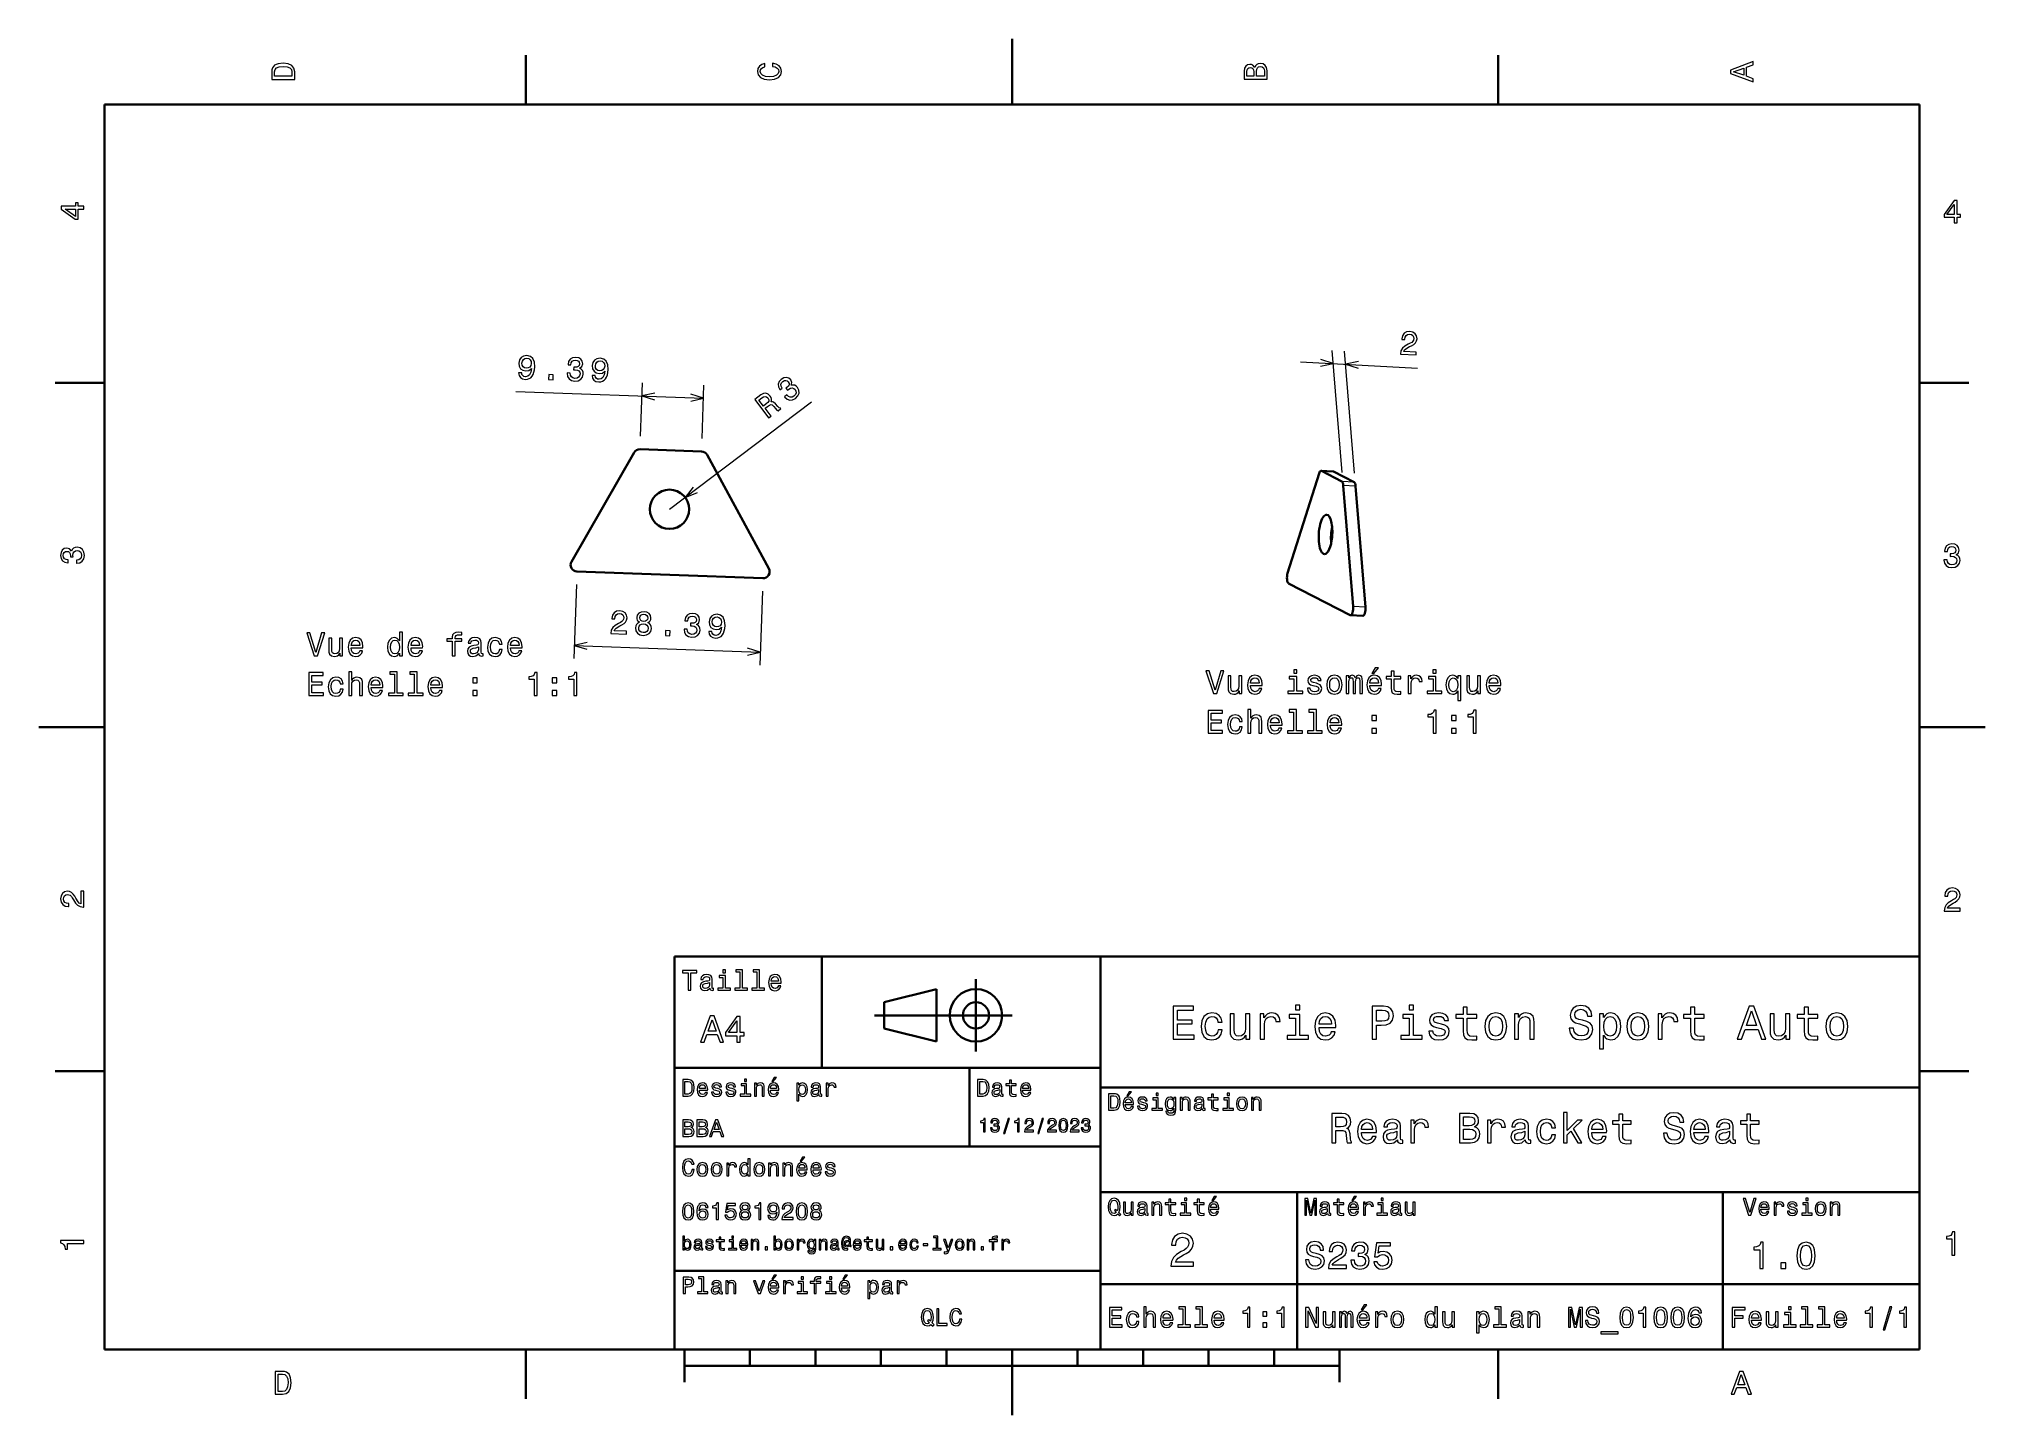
# Model space of a CAD drawing. Extents: x 0 to 297, y 0 to 210.
import ezdxf

# ---------------------------------------------------------------- set-up
doc = ezdxf.new("R2010")
doc.units = 0

msp = doc.modelspace()

# ---------------------------------------------------------------- linework, layer by layer
at = {"color": 7, "lineweight": 35, "ltscale": 0.25}
for p, q in [((148.5, 200), (148.5, 210)), ((10, 105), (0, 105)), ((287, 105), (297, 105)), ((192, 10), (192, 20)), ((148.5, 10), (148.5, 0))]:
    msp.add_line(p, q, dxfattribs=at)
at = {"color": 7, "lineweight": 35, "ltscale": 0.1875}
for p, q in [((74.300003, 200), (74.300003, 207.5)), ((222.699997, 200), (222.699997, 207.5)), ((10, 157.5), (2.5, 157.5)), ((287, 157.5), (294.5, 157.5)), ((10, 52.5), (2.5, 52.5)), ((287, 52.5), (294.5, 52.5)), ((74.300003, 10), (74.300003, 2.5)), ((222.699997, 10), (222.699997, 2.5))]:
    msp.add_line(p, q, dxfattribs=at)
at = {"color": 7, "lineweight": 35}
for p, q in [((287, 200), (10, 200)), ((10, 200), (10, 10)), ((287, 10), (287, 200)), ((82.098557, 128.719681), (110.473267, 127.704514)), ((97, 10), (97, 70)), ((97, 70), (287, 70)), ((162, 10), (162, 70)), ((287, 70), (287, 10)), ((127.5, 61), (148.5, 61)), ((97, 53), (162, 53)), ((162, 50), (287, 50)), ((97, 41), (162, 41)), ((162, 34), (287, 34)), ((257, 10), (257, 34)), ((97, 22), (162, 22)), ((162, 20), (287, 20)), ((10, 10), (287, 10)), ((97, 10), (287, 10)), ((98.5, 7.5), (198.5, 7.5))]:
    msp.add_line(p, q, dxfattribs=at)
at = {"color": 190, "lineweight": 13, "ltscale": 0.447341}
msp.add_line((192.535522, 160.742126), (210.401855, 159.754135), dxfattribs=at)
at = {"color": 190, "lineweight": 13, "ltscale": 0.467291}
for p, q in [((198.892822, 143.830322), (197.36438, 162.459351)), ((200.767456, 143.726654), (199.239014, 162.355698))]:
    msp.add_line(p, q, dxfattribs=at)
at = {"color": 7, "lineweight": 13, "ltscale": 0.203348}
for p, q in [((91.809769, 149.385681), (92.100586, 157.51442)), ((101.196625, 149.049835), (101.487442, 157.178574))]:
    msp.add_line(p, q, dxfattribs=at)
at = {"color": 7, "lineweight": 13}
for p, q in [((72.797295, 156.203751), (101.415939, 155.179855)), ((96.238541, 138.220184), (117.879807, 154.604431)), ((81.695358, 117.449821), (110.070068, 116.434654))]:
    msp.add_line(p, q, dxfattribs=at)
at = {"color": 7, "lineweight": 35, "ltscale": 0.480489}
msp.add_line((90.835236, 146.885437), (81.267044, 130.216873), dxfattribs=at)
at = {"color": 7, "lineweight": 35, "ltscale": 0.234822}
msp.add_line((101.125122, 147.051117), (91.738251, 147.386948), dxfattribs=at)
at = {"color": 7, "lineweight": 35, "ltscale": 0.493507}
msp.add_line((111.387833, 129.181061), (101.96817, 146.528931), dxfattribs=at)
at = {"color": 7, "lineweight": 35, "ltscale": 0.398441}
msp.add_line((195.357056, 143.69342), (190.567261, 128.492538), dxfattribs=at)
at = {"color": 7, "lineweight": 35, "ltscale": 0.046937}
for p, q in [((197.530518, 143.978485), (195.655884, 144.082153)), ((202.048706, 121.943756), (200.174072, 122.047424))]:
    msp.add_line(p, q, dxfattribs=at)
at = {"color": 7, "lineweight": 35, "ltscale": 0.087565}
for p, q in [((198.823242, 142.46756), (195.70752, 144.067703)), ((200.697876, 142.363892), (197.582153, 143.964035))]:
    msp.add_line(p, q, dxfattribs=at)
at = {"color": 7, "lineweight": 13, "ltscale": 0.046937}
for p, q in [((197.582153, 143.964035), (195.70752, 144.067703)), ((200.697876, 142.363892), (198.823242, 142.46756)), ((200.93103, 141.733337), (199.056396, 141.837006)), ((202.443848, 123.295692), (200.569214, 123.399361))]:
    msp.add_line(p, q, dxfattribs=at)
at = {"color": 7, "lineweight": 35, "ltscale": 0.46249}
for p, q in [((200.569214, 123.399361), (199.056396, 141.837006)), ((202.443848, 123.295692), (200.93103, 141.733337))]:
    msp.add_line(p, q, dxfattribs=at)
at = {"color": 7, "lineweight": 13, "ltscale": 0.281927}
for p, q in [((82.027054, 126.720955), (81.623848, 115.451103)), ((110.401764, 125.705788), (109.998566, 114.435936))]:
    msp.add_line(p, q, dxfattribs=at)
at = {"color": 7, "lineweight": 35, "ltscale": 0.264697}
msp.add_line((190.703979, 126.898788), (200.122437, 122.061874), dxfattribs=at)
at = {"color": 7, "lineweight": 35, "ltscale": 0.425}
msp.add_line((119.5, 53), (119.5, 70), dxfattribs=at)
at = {"color": 7, "lineweight": 35, "ltscale": 0.275}
msp.add_line((143, 55.5), (143, 66.5), dxfattribs=at)
at = {"color": 7, "lineweight": 35, "ltscale": 0.206155}
for p, q in [((129, 63), (137, 65)), ((137, 57), (129, 59))]:
    msp.add_line(p, q, dxfattribs=at)
at = {"color": 7, "lineweight": 35, "ltscale": 0.1}
msp.add_line((129, 59), (129, 63), dxfattribs=at)
at = {"color": 7, "lineweight": 35, "ltscale": 0.2}
msp.add_line((137, 65), (137, 57), dxfattribs=at)
at = {"color": 7, "lineweight": 35, "ltscale": 0.3}
msp.add_line((142, 41), (142, 53), dxfattribs=at)
at = {"color": 7, "lineweight": 35, "ltscale": 0.35}
msp.add_line((192, 20), (192, 34), dxfattribs=at)
at = {"color": 7, "lineweight": 35, "ltscale": 0.125}
for p, q in [((98.5, 10), (98.5, 5)), ((198.5, 10), (198.5, 5))]:
    msp.add_line(p, q, dxfattribs=at)
at = {"color": 7, "lineweight": 35, "ltscale": 0.0625}
for p, q in [((108.5, 10), (108.5, 7.5)), ((118.5, 10), (118.5, 7.5)), ((128.5, 10), (128.5, 7.5)), ((138.5, 10), (138.5, 7.5)), ((158.5, 10), (158.5, 7.5)), ((168.5, 10), (168.5, 7.5)), ((178.5, 10), (178.5, 7.5)), ((188.5, 10), (188.5, 7.5))]:
    msp.add_line(p, q, dxfattribs=at)
at = {"color": 7, "lineweight": 13}
for points in [[(35.533215, 204.994965), (35.533215, 203.829971), (39.033215, 203.829971), (39.033215, 204.994965), (38.922264, 205.544678), (38.584366, 205.953171), (38.034657, 206.205338), (37.283215, 206.296112), (36.516644, 206.215424), (36.21405, 206.114563), (35.971977, 205.973343), (35.644165, 205.56485), (35.563473, 205.297562)], [(35.951801, 204.959656), (36.027451, 205.342941), (36.259438, 205.605194), (36.672985, 205.761536), (37.283215, 205.811966), (37.873272, 205.756485), (38.286816, 205.600143), (38.533936, 205.332855), (38.614628, 204.959656), (38.614628, 204.298996), (35.951801, 204.298996)], [(111.93206, 205.817017), (112.35569, 205.716141), (112.658287, 205.549713), (112.844887, 205.317734), (112.905403, 205.045395), (112.814629, 204.71759), (112.54229, 204.460388), (112.098488, 204.28891), (111.483215, 204.233429), (110.872986, 204.28891), (110.424141, 204.455338), (110.151802, 204.71254), (110.055984, 205.045395), (110.106415, 205.287476), (110.247627, 205.494247), (110.474571, 205.655624), (110.787247, 205.766571), (110.787247, 206.245682), (110.308144, 206.094391), (109.94503, 205.832138), (109.718086, 205.474075), (109.637398, 205.045395), (109.763474, 204.510818), (110.116501, 204.10231), (110.696472, 203.840057), (111.483215, 203.749283), (112.269958, 203.840057), (112.84993, 204.10231), (113.208, 204.510818), (113.329041, 205.045395), (113.233215, 205.51442), (112.965927, 205.892654), (112.527161, 206.159943), (111.93206, 206.301163)], [(185.542007, 205.630417), (185.249496, 205.983429), (185.052811, 206.074219), (184.81073, 206.104477), (184.432495, 206.03891), (184.160156, 205.842224), (183.993729, 205.524506), (183.933212, 205.080704), (183.933212, 203.835022), (187.433212, 203.835022), (187.433212, 205.151306), (187.36261, 205.620331), (187.155838, 205.968307), (186.828018, 206.185165), (186.384216, 206.260818), (186.08667, 206.215424), (185.839554, 206.094391), (185.65799, 205.897705)], [(185.385666, 204.984879), (185.385666, 204.298996), (184.351807, 204.298996), (184.351807, 205.025223), (184.382065, 205.297562), (184.472839, 205.489197), (184.629181, 205.605194), (184.86116, 205.645538), (185.093155, 205.600143), (185.254532, 205.479111), (185.355408, 205.272339)], [(187.014618, 205.095825), (187.014618, 204.298996), (185.809296, 204.298996), (185.809296, 205.050446), (185.844589, 205.368164), (185.9505, 205.595108), (186.132065, 205.731277), (186.394302, 205.776657), (186.671692, 205.731277), (186.863327, 205.605194), (186.979324, 205.393372)], [(261.633209, 203.466858), (261.633209, 203.930847), (260.604401, 204.298996), (260.604401, 205.695969), (261.633209, 206.064133), (261.633209, 206.538193), (258.128174, 205.257217), (258.128174, 204.742798)], [(260.17572, 204.460388), (258.632477, 205), (260.17572, 205.539627)], [(6.833213, 184.02739), (6.833213, 184.481277), (5.965778, 184.481277), (5.965778, 184.98056), (5.56232, 184.98056), (5.56232, 184.481277), (3.408862, 184.481277), (3.408862, 184.022339), (5.521974, 182.489197), (5.965778, 182.489197), (5.965778, 184.02739)], [(292.277374, 181.916794), (292.731262, 181.916794), (292.731262, 182.784225), (293.23056, 182.784225), (293.23056, 183.187683), (292.731262, 183.187683), (292.731262, 185.341141), (292.272339, 185.341141), (290.739197, 183.228027), (290.739197, 182.784225), (292.277374, 182.784225)], [(291.162842, 183.187683), (292.277374, 184.756134), (292.277374, 183.187683)], [(5.56232, 182.912827), (3.993876, 184.02739), (5.56232, 184.02739)], [(73.20726, 159.05835), (73.268616, 158.657501), (73.474335, 158.3423), (73.810204, 158.138519), (74.261276, 158.051727), (74.559906, 158.07637), (74.830269, 158.157532), (75.062653, 158.305664), (75.262115, 158.520569), (75.423233, 158.792358), (75.546371, 159.131104), (75.625961, 159.521881), (75.667389, 159.974579), (75.607132, 160.688293), (75.378738, 161.216248), (74.996796, 161.542786), (74.461487, 161.672974), (73.964325, 161.599915), (73.582703, 161.371338), (73.327438, 161.007034), (73.230034, 160.541199), (73.293365, 160.054474), (73.517075, 159.678085), (73.861588, 159.433624), (74.307442, 159.341965), (74.784622, 159.420776), (75.152924, 159.700302), (75.052269, 159.143738), (74.87674, 158.751343), (74.621307, 158.523315), (74.28093, 158.459793), (74.020111, 158.50444), (73.83255, 158.622177), (73.71286, 158.803085), (73.670944, 159.041763)], [(73.719093, 160.528748), (73.78067, 160.839432), (73.930634, 161.081329), (74.157974, 161.229645), (74.447243, 161.274811), (74.742615, 161.208725), (74.963829, 161.044373), (75.096298, 160.797409), (75.140556, 160.482941), (75.073753, 160.167404), (74.924164, 159.935577), (74.687088, 159.797699), (74.377846, 159.758301), (74.102448, 159.818619), (73.890961, 159.972534), (73.758133, 160.209427)], [(80.622345, 159.025208), (80.621078, 158.989929), (80.68441, 158.503204), (80.90831, 158.131836), (81.27298, 157.886658), (81.763824, 157.78331), (82.291054, 157.850235), (82.692108, 158.057922), (82.956726, 158.401718), (83.063675, 158.852066), (83.033997, 159.150879), (82.931778, 159.396759), (82.757004, 159.589737), (82.519958, 159.734467), (82.857292, 159.994904), (82.988724, 160.424194), (82.927185, 160.820023), (82.7211, 161.125137), (82.374969, 161.324234), (81.893478, 161.407074), (81.436996, 161.342651), (81.081299, 161.133347), (80.841873, 160.788651), (80.749512, 160.322632), (80.748245, 160.287354), (81.196808, 160.271317), (81.248665, 160.592422), (81.388, 160.81958), (81.604729, 160.953125), (81.903893, 160.992889), (82.164528, 160.943192), (82.352264, 160.830505), (82.462051, 160.654999), (82.499115, 160.421524), (82.444923, 160.176193), (82.318008, 160.014206), (82.102722, 159.920975), (81.814362, 159.901016), (81.617981, 159.913086), (81.603737, 159.514923), (81.851059, 159.516174), (82.166954, 159.459442), (82.399506, 159.330017), (82.5336, 159.128403), (82.574799, 158.869568), (82.508896, 158.579224), (82.354988, 158.367737), (82.118279, 158.239944), (81.809219, 158.205582), (81.4935, 158.267349), (81.267067, 158.426849), (81.129562, 158.673981), (81.086029, 159.008606)], [(84.408157, 158.657623), (84.469513, 158.25676), (84.675247, 157.941559), (85.011108, 157.737778), (85.462189, 157.650986), (85.760803, 157.675629), (86.031174, 157.75679), (86.263565, 157.904922), (86.463013, 158.119827), (86.62413, 158.391617), (86.747269, 158.730377), (86.826859, 159.121155), (86.868286, 159.573853), (86.808029, 160.287552), (86.579651, 160.815506), (86.197708, 161.142059), (85.662399, 161.272232), (85.165222, 161.199173), (84.783615, 160.970596), (84.528351, 160.606293), (84.430939, 160.140457), (84.494263, 159.653732), (84.717987, 159.277344), (85.062485, 159.032883), (85.508347, 158.941223), (85.985535, 159.02005), (86.353836, 159.299561), (86.253174, 158.743011), (86.077652, 158.350616), (85.82222, 158.122574), (85.481827, 158.059052), (85.221008, 158.103699), (85.033463, 158.221436), (84.913773, 158.402344), (84.871841, 158.641022)], [(84.919998, 160.128006), (84.981583, 160.43869), (85.131531, 160.680603), (85.358887, 160.828903), (85.648148, 160.874069), (85.943527, 160.807983), (86.164734, 160.643631), (86.297195, 160.396667), (86.341461, 160.082199), (86.274658, 159.766663), (86.125061, 159.534836), (85.888, 159.396973), (85.578751, 159.357574), (85.30336, 159.417877), (85.091858, 159.571808), (84.959045, 159.808685)], [(77.771721, 158.027069), (78.467239, 158.002182), (78.49411, 158.753143), (77.798584, 158.778015)], [(113.785431, 155.392151), (113.806732, 155.363998), (114.1633, 155.026703), (114.571472, 154.88028), (115.009033, 154.920578), (115.454834, 155.150543), (115.821259, 155.535492), (116.000946, 155.94986), (115.988892, 156.383514), (115.787292, 156.800201), (115.575531, 157.013077), (115.340958, 157.139099), (115.083572, 157.178284), (114.80838, 157.140732), (114.90535, 157.555725), (114.736038, 157.971542), (114.438278, 158.239502), (114.08577, 158.34584), (113.691681, 158.281525), (113.266098, 158.04155), (112.952927, 157.703247), (112.809433, 157.316284), (112.841583, 156.897842), (113.064377, 156.478241), (113.085678, 156.450089), (113.443542, 156.721008), (113.280884, 157.002701), (113.245392, 157.266815), (113.329041, 157.507248), (113.535828, 157.727066), (113.769272, 157.853195), (113.985977, 157.88443), (114.181961, 157.817734), (114.358185, 157.660172), (114.471161, 157.43576), (114.475113, 157.230011), (114.367126, 157.021729), (114.156189, 156.824097), (113.996338, 156.709396), (114.236816, 156.391739), (114.427765, 156.54895), (114.708466, 156.704544), (114.970505, 156.751114), (115.201813, 156.679535), (115.397278, 156.504913), (115.529602, 156.23822), (115.5439, 155.977036), (115.441132, 155.728455), (115.223251, 155.506561), (114.939499, 155.354996), (114.663208, 155.335587), (114.400482, 155.440308), (114.15535, 155.672211)], [(111.347809, 152.167694), (111.721741, 152.450806), (110.829819, 153.628922), (111.211792, 153.918106), (111.502396, 154.119141), (111.721924, 154.196777), (111.918884, 154.137161), (112.138702, 153.930359), (112.43277, 153.58371), (112.636505, 153.364746), (112.79129, 153.260544), (113.213486, 153.58017), (113.155655, 153.65657), (112.977936, 153.699142), (112.787476, 153.883881), (112.418381, 154.312897), (112.097366, 154.594879), (111.925735, 154.62941), (111.723145, 154.596222), (111.807877, 154.818512), (111.813919, 155.044464), (111.75235, 155.276184), (111.615143, 155.507553), (111.303131, 155.802689), (110.950516, 155.934235), (110.569473, 155.886124), (110.168015, 155.664429), (109.235168, 154.958191)], [(110.32222, 155.2435), (110.58577, 155.40506), (110.816498, 155.459564), (111.031601, 155.401031), (111.235229, 155.207275), (111.371567, 154.943634), (111.369553, 154.720703), (111.239395, 154.508301), (111.001297, 154.296417), (110.57106, 153.970688), (109.867874, 154.899506)], [(5.73379, 129.979111), (5.769093, 129.979111), (6.253242, 130.059799), (6.616354, 130.296829), (6.848343, 130.670029), (6.934078, 131.164276), (6.848343, 131.688766), (6.626441, 132.082138), (6.273415, 132.334305), (5.819525, 132.425079), (5.521974, 132.384735), (5.279899, 132.273788), (5.0933, 132.092224), (4.957133, 131.850143), (4.684798, 132.177963), (4.251081, 132.293961), (3.857709, 132.218307), (3.560158, 132.00145), (3.373559, 131.648422), (3.307997, 131.164276), (3.388689, 130.710388), (3.610591, 130.362396), (3.963617, 130.135452), (4.432637, 130.059799), (4.46794, 130.059799), (4.46794, 130.508652), (4.145173, 130.548996), (3.913184, 130.680115), (3.771974, 130.891937), (3.721542, 131.189484), (3.761888, 131.451736), (3.867795, 131.643372), (4.039265, 131.759369), (4.271254, 131.804764), (4.518372, 131.759369), (4.684798, 131.638336), (4.785663, 131.426514), (4.815922, 131.139053), (4.810879, 130.942368), (5.209294, 130.942368), (5.199208, 131.189484), (5.244596, 131.507217), (5.365634, 131.744247), (5.56232, 131.885452), (5.819525, 131.935883), (6.112032, 131.880417), (6.328891, 131.734161), (6.465058, 131.502167), (6.510447, 131.194534), (6.460014, 130.876801), (6.308718, 130.644821), (6.066643, 130.498566), (5.73379, 130.443085)], [(290.729126, 130.51622), (290.729126, 130.480911), (290.809814, 129.996765), (291.046844, 129.633652), (291.420044, 129.401657), (291.914276, 129.315933), (292.438782, 129.401657), (292.832153, 129.623566), (293.08429, 129.976593), (293.175079, 130.430481), (293.134735, 130.728027), (293.023773, 130.970108), (292.842224, 131.156708), (292.600159, 131.292877), (292.927948, 131.565216), (293.043945, 131.998932), (292.968292, 132.392303), (292.751434, 132.68985), (292.398407, 132.87645), (291.914276, 132.942017), (291.460388, 132.861313), (291.112396, 132.63942), (290.885468, 132.286392), (290.809814, 131.817368), (290.809814, 131.782074), (291.258636, 131.782074), (291.299011, 132.104828), (291.430115, 132.336823), (291.641937, 132.478027), (291.939484, 132.528473), (292.201721, 132.488113), (292.393372, 132.382217), (292.509369, 132.210739), (292.554749, 131.97876), (292.509369, 131.731628), (292.388336, 131.565216), (292.176514, 131.46434), (291.889069, 131.434082), (291.692383, 131.439133), (291.692383, 131.04071), (291.939484, 131.050797), (292.257202, 131.005417), (292.494232, 130.884369), (292.635468, 130.687683), (292.685883, 130.430481), (292.630402, 130.13797), (292.484161, 129.921112), (292.252167, 129.784943), (291.944519, 129.739563), (291.626801, 129.789993), (291.394806, 129.941284), (291.248566, 130.183365), (291.193085, 130.51622)], [(87.257187, 119.252121), (89.66127, 119.166107), (89.676788, 119.599548), (87.776703, 119.667526), (87.891022, 119.90062), (88.079483, 120.090691), (88.651733, 120.428513), (88.954498, 120.569077), (89.294891, 120.773895), (89.540787, 121.017418), (89.687515, 121.309914), (89.749985, 121.64579), (89.679459, 122.072212), (89.454483, 122.41333), (89.099167, 122.637993), (88.633163, 122.730362), (88.146255, 122.661995), (87.769852, 122.438278), (87.519455, 122.068748), (87.420959, 121.572678), (87.418442, 121.502113), (87.877075, 121.48571), (87.878525, 121.526024), (87.936142, 121.867126), (88.081238, 122.114258), (88.303726, 122.267784), (88.592987, 122.312943), (88.883514, 122.252083), (89.095718, 122.118332), (89.229813, 121.916725), (89.271378, 121.667961), (89.227798, 121.437386), (89.125, 121.244247), (88.957596, 121.078659), (88.730423, 120.935394), (88.427292, 120.784752), (87.922195, 120.489944), (87.562531, 120.169746), (87.341461, 119.773933), (87.257736, 119.267242)], [(91.663071, 120.981857), (91.400986, 120.849937), (91.217545, 120.659683), (91.097824, 120.416695), (91.05191, 120.120598), (91.116501, 119.669151), (91.335907, 119.313095), (91.705963, 119.077812), (92.21698, 118.97374), (92.729095, 119.041206), (93.115021, 119.249443), (93.359299, 119.588905), (93.461029, 120.034401), (93.431351, 120.333206), (93.334351, 120.583954), (93.159943, 120.787003), (92.912994, 120.937141), (93.118912, 121.050888), (93.265991, 121.212158), (93.358887, 121.410698), (93.397949, 121.65657), (93.330124, 122.017296), (93.128708, 122.312149), (92.792664, 122.510895), (92.346634, 122.597504), (91.890503, 122.543167), (91.541107, 122.36895), (91.314117, 122.089424), (91.225708, 121.734291), (91.242081, 121.486427), (91.320541, 121.281761)], [(91.703064, 121.676842), (91.751328, 121.897156), (91.878418, 122.064186), (92.07373, 122.163177), (92.332199, 122.194298), (92.582764, 122.144966), (92.770493, 122.032272), (92.88533, 121.856583), (92.922745, 121.633202), (92.869278, 121.408028), (92.742004, 121.235954), (92.546341, 121.126884), (92.293076, 121.100624), (92.037476, 121.150139), (91.84993, 121.267868), (91.735275, 121.448593)], [(98.457092, 119.95153), (98.455826, 119.916252), (98.51915, 119.429527), (98.743057, 119.058174), (99.107712, 118.812988), (99.598572, 118.709641), (100.125793, 118.776566), (100.526855, 118.984261), (100.791473, 119.328049), (100.898422, 119.778397), (100.868744, 120.077202), (100.76651, 120.32309), (100.591751, 120.51606), (100.354691, 120.660797), (100.692032, 120.921234), (100.823456, 121.350533), (100.761932, 121.746353), (100.555847, 122.051468), (100.209717, 122.250572), (99.728226, 122.333397), (99.271729, 122.26899), (98.916046, 122.059669), (98.67662, 121.714981), (98.584244, 121.24897), (98.582993, 121.213692), (99.031555, 121.197639), (99.083405, 121.518761), (99.222748, 121.745911), (99.439468, 121.879456), (99.738632, 121.91922), (99.999268, 121.869522), (100.187012, 121.756828), (100.296799, 121.581322), (100.333862, 121.347862), (100.279663, 121.102524), (100.152756, 120.940529), (99.937469, 120.847305), (99.649109, 120.827339), (99.452728, 120.839417), (99.438477, 120.441254), (99.685806, 120.442497), (100.001694, 120.38578), (100.234253, 120.25634), (100.368347, 120.054733), (100.409546, 119.795891), (100.343643, 119.505554), (100.189728, 119.29406), (99.953018, 119.166275), (99.643967, 119.13192), (99.328247, 119.19368), (99.101807, 119.353172), (98.96431, 119.600319), (98.920761, 119.934944)], [(102.242905, 119.583946), (102.30426, 119.183083), (102.509979, 118.867889), (102.845856, 118.664108), (103.296921, 118.577316), (103.595551, 118.601959), (103.865921, 118.683121), (104.098312, 118.831245), (104.29776, 119.046158), (104.458878, 119.317947), (104.582016, 119.6567), (104.661606, 120.047478), (104.703033, 120.500175), (104.642776, 121.213882), (104.414383, 121.741837), (104.032455, 122.068382), (103.497131, 122.198555), (102.999969, 122.125504), (102.618347, 121.896927), (102.363098, 121.532623), (102.265686, 121.066788), (102.32901, 120.580063), (102.552734, 120.203667), (102.897232, 119.959206), (103.343094, 119.867561), (103.820282, 119.946365), (104.188568, 120.225883), (104.087921, 119.669334), (103.912399, 119.276939), (103.656952, 119.048897), (103.316574, 118.985374), (103.055756, 119.030037), (102.86821, 119.147766), (102.74852, 119.328674), (102.706589, 119.56736)], [(102.754745, 121.054337), (102.816315, 121.365013), (102.966278, 121.606926), (103.193634, 121.755234), (103.482895, 121.800392), (103.778275, 121.734314), (103.999481, 121.569962), (104.131943, 121.32299), (104.176208, 121.00853), (104.109406, 120.692993), (103.959808, 120.461159), (103.722733, 120.323296), (103.413498, 120.283897), (103.138092, 120.344215), (102.926605, 120.498123), (102.793777, 120.735016)], [(43.135433, 119.352287), (42.257912, 116.371742), (41.355171, 119.352287), (40.876064, 119.352287), (42.005749, 115.847244), (42.510071, 115.847244), (43.61454, 119.352287)], [(55.02232, 116.265831), (55.02232, 115.847244), (55.466125, 115.847244), (55.466125, 119.468285), (55.027363, 119.468285), (55.027363, 118.141914), (54.689468, 118.5252), (54.482697, 118.615974), (54.245663, 118.651276), (53.816986, 118.550415), (53.484135, 118.26799), (53.267277, 117.814102), (53.191628, 117.203873), (53.267277, 116.593643), (53.484135, 116.134705), (53.816986, 115.847244), (54.245663, 115.751427), (54.482697, 115.786728), (54.694511, 115.877502)], [(63.081398, 118.086441), (63.081398, 115.847244), (63.525204, 115.847244), (63.525204, 118.086441), (64.533844, 118.086441), (64.533844, 118.464676), (63.525204, 118.464676), (63.525204, 118.631104), (63.560505, 118.832832), (63.676498, 118.969002), (63.873184, 119.04969), (64.155609, 119.079956), (64.533844, 119.059784), (64.533844, 119.443069), (64.054741, 119.468285), (63.621025, 119.42289), (63.318428, 119.286728), (63.136875, 119.04969), (63.081398, 118.7118), (63.081398, 118.464676), (62.26944, 118.464676), (62.26944, 118.086441)], [(91.536118, 120.113365), (91.591034, 120.37886), (91.7444, 120.575233), (91.975891, 120.698158), (92.279907, 120.732697), (92.575653, 120.676704), (92.79776, 120.537544), (92.936707, 120.330719), (92.977554, 120.061798), (92.91687, 119.776314), (92.762955, 119.564827), (92.531113, 119.431824), (92.232132, 119.397102), (91.931351, 119.453278), (91.709595, 119.602516), (91.571198, 119.824463)], [(95.606461, 118.9534), (96.301987, 118.928513), (96.328857, 119.679474), (95.633331, 119.704361)], [(46.337883, 118.555458), (45.894077, 118.555458), (45.894077, 116.992058), (45.843643, 116.628944), (45.697392, 116.366699), (45.470448, 116.205315), (45.172897, 116.154884), (44.935863, 116.195229), (44.784569, 116.316261), (44.698833, 116.523033), (44.678661, 116.815544), (44.678661, 118.555458), (44.234856, 118.555458), (44.234856, 116.7752), (44.249985, 116.41713), (44.345806, 116.119576), (44.638313, 115.847244), (45.107334, 115.751427), (45.359497, 115.786728), (45.576355, 115.877502), (45.762955, 116.033844), (45.914249, 116.260788), (45.914249, 115.847244), (46.337883, 115.847244)], [(47.674335, 117.072746), (49.449554, 117.072746), (49.454597, 117.279518), (49.373905, 117.859489), (49.152, 118.293213), (48.798977, 118.555458), (48.329956, 118.651276), (47.871021, 118.550415), (47.517998, 118.26799), (47.29105, 117.809059), (47.210361, 117.203873), (47.286007, 116.583557), (47.512955, 116.129662), (47.860935, 115.847244), (48.314827, 115.751427), (48.708199, 115.816986), (49.030964, 115.988457), (49.267998, 116.260788), (49.404163, 116.623901), (48.965405, 116.623901), (48.874626, 116.422173), (48.7435, 116.270874), (48.3703, 116.149841), (48.08284, 116.205315), (47.865978, 116.381828), (47.72477, 116.669289), (47.674335, 117.057617)], [(47.674335, 117.445946), (47.729813, 117.79393), (47.865978, 118.051132), (48.072754, 118.207474), (48.345085, 118.262947), (48.612377, 118.207474), (48.819149, 118.051132), (48.945229, 117.79393), (48.99062, 117.445946)], [(54.321312, 118.252861), (54.613819, 118.182259), (54.83572, 117.985573), (54.966843, 117.657761), (55.017277, 117.203873), (54.966843, 116.744942), (54.83572, 116.41713), (54.613819, 116.215401), (54.321312, 116.149841), (54.043934, 116.215401), (53.832119, 116.41713), (53.690907, 116.749985), (53.645519, 117.203873), (53.690907, 117.652718), (53.832119, 117.98053), (54.043934, 118.182259)], [(56.782406, 117.072746), (58.557625, 117.072746), (58.562668, 117.279518), (58.481972, 117.859489), (58.260071, 118.293213), (57.907043, 118.555458), (57.438026, 118.651276), (56.979092, 118.550415), (56.626068, 118.26799), (56.39912, 117.809059), (56.318428, 117.203873), (56.394077, 116.583557), (56.621025, 116.129662), (56.969006, 115.847244), (57.422897, 115.751427), (57.816269, 115.816986), (58.139034, 115.988457), (58.376068, 116.260788), (58.512234, 116.623901), (58.073471, 116.623901), (57.982697, 116.422173), (57.85157, 116.270874), (57.478371, 116.149841), (57.19091, 116.205315), (56.974049, 116.381828), (56.83284, 116.669289), (56.782406, 117.057617)], [(56.782406, 117.445946), (56.837883, 117.79393), (56.974049, 118.051132), (57.18082, 118.207474), (57.453156, 118.262947), (57.720448, 118.207474), (57.927219, 118.051132), (58.053299, 117.79393), (58.098686, 117.445946)], [(67.110939, 116.200272), (67.110939, 116.185143), (67.136154, 116.013672), (67.2118, 115.892632), (67.529526, 115.796814), (67.776642, 115.837158), (67.776642, 116.180099), (67.670731, 116.16497), (67.529526, 116.23053), (67.504311, 116.432259), (67.504311, 117.834274), (67.443787, 118.192345), (67.267273, 118.444504), (66.959641, 118.595802), (66.525925, 118.651276), (66.102295, 118.590759), (65.789612, 118.419289), (65.592926, 118.152), (65.527359, 117.798973), (65.527359, 117.768715), (65.925781, 117.768715), (65.961082, 117.98053), (66.072029, 118.131828), (66.253586, 118.222603), (66.510796, 118.257904), (66.757912, 118.232689), (66.934425, 118.157043), (67.040329, 118.025917), (67.075638, 117.84436), (67.055466, 117.632545), (66.97477, 117.526642), (66.773041, 117.476204), (66.394798, 117.43586), (65.961082, 117.345085), (65.653442, 117.183701), (65.471886, 116.931541), (65.416412, 116.558342), (65.466843, 116.225487), (65.623184, 115.978371), (65.875343, 115.822029), (66.223328, 115.766556), (66.692352, 115.872459)], [(67.060501, 116.795372), (66.999985, 116.533127), (66.8386, 116.33139), (66.596527, 116.200272), (66.298981, 116.154884), (66.10733, 116.180099), (65.971169, 116.260788), (65.885437, 116.402), (65.860214, 116.598686), (65.880386, 116.7752), (65.961082, 116.901276), (66.283844, 117.042488), (66.692352, 117.103004), (67.060501, 117.224045)], [(70.262955, 117.657761), (70.701714, 117.657761), (70.610931, 118.061218), (70.394073, 118.378944), (70.056183, 118.57563), (69.617416, 118.651276), (69.13327, 118.550415), (68.765114, 118.26799), (68.533127, 117.809059), (68.452438, 117.193787), (68.528084, 116.583557), (68.755028, 116.129662), (69.113098, 115.847244), (69.602295, 115.751427), (70.036011, 115.827072), (70.373901, 116.038887), (70.605896, 116.371742), (70.706757, 116.815544), (70.283127, 116.815544), (70.207474, 116.533127), (70.066269, 116.321304), (69.86454, 116.190186), (69.617416, 116.149841), (69.309784, 116.215401), (69.087883, 116.41713), (68.951714, 116.744942), (68.906326, 117.208916), (68.951714, 117.662804), (69.092926, 117.990616), (69.31987, 118.192345), (69.617416, 118.262947), (69.879669, 118.21756), (70.076355, 118.10157), (70.207474, 117.909927)], [(71.962524, 117.072746), (73.737732, 117.072746), (73.742783, 117.279518), (73.662086, 117.859489), (73.440186, 118.293213), (73.087158, 118.555458), (72.618141, 118.651276), (72.15921, 118.550415), (71.806183, 118.26799), (71.579239, 117.809059), (71.498543, 117.203873), (71.574188, 116.583557), (71.801132, 116.129662), (72.149124, 115.847244), (72.603012, 115.751427), (72.996384, 115.816986), (73.319153, 115.988457), (73.556183, 116.260788), (73.692352, 116.623901), (73.253586, 116.623901), (73.162811, 116.422173), (73.031685, 116.270874), (72.658485, 116.149841), (72.371017, 116.205315), (72.15416, 116.381828), (72.012955, 116.669289), (71.962524, 117.057617)], [(71.962524, 117.445946), (72.017998, 117.79393), (72.15416, 118.051132), (72.360931, 118.207474), (72.63327, 118.262947), (72.900558, 118.207474), (73.10733, 118.051132), (73.233414, 117.79393), (73.278801, 117.445946)], [(41.198833, 109.800415), (43.417854, 109.800415), (43.417854, 110.224045), (41.662811, 110.224045), (41.662811, 111.409203), (43.226212, 111.409203), (43.226212, 111.827789), (41.662811, 111.827789), (41.662811, 112.876785), (43.377506, 112.876785), (43.377506, 113.300415), (41.198833, 113.300415)], [(47.286007, 109.800415), (47.729813, 109.800415), (47.729813, 111.363815), (47.7752, 111.721886), (47.921455, 111.984131), (48.148399, 112.145515), (48.450993, 112.206032), (48.693069, 112.155602), (48.844368, 112.019432), (48.920013, 111.792488), (48.945229, 111.489899), (48.945229, 109.800415), (49.389034, 109.800415), (49.389034, 111.580673), (49.368862, 111.938744), (49.278084, 112.236298), (48.980534, 112.508629), (48.516556, 112.604446), (48.264397, 112.569145), (48.047535, 112.473328), (47.865978, 112.322029), (47.729813, 112.115257), (47.729813, 113.421455), (47.286007, 113.421455)], [(54.24062, 113.048256), (54.24062, 110.173615), (53.327797, 110.173615), (53.327797, 109.800415), (55.592205, 109.800415), (55.592205, 110.173615), (54.684425, 110.173615), (54.684425, 113.421455), (53.544655, 113.421455), (53.544655, 113.048256)], [(57.276642, 113.048256), (57.276642, 110.173615), (56.363819, 110.173615), (56.363819, 109.800415), (58.628227, 109.800415), (58.628227, 110.173615), (57.720448, 110.173615), (57.720448, 113.421455), (56.580677, 113.421455), (56.580677, 113.048256)], [(75.563385, 109.800415), (76.022316, 109.800415), (76.022316, 113.32563), (75.679382, 113.32563), (75.5886, 113.017998), (75.407043, 112.811218), (75.129669, 112.690186), (74.746384, 112.649841), (74.746384, 112.291771), (75.563385, 112.291771)], [(81.635429, 109.800415), (82.09436, 109.800415), (82.09436, 113.32563), (81.751419, 113.32563), (81.660645, 113.017998), (81.479088, 112.811218), (81.201706, 112.690186), (80.81842, 112.649841), (80.81842, 112.291771), (81.635429, 112.291771)], [(180.36441, 113.591988), (179.486877, 110.611443), (178.584152, 113.591988), (178.105042, 113.591988), (179.234726, 110.086945), (179.739044, 110.086945), (180.843506, 113.591988)], [(184.903305, 111.312447), (186.678528, 111.312447), (186.683563, 111.519218), (186.602875, 112.09919), (186.380981, 112.532913), (186.027954, 112.795158), (185.558929, 112.890976), (185.099991, 112.790115), (184.746964, 112.50769), (184.52002, 112.048759), (184.439331, 111.443573), (184.514984, 110.823257), (184.741928, 110.369362), (185.089905, 110.086945), (185.543793, 109.991127), (185.937164, 110.056686), (186.259933, 110.228157), (186.496964, 110.500488), (186.633133, 110.863602), (186.194382, 110.863602), (186.103592, 110.661873), (185.972473, 110.510574), (185.599274, 110.389542), (185.311813, 110.445015), (185.094955, 110.621529), (184.953735, 110.908989), (184.903305, 111.297318)], [(191.958786, 113.707985), (191.489761, 113.707985), (191.489761, 113.203659), (191.958786, 113.203659)], [(194.949417, 111.665474), (194.520752, 111.766342), (194.203018, 111.882332), (194.097107, 112.119362), (194.12738, 112.285789), (194.233276, 112.40683), (194.404755, 112.482475), (194.651871, 112.512733), (194.888901, 112.482475), (195.0755, 112.391701), (195.196533, 112.255531), (195.246979, 112.073975), (195.680695, 112.073975), (195.680695, 112.084061), (195.605042, 112.411873), (195.39827, 112.669075), (195.0755, 112.83046), (194.651871, 112.890976), (194.22319, 112.83046), (193.910522, 112.664032), (193.713837, 112.416916), (193.653305, 112.104233), (193.6987, 111.801643), (193.839905, 111.589828), (194.071899, 111.43853), (194.40979, 111.332619), (194.904037, 111.211586), (195.206619, 111.085503), (195.287323, 110.984642), (195.317581, 110.833344), (195.272186, 110.646744), (195.151154, 110.505531), (194.954468, 110.414757), (194.692215, 110.384499), (194.414841, 110.414757), (194.213104, 110.52066), (194.076935, 110.692131), (194.021469, 110.929161), (193.592789, 110.929161), (193.663391, 110.525703), (193.870163, 110.2332), (194.197983, 110.056686), (194.651871, 109.991127), (195.125931, 110.056686), (195.473907, 110.2332), (195.68573, 110.515617), (195.761383, 110.883774), (195.705902, 111.2015), (195.549561, 111.418358), (195.292358, 111.55957)], [(196.527954, 111.43853), (196.608643, 110.823257), (196.840637, 110.369362), (197.208786, 110.086945), (197.703018, 109.991127), (198.192215, 110.086945), (198.560364, 110.364319), (198.792358, 110.818214), (198.878098, 111.43853), (198.792358, 112.053802), (198.560364, 112.512733), (198.192215, 112.790115), (197.703018, 112.890976), (197.208786, 112.790115), (196.840637, 112.50769), (196.608643, 112.053802)], [(199.518585, 110.086945), (199.927094, 110.086945), (199.927094, 111.897461), (199.952301, 112.1698), (200.027954, 112.366486), (200.143951, 112.482475), (200.295242, 112.52787), (200.416275, 112.487518), (200.496979, 112.386658), (200.537323, 112.215187), (200.552444, 111.988243), (200.552444, 110.086945), (200.93573, 110.086945), (200.93573, 111.897461), (200.960953, 112.164757), (201.036591, 112.361443), (201.157639, 112.482475), (201.308929, 112.52787), (201.429962, 112.487518), (201.510666, 112.386658), (201.561096, 111.988243), (201.561096, 110.086945), (201.969589, 110.086945), (201.969589, 111.957985), (201.944382, 112.346313), (201.863678, 112.64386), (201.702301, 112.825417), (201.440063, 112.890976), (201.132416, 112.790115), (200.895386, 112.497604), (200.708786, 112.785072), (200.396103, 112.890976), (200.108643, 112.790115), (199.911957, 112.50769), (199.911957, 112.795158), (199.518585, 112.795158)], [(203.119446, 111.312447), (204.894669, 111.312447), (204.899704, 111.519218), (204.819016, 112.09919), (204.597107, 112.532913), (204.244095, 112.795158), (203.77507, 112.890976), (203.316132, 112.790115), (202.963104, 112.50769), (202.73616, 112.048759), (202.655472, 111.443573), (202.731125, 110.823257), (202.958069, 110.369362), (203.306046, 110.086945), (203.759933, 109.991127), (204.153305, 110.056686), (204.476074, 110.228157), (204.713104, 110.500488), (204.849274, 110.863602), (204.410522, 110.863602), (204.319733, 110.661873), (204.188614, 110.510574), (203.815414, 110.389542), (203.527954, 110.445015), (203.311096, 110.621529), (203.169876, 110.908989), (203.119446, 111.297318)], [(203.427094, 113.163315), (203.72464, 113.163315), (204.425644, 114.02066), (203.931412, 114.02066)], [(206.362244, 112.326141), (206.362244, 110.969513), (206.392502, 110.530746), (206.533722, 110.228157), (206.816132, 110.051643), (207.295242, 109.991127), (207.819733, 110.016342), (207.819733, 110.399628), (207.436447, 110.369362), (207.08847, 110.409714), (206.901871, 110.535789), (206.821182, 110.747604), (206.806046, 111.045158), (206.806046, 112.326141), (207.819733, 112.326141), (207.819733, 112.704376), (206.806046, 112.704376), (206.806046, 113.49617), (206.362244, 113.49617), (206.362244, 112.704376), (205.595673, 112.704376), (205.595673, 112.326141)], [(208.969589, 110.086945), (209.413391, 110.086945), (209.413391, 111.635216), (209.458786, 112.008415), (209.594955, 112.275703), (209.816849, 112.437088), (210.11441, 112.492561), (210.336304, 112.45726), (210.502731, 112.3564), (210.603592, 112.184929), (210.638901, 111.952942), (211.087738, 111.952942), (211.027222, 112.361443), (210.860809, 112.653946), (210.58342, 112.83046), (210.205185, 112.890976), (209.947983, 112.850632), (209.726074, 112.749771), (209.529388, 112.5783), (209.373047, 112.346313), (209.373047, 112.795158), (208.969589, 112.795158)], [(213.210938, 113.707985), (212.741928, 113.707985), (212.741928, 113.203659), (213.210938, 113.203659)], [(216.539474, 112.376572), (216.383133, 112.603516), (216.206619, 112.7649), (215.999847, 112.855675), (215.762817, 112.890976), (215.334137, 112.790115), (215.001282, 112.50769), (214.784424, 112.053802), (214.708786, 111.443573), (214.784424, 110.8283), (215.001282, 110.374405), (215.334137, 110.086945), (215.762817, 109.991127), (215.999847, 110.021385), (216.201584, 110.107117), (216.378082, 110.263458), (216.539474, 110.500488), (216.539474, 109.037956), (216.983276, 109.037956), (216.983276, 112.795158), (216.539474, 112.795158)], [(221.335587, 111.312447), (223.110794, 111.312447), (223.115845, 111.519218), (223.035156, 112.09919), (222.813248, 112.532913), (222.46022, 112.795158), (221.991211, 112.890976), (221.532272, 112.790115), (221.179245, 112.50769), (220.952301, 112.048759), (220.871613, 111.443573), (220.94725, 110.823257), (221.174194, 110.369362), (221.522186, 110.086945), (221.976074, 109.991127), (222.369446, 110.056686), (222.692215, 110.228157), (222.929245, 110.500488), (223.065414, 110.863602), (222.626648, 110.863602), (222.535873, 110.661873), (222.404755, 110.510574), (222.031555, 110.389542), (221.74408, 110.445015), (221.527222, 110.621529), (221.386017, 110.908989), (221.335587, 111.297318)], [(45.97477, 111.610931), (46.413528, 111.610931), (46.322754, 112.014389), (46.105892, 112.332115), (45.767998, 112.528801), (45.329235, 112.604446), (44.845085, 112.503586), (44.476929, 112.221161), (44.244942, 111.76223), (44.164249, 111.146957), (44.239899, 110.536728), (44.466843, 110.082832), (44.824913, 109.800415), (45.314106, 109.704597), (45.747826, 109.780243), (46.08572, 109.992058), (46.317707, 110.324913), (46.418571, 110.768715), (45.994942, 110.768715), (45.919292, 110.486298), (45.778084, 110.274475), (45.576355, 110.143356), (45.329235, 110.103012), (45.021599, 110.168571), (44.799698, 110.3703), (44.663528, 110.698112), (44.618141, 111.162086), (44.663528, 111.615974), (44.804741, 111.943787), (45.031685, 112.145515), (45.329235, 112.216118), (45.591484, 112.170731), (45.78817, 112.054741), (45.919292, 111.863098)], [(50.710358, 111.025917), (52.485577, 111.025917), (52.49062, 111.232689), (52.409927, 111.81266), (52.188026, 112.246384), (51.834999, 112.508629), (51.365978, 112.604446), (50.907047, 112.503586), (50.55402, 112.221161), (50.327076, 111.76223), (50.246384, 111.157043), (50.322033, 110.536728), (50.548977, 110.082832), (50.896957, 109.800415), (51.350849, 109.704597), (51.744221, 109.770157), (52.066986, 109.941628), (52.30402, 110.213959), (52.440186, 110.577072), (52.001427, 110.577072), (51.910648, 110.375343), (51.779526, 110.224045), (51.406326, 110.103012), (51.118862, 110.158485), (50.902, 110.334999), (50.760792, 110.622459), (50.710358, 111.010788)], [(50.710358, 111.399117), (50.765835, 111.747101), (50.902, 112.004303), (51.108776, 112.160645), (51.381111, 112.216118), (51.648399, 112.160645), (51.855171, 112.004303), (51.981255, 111.747101), (52.026642, 111.399117)], [(59.818428, 111.025917), (61.593643, 111.025917), (61.598686, 111.232689), (61.517998, 111.81266), (61.296097, 112.246384), (60.943069, 112.508629), (60.474049, 112.604446), (60.015114, 112.503586), (59.66209, 112.221161), (59.435143, 111.76223), (59.354454, 111.157043), (59.430099, 110.536728), (59.657043, 110.082832), (60.005028, 109.800415), (60.45892, 109.704597), (60.852291, 109.770157), (61.175056, 109.941628), (61.41209, 110.213959), (61.548256, 110.577072), (61.109497, 110.577072), (61.018715, 110.375343), (60.887596, 110.224045), (60.514397, 110.103012), (60.226929, 110.158485), (60.010071, 110.334999), (59.868862, 110.622459), (59.818428, 111.010788)], [(59.818428, 111.399117), (59.873905, 111.747101), (60.010071, 112.004303), (60.216843, 112.160645), (60.489182, 112.216118), (60.75647, 112.160645), (60.963242, 112.004303), (61.089325, 111.747101), (61.134712, 111.399117)], [(66.198112, 111.757187), (66.894073, 111.757187), (66.894073, 112.508629), (66.198112, 112.508629)], [(66.198112, 109.800415), (66.894073, 109.800415), (66.894073, 110.551857), (66.198112, 110.551857)], [(78.342201, 111.757187), (79.038162, 111.757187), (79.038162, 112.508629), (78.342201, 112.508629)], [(78.342201, 109.800415), (79.038162, 109.800415), (79.038162, 110.551857), (78.342201, 110.551857)], [(183.566849, 112.795158), (183.123047, 112.795158), (183.123047, 111.231758), (183.072617, 110.868645), (182.926361, 110.6064), (182.699417, 110.445015), (182.401871, 110.394585), (182.164841, 110.434929), (182.013535, 110.555962), (181.927811, 110.762733), (181.907639, 111.055244), (181.907639, 112.795158), (181.463837, 112.795158), (181.463837, 111.0149), (181.478958, 110.65683), (181.574783, 110.359276), (181.867294, 110.086945), (182.336304, 109.991127), (182.58847, 110.026428), (182.805328, 110.117203), (182.991928, 110.273544), (183.143219, 110.500488), (183.143219, 110.086945), (183.566849, 110.086945)], [(184.903305, 111.685646), (184.958786, 112.03363), (185.094955, 112.290833), (185.301727, 112.447174), (185.574066, 112.502647), (185.841354, 112.447174), (186.048126, 112.290833), (186.17421, 112.03363), (186.219589, 111.685646)], [(191.943649, 110.460144), (191.943649, 112.704376), (190.803894, 112.704376), (190.803894, 112.326141), (191.499847, 112.326141), (191.499847, 110.460144), (190.592072, 110.460144), (190.592072, 110.086945), (192.861526, 110.086945), (192.861526, 110.460144)], [(196.981842, 111.443573), (197.027222, 111.897461), (197.168442, 112.225273), (197.395386, 112.427002), (197.703018, 112.497604), (198.005615, 112.427002), (198.232559, 112.230316), (198.373779, 111.897461), (198.42421, 111.443573), (198.373779, 110.984642), (198.232559, 110.651787), (198.005615, 110.450058), (197.703018, 110.384499), (197.395386, 110.450058), (197.168442, 110.651787), (197.027222, 110.984642)], [(203.119446, 111.685646), (203.174927, 112.03363), (203.311096, 112.290833), (203.517868, 112.447174), (203.790192, 112.502647), (204.057495, 112.447174), (204.264267, 112.290833), (204.39035, 112.03363), (204.43573, 111.685646)], [(213.195816, 110.460144), (213.195816, 112.704376), (212.056046, 112.704376), (212.056046, 112.326141), (212.752014, 112.326141), (212.752014, 110.460144), (211.844238, 110.460144), (211.844238, 110.086945), (214.113678, 110.086945), (214.113678, 110.460144)], [(215.162674, 111.443573), (215.208069, 111.892418), (215.349274, 112.22023), (215.561096, 112.421959), (215.83847, 112.492561), (216.130981, 112.421959), (216.352875, 112.225273), (216.483994, 111.897461), (216.534424, 111.443573), (216.483994, 110.984642), (216.352875, 110.65683), (216.130981, 110.455101), (215.83847, 110.389542), (215.561096, 110.455101), (215.349274, 110.65683), (215.208069, 110.989685)], [(219.99913, 112.795158), (219.555328, 112.795158), (219.555328, 111.231758), (219.504883, 110.868645), (219.358643, 110.6064), (219.131683, 110.445015), (218.834137, 110.394585), (218.597107, 110.434929), (218.445816, 110.555962), (218.360077, 110.762733), (218.339905, 111.055244), (218.339905, 112.795158), (217.896103, 112.795158), (217.896103, 111.0149), (217.911224, 110.65683), (218.00705, 110.359276), (218.299561, 110.086945), (218.768585, 109.991127), (219.020737, 110.026428), (219.23761, 110.117203), (219.424194, 110.273544), (219.5755, 110.500488), (219.5755, 110.086945), (219.99913, 110.086945)], [(221.335587, 111.685646), (221.391052, 112.03363), (221.527222, 112.290833), (221.733994, 112.447174), (222.006332, 112.502647), (222.273621, 112.447174), (222.480392, 112.290833), (222.606476, 112.03363), (222.651855, 111.685646)], [(178.427811, 104.040115), (180.64682, 104.040115), (180.64682, 104.463745), (178.891785, 104.463745), (178.891785, 105.648903), (180.455185, 105.648903), (180.455185, 106.06749), (178.891785, 106.06749), (178.891785, 107.116486), (180.606476, 107.116486), (180.606476, 107.540115), (178.427811, 107.540115)], [(184.514984, 104.040115), (184.958786, 104.040115), (184.958786, 105.603516), (185.004181, 105.961586), (185.150421, 106.223831), (185.37738, 106.385216), (185.679962, 106.445732), (185.922043, 106.395302), (186.073334, 106.259132), (186.148987, 106.032188), (186.17421, 105.729599), (186.17421, 104.040115), (186.618011, 104.040115), (186.618011, 105.820374), (186.597839, 106.178444), (186.50705, 106.475998), (186.209503, 106.748329), (185.745529, 106.844147), (185.493362, 106.808846), (185.276505, 106.713028), (185.094955, 106.561729), (184.958786, 106.354958), (184.958786, 107.661156), (184.514984, 107.661156)], [(191.469589, 107.287956), (191.469589, 104.413315), (190.556763, 104.413315), (190.556763, 104.040115), (192.821182, 104.040115), (192.821182, 104.413315), (191.913391, 104.413315), (191.913391, 107.661156), (190.773621, 107.661156), (190.773621, 107.287956)], [(194.505615, 107.287956), (194.505615, 104.413315), (193.592789, 104.413315), (193.592789, 104.040115), (195.857208, 104.040115), (195.857208, 104.413315), (194.949417, 104.413315), (194.949417, 107.661156), (193.809647, 107.661156), (193.809647, 107.287956)], [(212.792358, 104.040115), (213.251282, 104.040115), (213.251282, 107.565331), (212.908356, 107.565331), (212.817566, 107.257698), (212.636017, 107.050919), (212.358643, 106.929886), (211.975357, 106.889542), (211.975357, 106.531471), (212.792358, 106.531471)], [(218.86441, 104.040115), (219.323334, 104.040115), (219.323334, 107.565331), (218.980392, 107.565331), (218.889618, 107.257698), (218.708069, 107.050919), (218.430679, 106.929886), (218.047394, 106.889542), (218.047394, 106.531471), (218.86441, 106.531471)], [(183.203735, 105.850632), (183.642502, 105.850632), (183.551727, 106.254089), (183.334869, 106.571815), (182.996964, 106.768501), (182.558212, 106.844147), (182.074066, 106.743286), (181.705902, 106.460861), (181.473923, 106.00193), (181.393219, 105.386658), (181.468872, 104.776428), (181.695816, 104.322533), (182.053894, 104.040115), (182.543076, 103.944298), (182.976791, 104.019943), (183.314697, 104.231758), (183.546677, 104.564613), (183.647552, 105.008415), (183.223923, 105.008415), (183.14827, 104.725998), (183.00705, 104.514175), (182.805328, 104.383057), (182.558212, 104.342712), (182.25058, 104.408272), (182.028671, 104.610001), (181.892502, 104.937813), (181.847107, 105.401787), (181.892502, 105.855675), (182.033707, 106.183487), (182.260666, 106.385216), (182.558212, 106.455818), (182.82045, 106.410431), (183.017151, 106.294441), (183.14827, 106.102798)], [(187.939331, 105.265617), (189.714554, 105.265617), (189.719589, 105.472389), (189.638901, 106.052361), (189.416992, 106.486084), (189.06398, 106.748329), (188.594955, 106.844147), (188.136017, 106.743286), (187.78299, 106.460861), (187.556046, 106.00193), (187.475357, 105.396744), (187.55101, 104.776428), (187.777954, 104.322533), (188.125931, 104.040115), (188.579819, 103.944298), (188.97319, 104.009857), (189.295959, 104.181328), (189.53299, 104.453659), (189.669159, 104.816772), (189.230408, 104.816772), (189.139618, 104.615044), (189.008499, 104.463745), (188.6353, 104.342712), (188.347839, 104.398186), (188.130981, 104.574699), (187.989761, 104.86216), (187.939331, 105.250488)], [(187.939331, 105.638817), (187.994812, 105.986801), (188.130981, 106.244003), (188.337753, 106.400345), (188.610077, 106.455818), (188.87738, 106.400345), (189.084152, 106.244003), (189.21022, 105.986801), (189.255615, 105.638817)], [(197.047409, 105.265617), (198.822617, 105.265617), (198.827667, 105.472389), (198.746979, 106.052361), (198.52507, 106.486084), (198.172043, 106.748329), (197.703018, 106.844147), (197.244095, 106.743286), (196.891068, 106.460861), (196.664124, 106.00193), (196.58342, 105.396744), (196.659073, 104.776428), (196.886017, 104.322533), (197.234009, 104.040115), (197.687897, 103.944298), (198.081268, 104.009857), (198.404037, 104.181328), (198.641068, 104.453659), (198.777222, 104.816772), (198.33847, 104.816772), (198.247696, 104.615044), (198.116562, 104.463745), (197.743362, 104.342712), (197.455902, 104.398186), (197.239044, 104.574699), (197.097839, 104.86216), (197.047409, 105.250488)], [(197.047409, 105.638817), (197.102875, 105.986801), (197.239044, 106.244003), (197.445816, 106.400345), (197.718155, 106.455818), (197.985443, 106.400345), (198.192215, 106.244003), (198.318298, 105.986801), (198.363678, 105.638817)], [(203.427094, 105.996887), (204.123047, 105.996887), (204.123047, 106.748329), (203.427094, 106.748329)], [(203.427094, 104.040115), (204.123047, 104.040115), (204.123047, 104.791557), (203.427094, 104.791557)], [(215.571167, 105.996887), (216.267136, 105.996887), (216.267136, 106.748329), (215.571167, 106.748329)], [(215.571167, 104.040115), (216.267136, 104.040115), (216.267136, 104.791557), (215.571167, 104.791557)], [(290.76947, 76.916786), (293.175079, 76.916786), (293.175079, 77.350502), (291.273773, 77.350502), (291.3797, 77.587532), (291.561249, 77.784218), (292.121033, 78.142288), (292.418579, 78.293587), (292.751434, 78.510445), (292.988464, 78.762604), (293.124634, 79.060158), (293.175079, 79.398056), (293.089355, 79.821686), (292.852325, 80.154541), (292.489197, 80.366356), (292.020172, 80.442001), (291.536041, 80.35627), (291.167877, 80.119232), (290.930847, 79.740997), (290.850159, 79.241714), (290.850159, 79.171112), (291.309082, 79.171112), (291.309082, 79.211456), (291.354462, 79.554398), (291.490631, 79.806557), (291.707489, 79.967941), (291.994965, 80.023415), (292.287476, 79.972984), (292.504333, 79.846901), (292.645538, 79.650215), (292.695984, 79.403099), (292.660675, 79.171112), (292.56485, 78.974426), (292.403473, 78.802956), (292.181549, 78.651657), (291.884003, 78.490273), (291.389771, 78.177589), (291.041779, 77.844742), (290.835022, 77.441284), (290.76947, 76.931915)], [(6.833213, 77.519447), (6.833213, 79.925072), (6.399496, 79.925072), (6.399496, 78.023773), (6.162464, 78.129684), (5.965778, 78.311241), (5.607709, 78.871033), (5.456412, 79.168587), (5.239553, 79.501442), (4.987392, 79.738472), (4.689842, 79.874641), (4.351945, 79.925072), (3.928314, 79.839333), (3.595461, 79.602303), (3.383646, 79.239189), (3.307997, 78.770172), (3.393732, 78.286018), (3.630764, 77.91787), (4.009006, 77.680832), (4.508286, 77.600143), (4.578891, 77.600143), (4.578891, 78.059074), (4.538545, 78.059074), (4.195605, 78.104462), (3.943444, 78.240631), (3.782061, 78.457489), (3.726585, 78.744957), (3.777017, 79.03746), (3.903098, 79.254318), (4.099784, 79.395531), (4.346902, 79.445961), (4.578891, 79.41066), (4.775577, 79.314842), (4.947046, 79.153458), (5.098343, 78.931557), (5.259727, 78.634003), (5.572406, 78.139771), (5.90526, 77.791786), (6.308718, 77.585014), (6.818084, 77.519447)], [(99.102303, 64.837173), (99.5, 64.837173), (99.5, 67.47406), (100.407784, 67.47406), (100.407784, 67.837173), (98.190201, 67.837173), (98.190201, 67.47406), (99.102303, 67.47406)], [(102.387611, 65.139771), (102.387611, 65.126801), (102.409225, 64.979828), (102.47406, 64.876076), (102.746399, 64.793945), (102.958214, 64.828529), (102.958214, 65.122475), (102.867432, 65.109505), (102.746399, 65.165703), (102.724785, 65.338615), (102.724785, 66.540344), (102.672913, 66.84726), (102.521614, 67.0634), (102.257927, 67.193085), (101.886169, 67.240631), (101.523056, 67.188759), (101.255043, 67.041786), (101.086456, 66.812675), (101.030258, 66.510086), (101.030258, 66.484146), (101.371758, 66.484146), (101.402016, 66.665703), (101.497116, 66.795387), (101.65274, 66.873199), (101.873199, 66.903458), (102.085014, 66.881844), (102.236313, 66.817001), (102.327087, 66.704605), (102.357346, 66.548988), (102.340057, 66.367432), (102.270897, 66.276657), (102.097984, 66.233429), (101.773773, 66.198845), (101.402016, 66.121033), (101.138329, 65.982704), (100.982712, 65.766571), (100.935158, 65.446686), (100.978386, 65.161385), (101.112389, 64.949562), (101.328529, 64.815559), (101.626801, 64.768013), (102.028816, 64.858788)], [(102.344383, 65.649857), (102.292511, 65.425072), (102.154182, 65.252159), (101.946686, 65.139771), (101.691643, 65.100861), (101.527374, 65.122475), (101.41066, 65.191643), (101.337173, 65.312675), (101.315559, 65.481262), (101.332855, 65.632561), (101.402016, 65.740631), (101.678673, 65.861671), (102.028816, 65.913544), (102.344383, 66.017288)], [(104.773773, 65.157059), (104.773773, 67.080688), (103.796829, 67.080688), (103.796829, 66.756485), (104.393372, 66.756485), (104.393372, 65.157059), (103.615273, 65.157059), (103.615273, 64.837173), (105.560516, 64.837173), (105.560516, 65.157059)], [(104.786743, 67.940918), (104.384727, 67.940918), (104.384727, 67.508644), (104.786743, 67.508644)], [(106.969742, 67.621033), (106.969742, 65.157059), (106.187317, 65.157059), (106.187317, 64.837173), (108.128242, 64.837173), (108.128242, 65.157059), (107.350143, 65.157059), (107.350143, 67.940918), (106.373199, 67.940918), (106.373199, 67.621033)], [(109.572044, 67.621033), (109.572044, 65.157059), (108.789627, 65.157059), (108.789627, 64.837173), (110.730545, 64.837173), (110.730545, 65.157059), (109.952454, 65.157059), (109.952454, 67.940918), (108.975502, 67.940918), (108.975502, 67.621033)], [(111.750717, 65.887604), (113.272339, 65.887604), (113.276657, 66.064842), (113.207497, 66.561958), (113.017288, 66.933716), (112.714699, 67.158501), (112.312683, 67.240631), (111.919312, 67.154175), (111.616714, 66.912102), (111.422188, 66.51873), (111.353027, 66), (111.41787, 65.4683), (111.612396, 65.079247), (111.91066, 64.837173), (112.299713, 64.755043), (112.636887, 64.811234), (112.913544, 64.958214), (113.116714, 65.191643), (113.233429, 65.502876), (112.857346, 65.502876), (112.779541, 65.329971), (112.667145, 65.200287), (112.34726, 65.096542), (112.100868, 65.144089), (111.914986, 65.295387), (111.793945, 65.541786), (111.750717, 65.874634)], [(111.750717, 66.207489), (111.798271, 66.50576), (111.914986, 66.726219), (112.092216, 66.860229), (112.325653, 66.907776), (112.554756, 66.860229), (112.731987, 66.726219), (112.840057, 66.50576), (112.878967, 66.207489)], [(173.109512, 57.381123), (176.279541, 57.381123), (176.279541, 57.986309), (173.772339, 57.986309), (173.772339, 59.679394), (176.005768, 59.679394), (176.005768, 60.277374), (173.772339, 60.277374), (173.772339, 61.775936), (176.221893, 61.775936), (176.221893, 62.381123), (173.109512, 62.381123)], [(192.439484, 62.554031), (191.769455, 62.554031), (191.769455, 61.833572), (192.439484, 61.833572)], [(203.462524, 57.381123), (204.125351, 57.381123), (204.125351, 59.492073), (204.860229, 59.492073), (205.602295, 59.528095), (206.193085, 59.780258), (206.574921, 60.270172), (206.704605, 60.940201), (206.603745, 61.559795), (206.315552, 62.013687), (205.840057, 62.287464), (205.191635, 62.381123), (203.462524, 62.381123)], [(209.788177, 62.554031), (209.118149, 62.554031), (209.118149, 61.833572), (209.788177, 61.833572)], [(234.20462, 59.030979), (233.548996, 59.030979), (233.693085, 58.267288), (234.053314, 57.70533), (234.608078, 57.366714), (235.357361, 57.244236), (236.099426, 57.359509), (236.654175, 57.67651), (237.007202, 58.17363), (237.136902, 58.82925), (237.028824, 59.420029), (236.726227, 59.801872), (236.236313, 60.054031), (235.580704, 60.241352), (235.018738, 60.378242), (234.651306, 60.536743), (234.442368, 60.767288), (234.377533, 61.127522), (234.442368, 61.451729), (234.629684, 61.696686), (234.917877, 61.862389), (235.314133, 61.920029), (235.71759, 61.84798), (236.034592, 61.653458), (236.24353, 61.32925), (236.344391, 60.889767), (237, 60.889767), (237, 60.904179), (236.884735, 61.581409), (236.546112, 62.085732), (236.01297, 62.402737), (235.292511, 62.510807), (234.644104, 62.402737), (234.139771, 62.100143), (233.815567, 61.631844), (233.700287, 61.026657), (233.793961, 60.486309), (234.067734, 60.118874), (234.5, 59.873917), (235.09079, 59.6866), (235.674362, 59.520893), (236.113831, 59.362389), (236.380402, 59.131844), (236.47406, 58.757202), (236.387619, 58.375359), (236.164276, 58.087173), (235.825653, 57.907059), (235.386169, 57.849422), (234.896255, 57.928673), (234.521622, 58.159222), (234.283875, 58.533859)], [(259.175781, 57.381123), (259.838623, 57.381123), (260.364563, 58.850864), (262.360229, 58.850864), (262.886169, 57.381123), (263.563416, 57.381123), (261.733429, 62.388329), (260.998566, 62.388329)], [(100.982712, 56.9049), (101.51297, 56.9049), (101.933716, 58.080692), (103.530258, 58.080692), (103.951012, 56.9049), (104.492798, 56.9049), (103.028816, 60.910664), (102.440926, 60.910664)], [(102.118156, 58.570606), (102.734871, 60.334293), (103.351585, 58.570606)], [(106.521614, 56.9049), (107.040344, 56.9049), (107.040344, 57.896255), (107.610954, 57.896255), (107.610954, 58.357349), (107.040344, 58.357349), (107.040344, 60.818443), (106.515854, 60.818443), (104.763687, 58.403458), (104.763687, 57.896255), (106.521614, 57.896255)], [(105.247841, 58.357349), (106.521614, 60.149857), (106.521614, 58.357349)], [(179.932281, 59.967579), (180.559082, 59.967579), (180.429398, 60.543945), (180.119598, 60.997837), (179.636887, 61.278816), (179.010086, 61.386887), (178.318436, 61.242794), (177.792511, 60.839336), (177.46109, 60.183716), (177.345825, 59.304752), (177.453888, 58.432995), (177.778091, 57.78458), (178.289627, 57.381123), (178.988464, 57.244236), (179.608063, 57.352303), (180.090775, 57.6549), (180.42218, 58.130402), (180.566284, 58.764408), (179.96109, 58.764408), (179.853027, 58.36095), (179.651291, 58.058357), (179.363113, 57.871037), (179.010086, 57.8134), (178.570602, 57.907059), (178.253601, 58.195244), (178.059082, 58.663544), (177.994232, 59.326366), (178.059082, 59.974781), (178.260803, 60.443081), (178.585007, 60.731266), (179.010086, 60.83213), (179.38472, 60.767288), (179.66571, 60.601585), (179.853027, 60.327808)], [(184.788177, 61.25), (184.154175, 61.25), (184.154175, 59.016571), (184.082123, 58.497837), (183.873199, 58.123196), (183.548996, 57.892651), (183.123917, 57.820602), (182.785294, 57.878242), (182.569168, 58.051151), (182.446686, 58.346542), (182.417862, 58.764408), (182.417862, 61.25), (181.783859, 61.25), (181.783859, 58.706772), (181.805481, 58.195244), (181.942368, 57.770172), (182.360229, 57.381123), (183.030258, 57.244236), (183.390488, 57.294666), (183.700287, 57.424351), (183.966858, 57.647694), (184.182999, 57.971901), (184.182999, 57.381123), (184.788177, 57.381123)], [(186.380402, 57.381123), (187.014404, 57.381123), (187.014404, 59.592937), (187.079254, 60.12608), (187.273773, 60.507923), (187.590775, 60.738472), (188.015854, 60.817722), (188.332855, 60.767288), (188.570602, 60.623199), (188.714691, 60.378242), (188.765121, 60.046829), (189.406342, 60.046829), (189.319885, 60.630402), (189.082123, 61.048271), (188.685883, 61.30043), (188.145538, 61.386887), (187.778091, 61.32925), (187.46109, 61.185158), (187.180115, 60.940201), (186.956772, 60.608788), (186.956772, 61.25), (186.380402, 61.25)], [(192.417862, 57.914265), (192.417862, 61.120316), (190.789627, 61.120316), (190.789627, 60.579971), (191.783859, 60.579971), (191.783859, 57.914265), (190.48703, 57.914265), (190.48703, 57.381123), (193.729111, 57.381123), (193.729111, 57.914265)], [(195.37175, 59.131844), (197.907776, 59.131844), (197.914978, 59.427231), (197.799713, 60.255764), (197.482712, 60.875359), (196.978378, 61.25), (196.30835, 61.386887), (195.65274, 61.242794), (195.148407, 60.839336), (194.824203, 60.183716), (194.708923, 59.319164), (194.817001, 58.432995), (195.141205, 57.78458), (195.638321, 57.381123), (196.286743, 57.244236), (196.848694, 57.337894), (197.309799, 57.582851), (197.648407, 57.971901), (197.842941, 58.490631), (197.216141, 58.490631), (197.086456, 58.20245), (196.899139, 57.986309), (196.365997, 57.8134), (195.955322, 57.892651), (195.645538, 58.14481), (195.443802, 58.555473), (195.37175, 59.110229)], [(195.37175, 59.664986), (195.451004, 60.162102), (195.645538, 60.529537), (195.940918, 60.75288), (196.329971, 60.83213), (196.711807, 60.75288), (197.007202, 60.529537), (197.187317, 60.162102), (197.252167, 59.664986)], [(205.01152, 61.76873), (205.443802, 61.725502), (205.760803, 61.588615), (205.94812, 61.336452), (206.01297, 60.940201), (205.940918, 60.522331), (205.746399, 60.270172), (205.414978, 60.140488), (204.96109, 60.104465), (204.125351, 60.104465), (204.125351, 61.76873)], [(209.766571, 57.914265), (209.766571, 61.120316), (208.138321, 61.120316), (208.138321, 60.579971), (209.132568, 60.579971), (209.132568, 57.914265), (207.835724, 57.914265), (207.835724, 57.381123), (211.077805, 57.381123), (211.077805, 57.914265)], [(214.060516, 59.636166), (213.44812, 59.780258), (212.994232, 59.945965), (212.842941, 60.28458), (212.886169, 60.522331), (213.03746, 60.695244), (213.282425, 60.803314), (213.635437, 60.846542), (213.97406, 60.803314), (214.240631, 60.67363), (214.413544, 60.479107), (214.485596, 60.219738), (215.105194, 60.219738), (215.105194, 60.23415), (214.997116, 60.70245), (214.701721, 61.069885), (214.240631, 61.30043), (213.635437, 61.386887), (213.023056, 61.30043), (212.57637, 61.062679), (212.29538, 60.709652), (212.208939, 60.262966), (212.273773, 59.830688), (212.475494, 59.528095), (212.806915, 59.311958), (213.289627, 59.16066), (213.995682, 58.987751), (214.427948, 58.807636), (214.543228, 58.663544), (214.586456, 58.447407), (214.521606, 58.180836), (214.348694, 57.979107), (214.067719, 57.849422), (213.693085, 57.806194), (213.296829, 57.849422), (213.008636, 58.000721), (212.814117, 58.245674), (212.734863, 58.584293), (212.122482, 58.584293), (212.223343, 58.007923), (212.518738, 57.590057), (212.98703, 57.337894), (213.635437, 57.244236), (214.312683, 57.337894), (214.809799, 57.590057), (215.112396, 57.993515), (215.220459, 58.519451), (215.141205, 58.973343), (214.917862, 59.283138), (214.55043, 59.484871)], [(217.353027, 60.579971), (217.353027, 58.64193), (217.396255, 58.015129), (217.597992, 57.582851), (218.001434, 57.330688), (218.685883, 57.244236), (219.43515, 57.280258), (219.43515, 57.827808), (218.887604, 57.78458), (218.390488, 57.842216), (218.123917, 58.022331), (218.008652, 58.324928), (217.98703, 58.75), (217.98703, 60.579971), (219.43515, 60.579971), (219.43515, 61.120316), (217.98703, 61.120316), (217.98703, 62.251438), (217.353027, 62.251438), (217.353027, 61.120316), (216.257935, 61.120316), (216.257935, 60.579971)], [(220.65274, 59.311958), (220.768005, 58.432995), (221.099426, 57.78458), (221.625366, 57.381123), (222.331421, 57.244236), (223.030258, 57.381123), (223.556198, 57.777374), (223.887604, 58.425793), (224.010086, 59.311958), (223.887604, 60.190922), (223.556198, 60.846542), (223.030258, 61.242794), (222.331421, 61.386887), (221.625366, 61.242794), (221.099426, 60.839336), (220.768005, 60.190922)], [(221.301147, 59.319164), (221.365997, 59.967579), (221.567719, 60.435879), (221.891937, 60.72406), (222.331421, 60.824928), (222.763687, 60.72406), (223.087891, 60.443081), (223.289627, 59.967579), (223.361679, 59.319164), (223.289627, 58.663544), (223.087891, 58.188038), (222.763687, 57.899853), (222.331421, 57.806194), (221.891937, 57.899853), (221.567719, 58.188038), (221.365997, 58.663544)], [(225.177246, 57.381123), (225.811249, 57.381123), (225.811249, 59.614552), (225.876083, 60.12608), (226.085022, 60.500717), (226.409225, 60.731266), (226.841507, 60.817722), (227.187317, 60.745674), (227.403458, 60.551151), (227.511536, 60.226944), (227.547546, 59.794666), (227.547546, 57.381123), (228.181564, 57.381123), (228.181564, 59.924351), (228.15274, 60.435879), (228.023056, 60.86095), (227.597992, 61.25), (226.935165, 61.386887), (226.567719, 61.336452), (226.257935, 61.199566), (225.991364, 60.969017), (225.782425, 60.659222), (225.782425, 61.25), (225.177246, 61.25)], [(238.786743, 60.652016), (238.786743, 61.25), (238.15274, 61.25), (238.15274, 55.882565), (238.786743, 55.882565), (238.786743, 57.971901), (239.010101, 57.633286), (239.262253, 57.409943), (239.896271, 57.244236), (240.50145, 57.381123), (240.976959, 57.791786), (241.286743, 58.440201), (241.402023, 59.319164), (241.286743, 60.190922), (240.976959, 60.839336), (240.50145, 61.242794), (239.896271, 61.386887), (239.550446, 61.343658), (239.255051, 61.206772), (239.002899, 60.976223)], [(239.788193, 57.8134), (239.363129, 57.907059), (239.053314, 58.195244), (238.858795, 58.663544), (238.793945, 59.319164), (238.858795, 59.967579), (239.053314, 60.435879), (239.363129, 60.716858), (239.788193, 60.817722), (240.177246, 60.716858), (240.48703, 60.428673), (240.681564, 59.960373), (240.753601, 59.319164), (240.681564, 58.67075), (240.48703, 58.195244), (240.177246, 57.907059)], [(242.338623, 59.311958), (242.453888, 58.432995), (242.785309, 57.78458), (243.311249, 57.381123), (244.017303, 57.244236), (244.716141, 57.381123), (245.242081, 57.777374), (245.573486, 58.425793), (245.695969, 59.311958), (245.573486, 60.190922), (245.242081, 60.846542), (244.716141, 61.242794), (244.017303, 61.386887), (243.311249, 61.242794), (242.785309, 60.839336), (242.453888, 60.190922)], [(242.98703, 59.319164), (243.05188, 59.967579), (243.253601, 60.435879), (243.57782, 60.72406), (244.017303, 60.824928), (244.449585, 60.72406), (244.773773, 60.443081), (244.97551, 59.967579), (245.047546, 59.319164), (244.97551, 58.663544), (244.773773, 58.188038), (244.449585, 57.899853), (244.017303, 57.806194), (243.57782, 57.899853), (243.253601, 58.188038), (243.05188, 58.663544)], [(247.100861, 57.381123), (247.734863, 57.381123), (247.734863, 59.592937), (247.799713, 60.12608), (247.994232, 60.507923), (248.311249, 60.738472), (248.736313, 60.817722), (249.053314, 60.767288), (249.291077, 60.623199), (249.435165, 60.378242), (249.485596, 60.046829), (250.126801, 60.046829), (250.040344, 60.630402), (249.802597, 61.048271), (249.406342, 61.30043), (248.865997, 61.386887), (248.498566, 61.32925), (248.181549, 61.185158), (247.900574, 60.940201), (247.677246, 60.608788), (247.677246, 61.25), (247.100861, 61.25)], [(252.05043, 60.579971), (252.05043, 58.64193), (252.093658, 58.015129), (252.29538, 57.582851), (252.698853, 57.330688), (253.383286, 57.244236), (254.132568, 57.280258), (254.132568, 57.827808), (253.585022, 57.78458), (253.087891, 57.842216), (252.82132, 58.022331), (252.706055, 58.324928), (252.684448, 58.75), (252.684448, 60.579971), (254.132568, 60.579971), (254.132568, 61.120316), (252.684448, 61.120316), (252.684448, 62.251438), (252.05043, 62.251438), (252.05043, 61.120316), (250.955322, 61.120316), (250.955322, 60.579971)], [(260.595093, 59.463257), (261.365997, 61.667866), (262.136902, 59.463257)], [(267.194519, 61.25), (266.560516, 61.25), (266.560516, 59.016571), (266.488464, 58.497837), (266.279541, 58.123196), (265.955322, 57.892651), (265.530243, 57.820602), (265.19165, 57.878242), (264.975494, 58.051151), (264.853027, 58.346542), (264.824219, 58.764408), (264.824219, 61.25), (264.190186, 61.25), (264.190186, 58.706772), (264.211792, 58.195244), (264.348694, 57.770172), (264.766571, 57.381123), (265.436584, 57.244236), (265.796814, 57.294666), (266.106628, 57.424351), (266.373199, 57.647694), (266.589325, 57.971901), (266.589325, 57.381123), (267.194519, 57.381123)], [(269.399109, 60.579971), (269.399109, 58.64193), (269.442352, 58.015129), (269.644073, 57.582851), (270.047546, 57.330688), (270.731995, 57.244236), (271.481262, 57.280258), (271.481262, 57.827808), (270.933716, 57.78458), (270.436584, 57.842216), (270.170013, 58.022331), (270.054749, 58.324928), (270.033142, 58.75), (270.033142, 60.579971), (271.481262, 60.579971), (271.481262, 61.120316), (270.033142, 61.120316), (270.033142, 62.251438), (269.399109, 62.251438), (269.399109, 61.120316), (268.304016, 61.120316), (268.304016, 60.579971)], [(272.698853, 59.311958), (272.814117, 58.432995), (273.145508, 57.78458), (273.671448, 57.381123), (274.377502, 57.244236), (275.076355, 57.381123), (275.602295, 57.777374), (275.933716, 58.425793), (276.056183, 59.311958), (275.933716, 60.190922), (275.602295, 60.846542), (275.076355, 61.242794), (274.377502, 61.386887), (273.671448, 61.242794), (273.145508, 60.839336), (272.814117, 60.190922)], [(273.34726, 59.319164), (273.412109, 59.967579), (273.613831, 60.435879), (273.938019, 60.72406), (274.377502, 60.824928), (274.809784, 60.72406), (275.134003, 60.443081), (275.335724, 59.967579), (275.407776, 59.319164), (275.335724, 58.663544), (275.134003, 58.188038), (274.809784, 57.899853), (274.377502, 57.806194), (273.938019, 57.899853), (273.613831, 58.188038), (273.412109, 58.663544)], [(99.080688, 51.190563), (98.248558, 51.190563), (98.248558, 48.690563), (99.080688, 48.690563), (99.473343, 48.769814), (99.765129, 49.011169), (99.945244, 49.40382), (100.010086, 49.940563), (99.952446, 50.488113), (99.880402, 50.70425), (99.779541, 50.877163), (99.487755, 51.111313), (99.296829, 51.168949)], [(99.055473, 50.891571), (99.329254, 50.837536), (99.516571, 50.671829), (99.628242, 50.376442), (99.664268, 49.940563), (99.624641, 49.519093), (99.51297, 49.223705), (99.322044, 49.047192), (99.055473, 48.989555), (98.583572, 48.989555), (98.583572, 50.891571)], [(100.784584, 49.565922), (102.052597, 49.565922), (102.056198, 49.713619), (101.998558, 50.127884), (101.840057, 50.437683), (101.587898, 50.625), (101.252884, 50.693443), (100.925072, 50.621399), (100.672913, 50.41967), (100.510803, 50.091862), (100.453171, 49.659584), (100.507202, 49.216499), (100.669312, 48.892292), (100.91787, 48.690563), (101.242073, 48.62212), (101.523056, 48.668949), (101.753601, 48.791428), (101.922913, 48.98595), (102.020172, 49.245319), (101.706772, 49.245319), (101.64193, 49.101227), (101.548271, 48.993156), (101.2817, 48.9067), (101.07637, 48.946327), (100.921471, 49.072407), (100.820602, 49.27774), (100.784584, 49.555115)], [(103.623199, 49.818085), (103.317001, 49.890129), (103.090057, 49.972984), (103.014412, 50.142292), (103.036026, 50.261169), (103.111671, 50.347622), (103.234146, 50.401657), (103.41066, 50.423271), (103.579971, 50.401657), (103.713257, 50.336815), (103.799713, 50.239555), (103.835732, 50.109871), (104.145531, 50.109871), (104.145531, 50.117077), (104.091499, 50.351227), (103.943802, 50.534943), (103.713257, 50.650219), (103.41066, 50.693443), (103.104469, 50.650219), (102.881126, 50.531342), (102.740631, 50.354828), (102.697403, 50.131485), (102.729828, 49.915348), (102.830688, 49.76405), (102.996399, 49.655983), (103.237755, 49.580334), (103.590775, 49.493877), (103.806915, 49.40382), (103.864555, 49.331772), (103.886169, 49.223705), (103.853745, 49.09042), (103.767288, 48.989555), (103.626801, 48.924713), (103.439484, 48.903099), (103.241356, 48.924713), (103.09726, 49.000362), (103, 49.122841), (102.960373, 49.292149), (102.654175, 49.292149), (102.704613, 49.003963), (102.852303, 48.795029), (103.086456, 48.668949), (103.41066, 48.62212), (103.749283, 48.668949), (103.997841, 48.795029), (104.149139, 48.996758), (104.203171, 49.259727), (104.163544, 49.486671), (104.051872, 49.641571), (103.868156, 49.742435)], [(105.791786, 49.818085), (105.485588, 49.890129), (105.258644, 49.972984), (105.182999, 50.142292), (105.204613, 50.261169), (105.280258, 50.347622), (105.40274, 50.401657), (105.579254, 50.423271), (105.748558, 50.401657), (105.881844, 50.336815), (105.9683, 50.239555), (106.004326, 50.109871), (106.314117, 50.109871), (106.314117, 50.117077), (106.260086, 50.351227), (106.112396, 50.534943), (105.881844, 50.650219), (105.579254, 50.693443), (105.273056, 50.650219), (105.049713, 50.531342), (104.909225, 50.354828), (104.865997, 50.131485), (104.898415, 49.915348), (104.999283, 49.76405), (105.164986, 49.655983), (105.406342, 49.580334), (105.759369, 49.493877), (105.975502, 49.40382), (106.033142, 49.331772), (106.054756, 49.223705), (106.022339, 49.09042), (105.935883, 48.989555), (105.795387, 48.924713), (105.60807, 48.903099), (105.409943, 48.924713), (105.265854, 49.000362), (105.168587, 49.122841), (105.12896, 49.292149), (104.822769, 49.292149), (104.873199, 49.003963), (105.020897, 48.795029), (105.255043, 48.668949), (105.579254, 48.62212), (105.91787, 48.668949), (106.166428, 48.795029), (106.317726, 48.996758), (106.371758, 49.259727), (106.33213, 49.486671), (106.220459, 49.641571), (106.036743, 49.742435)], [(107.981987, 48.957134), (107.981987, 50.560158), (107.16787, 50.560158), (107.16787, 50.289986), (107.664986, 50.289986), (107.664986, 48.957134), (107.016571, 48.957134), (107.016571, 48.690563), (108.637611, 48.690563), (108.637611, 48.957134)], [(107.992798, 51.27702), (107.657784, 51.27702), (107.657784, 50.916786), (107.992798, 50.916786)], [(109.181557, 48.690563), (109.498558, 48.690563), (109.498558, 49.807278), (109.530983, 50.063042), (109.635445, 50.250362), (109.797546, 50.365635), (110.013687, 50.408863), (110.1866, 50.372841), (110.29467, 50.275578), (110.348701, 50.113472), (110.366714, 49.897335), (110.366714, 48.690563), (110.683716, 48.690563), (110.683716, 49.962177), (110.669312, 50.217941), (110.604469, 50.430477), (110.39193, 50.625), (110.060516, 50.693443), (109.876801, 50.668228), (109.721901, 50.599785), (109.588615, 50.484512), (109.484146, 50.329613), (109.484146, 50.625), (109.181557, 50.625)], [(111.627518, 49.565922), (112.895531, 49.565922), (112.899132, 49.713619), (112.841499, 50.127884), (112.682999, 50.437683), (112.430832, 50.625), (112.095825, 50.693443), (111.768013, 50.621399), (111.515854, 50.41967), (111.353745, 50.091862), (111.296112, 49.659584), (111.350143, 49.216499), (111.512245, 48.892292), (111.760803, 48.690563), (112.085014, 48.62212), (112.365997, 48.668949), (112.596542, 48.791428), (112.765854, 48.98595), (112.863113, 49.245319), (112.549713, 49.245319), (112.484871, 49.101227), (112.391212, 48.993156), (112.124641, 48.9067), (111.919312, 48.946327), (111.764412, 49.072407), (111.663544, 49.27774), (111.627518, 49.555115)], [(111.84726, 50.88797), (112.059799, 50.88797), (112.560516, 51.500362), (112.207489, 51.500362)], [(115.986313, 50.326012), (115.986313, 50.625), (115.669312, 50.625), (115.669312, 47.941284), (115.986313, 47.941284), (115.986313, 48.98595), (116.097984, 48.816643), (116.22406, 48.704971), (116.541069, 48.62212), (116.843658, 48.690563), (117.081413, 48.895893), (117.236313, 49.2201), (117.293945, 49.659584), (117.236313, 50.095463), (117.081413, 50.41967), (116.843658, 50.621399), (116.541069, 50.693443), (116.368156, 50.671829), (116.220459, 50.603386), (116.094383, 50.488113)], [(119.005043, 48.942726), (119.005043, 48.931919), (119.023056, 48.809441), (119.077087, 48.722984), (119.304031, 48.654541), (119.480545, 48.683357), (119.480545, 48.928314), (119.4049, 48.917507), (119.304031, 48.96434), (119.286026, 49.108429), (119.286026, 50.109871), (119.242798, 50.365635), (119.116714, 50.54575), (118.896973, 50.65382), (118.587173, 50.693443), (118.284584, 50.650219), (118.061241, 50.52774), (117.920746, 50.336815), (117.873917, 50.084656), (117.873917, 50.063042), (118.158501, 50.063042), (118.183716, 50.21434), (118.26297, 50.322407), (118.392654, 50.387249), (118.57637, 50.412464), (118.752884, 50.394455), (118.878967, 50.34042), (118.954613, 50.246758), (118.979828, 50.117077), (118.965416, 49.965778), (118.907784, 49.890129), (118.763687, 49.854107), (118.493515, 49.825291), (118.183716, 49.760448), (117.963974, 49.645176), (117.834297, 49.465057), (117.79467, 49.19849), (117.830688, 48.960735), (117.942368, 48.784222), (118.122482, 48.67255), (118.37104, 48.632927), (118.706055, 48.708576)], [(120.143372, 48.690563), (120.460373, 48.690563), (120.460373, 49.796471), (120.492798, 50.063042), (120.590057, 50.253963), (120.748558, 50.369236), (120.961098, 50.408863), (121.119598, 50.383648), (121.238472, 50.3116), (121.310516, 50.189121), (121.335739, 50.023415), (121.656342, 50.023415), (121.613113, 50.315205), (121.49424, 50.524136), (121.296112, 50.650219), (121.02594, 50.693443), (120.842224, 50.664627), (120.683716, 50.592579), (120.543228, 50.4701), (120.431557, 50.304398), (120.431557, 50.625), (120.143372, 50.625)], [(144.080688, 51.190563), (143.248566, 51.190563), (143.248566, 48.690563), (144.080688, 48.690563), (144.473343, 48.769814), (144.765137, 49.011169), (144.945251, 49.40382), (145.010086, 49.940563), (144.952454, 50.488113), (144.880402, 50.70425), (144.779541, 50.877163), (144.487747, 51.111313), (144.296829, 51.168949)], [(144.055481, 50.891571), (144.329254, 50.837536), (144.516571, 50.671829), (144.628235, 50.376442), (144.664261, 49.940563), (144.624634, 49.519093), (144.51297, 49.223705), (144.322052, 49.047192), (144.055481, 48.989555), (143.583572, 48.989555), (143.583572, 50.891571)], [(146.656342, 48.942726), (146.656342, 48.931919), (146.674347, 48.809441), (146.728394, 48.722984), (146.955338, 48.654541), (147.131851, 48.683357), (147.131851, 48.928314), (147.056198, 48.917507), (146.955338, 48.96434), (146.937317, 49.108429), (146.937317, 50.109871), (146.894089, 50.365635), (146.768005, 50.54575), (146.548264, 50.65382), (146.23848, 50.693443), (145.935883, 50.650219), (145.71254, 50.52774), (145.572052, 50.336815), (145.525223, 50.084656), (145.525223, 50.063042), (145.809799, 50.063042), (145.835022, 50.21434), (145.914261, 50.322407), (146.043945, 50.387249), (146.227661, 50.412464), (146.404175, 50.394455), (146.530258, 50.34042), (146.605911, 50.246758), (146.631119, 50.117077), (146.616714, 49.965778), (146.559082, 49.890129), (146.414978, 49.854107), (146.144806, 49.825291), (145.835022, 49.760448), (145.61528, 49.645176), (145.485596, 49.465057), (145.445969, 49.19849), (145.481995, 48.960735), (145.593658, 48.784222), (145.773773, 48.67255), (146.022339, 48.632927), (146.357346, 48.708576)], [(148.100861, 50.289986), (148.100861, 49.320965), (148.122482, 49.007565), (148.223343, 48.791428), (148.425079, 48.665348), (148.767288, 48.62212), (149.141937, 48.640129), (149.141937, 48.913906), (148.868149, 48.892292), (148.619598, 48.921112), (148.486313, 49.011169), (148.42868, 49.162464), (148.417862, 49.375), (148.417862, 50.289986), (149.141937, 50.289986), (149.141937, 50.560158), (148.417862, 50.560158), (148.417862, 51.125721), (148.100861, 51.125721), (148.100861, 50.560158), (147.553314, 50.560158), (147.553314, 50.289986)], [(150.121765, 49.565922), (151.389771, 49.565922), (151.393372, 49.713619), (151.335739, 50.127884), (151.177231, 50.437683), (150.925079, 50.625), (150.590057, 50.693443), (150.262253, 50.621399), (150.010086, 50.41967), (149.847977, 50.091862), (149.790344, 49.659584), (149.844376, 49.216499), (150.006485, 48.892292), (150.255051, 48.690563), (150.579254, 48.62212), (150.860229, 48.668949), (151.090775, 48.791428), (151.260086, 48.98595), (151.357346, 49.245319), (151.043945, 49.245319), (150.979111, 49.101227), (150.885452, 48.993156), (150.618881, 48.9067), (150.413544, 48.946327), (150.258652, 49.072407), (150.157776, 49.27774), (150.121765, 49.555115)], [(100.784584, 49.832493), (100.824211, 50.081055), (100.921471, 50.264771), (101.069168, 50.376442), (101.263687, 50.416069), (101.454613, 50.376442), (101.602303, 50.264771), (101.69236, 50.081055), (101.724785, 49.832493)], [(111.627518, 49.832493), (111.667145, 50.081055), (111.764412, 50.264771), (111.912102, 50.376442), (112.106628, 50.416069), (112.297546, 50.376442), (112.445244, 50.264771), (112.535301, 50.081055), (112.567726, 49.832493)], [(116.48703, 48.9067), (116.274498, 48.953533), (116.119598, 49.097622), (116.022339, 49.331772), (115.989914, 49.659584), (116.022339, 49.983791), (116.119598, 50.217941), (116.274498, 50.358429), (116.48703, 50.408863), (116.681557, 50.358429), (116.836456, 50.21434), (116.933716, 49.98019), (116.969742, 49.659584), (116.933716, 49.335377), (116.836456, 49.097622), (116.681557, 48.953533)], [(118.969025, 49.367798), (118.925797, 49.180477), (118.810516, 49.036385), (118.637611, 48.942726), (118.425072, 48.910305), (118.288185, 48.928314), (118.190926, 48.98595), (118.129684, 49.086815), (118.111671, 49.227306), (118.126083, 49.353386), (118.183716, 49.443443), (118.414268, 49.544312), (118.706055, 49.587536), (118.969025, 49.673992)], [(146.620316, 49.367798), (146.577087, 49.180477), (146.461823, 49.036385), (146.28891, 48.942726), (146.07637, 48.910305), (145.939484, 48.928314), (145.842224, 48.98595), (145.780975, 49.086815), (145.76297, 49.227306), (145.777374, 49.353386), (145.835022, 49.443443), (146.065567, 49.544312), (146.357346, 49.587536), (146.620316, 49.673992)], [(150.121765, 49.832493), (150.161377, 50.081055), (150.258652, 50.264771), (150.406342, 50.376442), (150.600861, 50.416069), (150.791794, 50.376442), (150.939484, 50.264771), (151.029541, 50.081055), (151.061966, 49.832493)], [(164.080688, 49.030979), (163.248566, 49.030979), (163.248566, 46.530979), (164.080688, 46.530979), (164.473343, 46.610229), (164.765137, 46.851585), (164.945251, 47.244236), (165.010086, 47.780979), (164.952454, 48.328529), (164.880402, 48.544666), (164.779541, 48.717579), (164.487747, 48.951729), (164.296829, 49.009365)], [(164.055481, 48.731987), (164.329254, 48.677952), (164.516571, 48.512245), (164.628235, 48.216858), (164.664261, 47.780979), (164.624634, 47.359509), (164.51297, 47.064121), (164.322052, 46.887608), (164.055481, 46.829971), (163.583572, 46.829971), (163.583572, 48.731987)], [(165.784576, 47.406338), (167.052597, 47.406338), (167.056198, 47.554035), (166.998566, 47.9683), (166.840057, 48.278099), (166.587891, 48.465416), (166.252884, 48.533859), (165.925079, 48.461815), (165.672913, 48.260086), (165.510803, 47.932278), (165.453171, 47.5), (165.507202, 47.056915), (165.669312, 46.732708), (165.917862, 46.530979), (166.242081, 46.462536), (166.523056, 46.509365), (166.753601, 46.631844), (166.922913, 46.826366), (167.020172, 47.085735), (166.706772, 47.085735), (166.641937, 46.941643), (166.548264, 46.833572), (166.281708, 46.747116), (166.07637, 46.786743), (165.921463, 46.912823), (165.820602, 47.118156), (165.784576, 47.395531)], [(165.784576, 47.672909), (165.824203, 47.921471), (165.921463, 48.105186), (166.069168, 48.216858), (166.263687, 48.256485), (166.454605, 48.216858), (166.60231, 48.105186), (166.692368, 47.921471), (166.724777, 47.672909)], [(166.004318, 48.728386), (166.216858, 48.728386), (166.717575, 49.340778), (166.364548, 49.340778)], [(168.623199, 47.658501), (168.317001, 47.730545), (168.090057, 47.8134), (168.014404, 47.982708), (168.036026, 48.101585), (168.111664, 48.188038), (168.234146, 48.242073), (168.41066, 48.263687), (168.579971, 48.242073), (168.713257, 48.177231), (168.799713, 48.079971), (168.835739, 47.950287), (169.145538, 47.950287), (169.145538, 47.957493), (169.091492, 48.191643), (168.943802, 48.375359), (168.713257, 48.490635), (168.41066, 48.533859), (168.104462, 48.490635), (167.881119, 48.371758), (167.740631, 48.195244), (167.697403, 47.971901), (167.729828, 47.755764), (167.830688, 47.604465), (167.996399, 47.496399), (168.237747, 47.42075), (168.590775, 47.334293), (168.806915, 47.244236), (168.864548, 47.172188), (168.886169, 47.064121), (168.853745, 46.930836), (168.767288, 46.829971), (168.626801, 46.765129), (168.439484, 46.743515), (168.241348, 46.765129), (168.09726, 46.840778), (168, 46.963257), (167.960373, 47.132565), (167.654175, 47.132565), (167.704605, 46.844379), (167.85231, 46.635445), (168.086456, 46.509365), (168.41066, 46.462536), (168.749283, 46.509365), (168.997833, 46.635445), (169.149139, 46.837173), (169.203171, 47.100143), (169.163544, 47.327087), (169.05188, 47.481987), (168.868149, 47.582851)], [(170.8134, 46.79755), (170.8134, 48.400574), (169.999283, 48.400574), (169.999283, 48.130402), (170.496399, 48.130402), (170.496399, 46.79755), (169.847977, 46.79755), (169.847977, 46.530979), (171.469025, 46.530979), (171.469025, 46.79755)], [(170.824203, 49.117435), (170.489197, 49.117435), (170.489197, 48.757202), (170.824203, 48.757202)], [(173.518738, 46.617435), (173.518738, 48.465416), (173.216141, 48.465416), (173.216141, 48.152016), (172.967575, 48.4366), (172.816284, 48.508644), (172.646973, 48.533859), (172.340775, 48.461815), (172.103027, 48.260086), (171.94812, 47.935879), (171.894089, 47.5), (171.94812, 47.060516), (172.103027, 46.736309), (172.340775, 46.530979), (172.646973, 46.462536), (172.819885, 46.487751), (172.963974, 46.552593), (173.216141, 46.826366), (173.216141, 46.552593), (173.187317, 46.336456), (173.108063, 46.181557), (172.956772, 46.091499), (172.729828, 46.059078), (172.531708, 46.080692), (172.391205, 46.134727), (172.30835, 46.228386), (172.283142, 46.354465), (171.976944, 46.354465), (171.976944, 46.340057), (172.023773, 46.109509), (172.167862, 45.9366), (172.398407, 45.824928), (172.711823, 45.785301), (173.086456, 45.839336), (173.335022, 45.990635), (173.47551, 46.253601)], [(172.221909, 47.5), (172.254318, 47.820606), (172.351593, 48.058357), (172.502884, 48.198845), (172.704605, 48.249279), (172.917145, 48.198845), (173.075653, 48.058357), (173.172913, 47.820606), (173.208939, 47.5), (173.172913, 47.172188), (173.075653, 46.938038), (172.917145, 46.793949), (172.704605, 46.747116), (172.502884, 46.793949), (172.351593, 46.938038), (172.254318, 47.175793)], [(174.181549, 46.530979), (174.498566, 46.530979), (174.498566, 47.647694), (174.530975, 47.903458), (174.635452, 48.090778), (174.797546, 48.206051), (175.013687, 48.249279), (175.1866, 48.213257), (175.294662, 48.115993), (175.348709, 47.953888), (175.366714, 47.737751), (175.366714, 46.530979), (175.683716, 46.530979), (175.683716, 47.802593), (175.669312, 48.058357), (175.604462, 48.270893), (175.391937, 48.465416), (175.060516, 48.533859), (174.876801, 48.508644), (174.721909, 48.440201), (174.588623, 48.324928), (174.484146, 48.170029), (174.484146, 48.465416), (174.181549, 48.465416)], [(177.499283, 46.783142), (177.499283, 46.772335), (177.517288, 46.649857), (177.57132, 46.5634), (177.798264, 46.494957), (177.974777, 46.523773), (177.974777, 46.76873), (177.899139, 46.757923), (177.798264, 46.804756), (177.780258, 46.948845), (177.780258, 47.950287), (177.73703, 48.206051), (177.610947, 48.386166), (177.391205, 48.494236), (177.081406, 48.533859), (176.778824, 48.490635), (176.555481, 48.368156), (176.414978, 48.177231), (176.368149, 47.925072), (176.368149, 47.903458), (176.65274, 47.903458), (176.677948, 48.054756), (176.757202, 48.162823), (176.886887, 48.227665), (177.070602, 48.25288), (177.247116, 48.234871), (177.373199, 48.180836), (177.448853, 48.087173), (177.47406, 47.957493), (177.459656, 47.806194), (177.402023, 47.730545), (177.257919, 47.694523), (176.987747, 47.665707), (176.677948, 47.600864), (176.458206, 47.485592), (176.328537, 47.305473), (176.28891, 47.038906), (176.324921, 46.801151), (176.4366, 46.624638), (176.616714, 46.512966), (176.86528, 46.473343), (177.200287, 46.548992)], [(178.943802, 48.130402), (178.943802, 47.161381), (178.965424, 46.84798), (179.066284, 46.631844), (179.268005, 46.505764), (179.610229, 46.462536), (179.984863, 46.480545), (179.984863, 46.754322), (179.71109, 46.732708), (179.46254, 46.761528), (179.329254, 46.851585), (179.271606, 47.00288), (179.260803, 47.215416), (179.260803, 48.130402), (179.984863, 48.130402), (179.984863, 48.400574), (179.260803, 48.400574), (179.260803, 48.966137), (178.943802, 48.966137), (178.943802, 48.400574), (178.396255, 48.400574), (178.396255, 48.130402)], [(181.656342, 46.79755), (181.656342, 48.400574), (180.842224, 48.400574), (180.842224, 48.130402), (181.33934, 48.130402), (181.33934, 46.79755), (180.690918, 46.79755), (180.690918, 46.530979), (182.311966, 46.530979), (182.311966, 46.79755)], [(181.667145, 49.117435), (181.332138, 49.117435), (181.332138, 48.757202), (181.667145, 48.757202)], [(182.762253, 47.496399), (182.819885, 47.056915), (182.985596, 46.732708), (183.248566, 46.530979), (183.601593, 46.462536), (183.951004, 46.530979), (184.213974, 46.729107), (184.379684, 47.053314), (184.440918, 47.496399), (184.379684, 47.935879), (184.213974, 48.263687), (183.951004, 48.461815), (183.601593, 48.533859), (183.248566, 48.461815), (182.985596, 48.260086), (182.819885, 47.935879)], [(183.086456, 47.5), (183.118881, 47.824207), (183.219742, 48.058357), (183.381851, 48.20245), (183.601593, 48.25288), (183.817719, 48.20245), (183.979828, 48.061958), (184.080688, 47.824207), (184.116714, 47.5), (184.080688, 47.172188), (183.979828, 46.934437), (183.817719, 46.790344), (183.601593, 46.743515), (183.381851, 46.790344), (183.219742, 46.934437), (183.118881, 47.172188)], [(185.024506, 46.530979), (185.341492, 46.530979), (185.341492, 47.647694), (185.373917, 47.903458), (185.478394, 48.090778), (185.640488, 48.206051), (185.856628, 48.249279), (186.029541, 48.213257), (186.137604, 48.115993), (186.19165, 47.953888), (186.209656, 47.737751), (186.209656, 46.530979), (186.526657, 46.530979), (186.526657, 47.802593), (186.512253, 48.058357), (186.447403, 48.270893), (186.234879, 48.465416), (185.903458, 48.533859), (185.719742, 48.508644), (185.56485, 48.440201), (185.431564, 48.324928), (185.327087, 48.170029), (185.327087, 48.465416), (185.024506, 48.465416)], [(99.534584, 43.881844), (99.786743, 44.090778), (99.851585, 44.231266), (99.873199, 44.404179), (99.82637, 44.674351), (99.685883, 44.868874), (99.458931, 44.987751), (99.14193, 45.030979), (98.252159, 45.030979), (98.252159, 42.530979), (99.19236, 42.530979), (99.527374, 42.581413), (99.77594, 42.729107), (99.930832, 42.963257), (99.984871, 43.280258), (99.952446, 43.492794), (99.865997, 43.669308), (99.725502, 43.798992)], [(99.073486, 43.993515), (98.583572, 43.993515), (98.583572, 44.731987), (99.102303, 44.731987), (99.296829, 44.710373), (99.433716, 44.645531), (99.516571, 44.533859), (99.545387, 44.368156), (99.51297, 44.20245), (99.426514, 44.087173), (99.278816, 44.015129)], [(101.703171, 43.881844), (101.95533, 44.090778), (102.020172, 44.231266), (102.041786, 44.404179), (101.994957, 44.674351), (101.854469, 44.868874), (101.627518, 44.987751), (101.310516, 45.030979), (100.420746, 45.030979), (100.420746, 42.530979), (101.360954, 42.530979), (101.695969, 42.581413), (101.944527, 42.729107), (102.099426, 42.963257), (102.153458, 43.280258), (102.12104, 43.492794), (102.034584, 43.669308), (101.894089, 43.798992)], [(101.242073, 43.993515), (100.752159, 43.993515), (100.752159, 44.731987), (101.270897, 44.731987), (101.465416, 44.710373), (101.602303, 44.645531), (101.685158, 44.533859), (101.713974, 44.368156), (101.681557, 44.20245), (101.5951, 44.087173), (101.447403, 44.015129)], [(102.32637, 42.530979), (102.657784, 42.530979), (102.920746, 43.26585), (103.918587, 43.26585), (104.181557, 42.530979), (104.520172, 42.530979), (103.605186, 45.03458), (103.237755, 45.03458)], [(103.036026, 43.572044), (103.421471, 44.674351), (103.806915, 43.572044)], [(144.14122, 43.224785), (144.403458, 43.224785), (144.403458, 45.239193), (144.207504, 45.239193), (144.155624, 45.0634), (144.05188, 44.945248), (143.893372, 44.876083), (143.674362, 44.853027), (143.674362, 44.648415), (144.14122, 44.648415)], [(145.201736, 43.853027), (145.201736, 43.832855), (145.247849, 43.556198), (145.383286, 43.348705), (145.596542, 43.216141), (145.878967, 43.167149), (146.17868, 43.216141), (146.403458, 43.342941), (146.547562, 43.54467), (146.599426, 43.804035), (146.57637, 43.974064), (146.51297, 44.112392), (146.409225, 44.219021), (146.270905, 44.296829), (146.458221, 44.45245), (146.524506, 44.700291), (146.481277, 44.925072), (146.357361, 45.0951), (146.155624, 45.201729), (145.878967, 45.239193), (145.619598, 45.193085), (145.420761, 45.066284), (145.291077, 44.864555), (145.247849, 44.596542), (145.247849, 44.57637), (145.504333, 44.57637), (145.52739, 44.760807), (145.60231, 44.893372), (145.723343, 44.974064), (145.893372, 45.002884), (146.043228, 44.979828), (146.15274, 44.919308), (146.219025, 44.821327), (146.244965, 44.688763), (146.219025, 44.54755), (146.149857, 44.45245), (146.028824, 44.394814), (145.864563, 44.377522), (145.752167, 44.380405), (145.752167, 44.15274), (145.893372, 44.158501), (146.074936, 44.132565), (146.210373, 44.0634), (146.291077, 43.951008), (146.319885, 43.804035), (146.288193, 43.63689), (146.20462, 43.51297), (146.072052, 43.435158), (145.896255, 43.409222), (145.714706, 43.438042), (145.582138, 43.524498), (145.498566, 43.662827), (145.466858, 43.853027)], [(147.213257, 42.956772), (147.412109, 42.956772), (148.109512, 45.279541), (147.907791, 45.279541)], [(149.345825, 43.224785), (149.608078, 43.224785), (149.608078, 45.239193), (149.412109, 45.239193), (149.360229, 45.0634), (149.256485, 44.945248), (149.097992, 44.876083), (148.878967, 44.853027), (148.878967, 44.648415), (149.345825, 44.648415)], [(150.429398, 43.224785), (151.804047, 43.224785), (151.804047, 43.472622), (150.71759, 43.472622), (150.778107, 43.60807), (150.881851, 43.720463), (151.201736, 43.925072), (151.371765, 44.011528), (151.561966, 44.135448), (151.697418, 44.279541), (151.775223, 44.44957), (151.804047, 44.642651), (151.755051, 44.884727), (151.619598, 45.074928), (151.412109, 45.195965), (151.144104, 45.239193), (150.867447, 45.190201), (150.657059, 45.054756), (150.521622, 44.838619), (150.47551, 44.553314), (150.47551, 44.51297), (150.737762, 44.51297), (150.737762, 44.536022), (150.763687, 44.731991), (150.841507, 44.876083), (150.965424, 44.9683), (151.129684, 45), (151.296829, 44.971184), (151.420746, 44.899136), (151.50145, 44.786743), (151.530258, 44.645535), (151.510086, 44.51297), (151.455338, 44.400578), (151.363113, 44.302593), (151.236313, 44.216141), (151.066284, 44.12392), (150.783859, 43.945248), (150.585022, 43.755043), (150.466858, 43.524498), (150.429398, 43.233429)], [(152.417877, 42.956772), (152.616714, 42.956772), (153.314133, 45.279541), (153.112396, 45.279541)], [(153.899139, 43.224785), (155.273773, 43.224785), (155.273773, 43.472622), (154.187317, 43.472622), (154.247849, 43.60807), (154.351593, 43.720463), (154.671478, 43.925072), (154.841507, 44.011528), (155.031708, 44.135448), (155.167145, 44.279541), (155.244965, 44.44957), (155.273773, 44.642651), (155.224792, 44.884727), (155.08934, 45.074928), (154.881851, 45.195965), (154.613831, 45.239193), (154.337173, 45.190201), (154.126801, 45.054756), (153.991364, 44.838619), (153.945251, 44.553314), (153.945251, 44.51297), (154.207504, 44.51297), (154.207504, 44.536022), (154.233429, 44.731991), (154.311249, 44.876083), (154.435165, 44.9683), (154.599426, 45), (154.766571, 44.971184), (154.890488, 44.899136), (154.971191, 44.786743), (155, 44.645535), (154.979828, 44.51297), (154.925079, 44.400578), (154.832855, 44.302593), (154.706055, 44.216141), (154.536026, 44.12392), (154.253601, 43.945248), (154.054764, 43.755043), (153.9366, 43.524498), (153.899139, 43.233429)], [(155.642654, 44.201729), (155.685883, 43.749279), (155.821335, 43.426514), (156.037476, 43.230549), (156.337173, 43.167149), (156.634003, 43.230549), (156.850143, 43.426514), (156.982712, 43.749279), (157.028824, 44.201729), (156.982712, 44.651299), (156.927963, 44.829971), (156.850143, 44.976948), (156.634003, 45.172913), (156.337173, 45.239193), (156.037476, 45.172913), (155.821335, 44.974064), (155.685883, 44.651299)], [(155.919312, 44.201729), (155.942368, 44.550434), (156.01442, 44.801155), (156.144104, 44.948128), (156.337173, 45), (156.527374, 44.948128), (156.657059, 44.801155), (156.729111, 44.550434), (156.752167, 44.201729), (156.729111, 43.850143), (156.657059, 43.599426), (156.527374, 43.45245), (156.337173, 43.403458), (156.144104, 43.45245), (156.01442, 43.599426), (155.942368, 43.850143)], [(157.368881, 43.224785), (158.743515, 43.224785), (158.743515, 43.472622), (157.657059, 43.472622), (157.71759, 43.60807), (157.821335, 43.720463), (158.14122, 43.925072), (158.311249, 44.011528), (158.50145, 44.135448), (158.636887, 44.279541), (158.714706, 44.44957), (158.743515, 44.642651), (158.694534, 44.884727), (158.559082, 45.074928), (158.351593, 45.195965), (158.083572, 45.239193), (157.806915, 45.190201), (157.596542, 45.054756), (157.461105, 44.838619), (157.414993, 44.553314), (157.414993, 44.51297), (157.677231, 44.51297), (157.677231, 44.536022), (157.703171, 44.731991), (157.780991, 44.876083), (157.904907, 44.9683), (158.069168, 45), (158.236313, 44.971184), (158.360229, 44.899136), (158.440918, 44.786743), (158.469742, 44.645535), (158.44957, 44.51297), (158.394821, 44.400578), (158.302597, 44.302593), (158.175797, 44.216141), (158.005768, 44.12392), (157.723343, 43.945248), (157.524506, 43.755043), (157.406342, 43.524498), (157.368881, 43.233429)], [(159.080688, 43.853027), (159.080688, 43.832855), (159.126801, 43.556198), (159.262253, 43.348705), (159.47551, 43.216141), (159.757935, 43.167149), (160.057648, 43.216141), (160.282425, 43.342941), (160.426514, 43.54467), (160.478394, 43.804035), (160.455338, 43.974064), (160.391937, 44.112392), (160.288193, 44.219021), (160.149857, 44.296829), (160.337173, 44.45245), (160.403458, 44.700291), (160.360229, 44.925072), (160.236313, 45.0951), (160.034592, 45.201729), (159.757935, 45.239193), (159.498566, 45.193085), (159.299713, 45.066284), (159.170029, 44.864555), (159.126801, 44.596542), (159.126801, 44.57637), (159.383286, 44.57637), (159.406342, 44.760807), (159.481277, 44.893372), (159.60231, 44.974064), (159.772339, 45.002884), (159.922195, 44.979828), (160.031708, 44.919308), (160.097992, 44.821327), (160.123917, 44.688763), (160.097992, 44.54755), (160.028824, 44.45245), (159.907776, 44.394814), (159.743515, 44.377522), (159.631134, 44.380405), (159.631134, 44.15274), (159.772339, 44.158501), (159.953888, 44.132565), (160.08934, 44.0634), (160.170029, 43.951008), (160.198853, 43.804035), (160.167145, 43.63689), (160.083572, 43.51297), (159.951019, 43.435158), (159.775223, 43.409222), (159.593658, 43.438042), (159.46109, 43.524498), (159.377533, 43.662827), (159.345825, 43.853027)], [(177.463257, 47.208214), (177.420029, 47.020893), (177.304749, 46.876801), (177.131851, 46.783142), (176.919312, 46.750721), (176.782425, 46.76873), (176.68515, 46.826366), (176.623917, 46.927231), (176.605911, 47.067722), (176.620316, 47.193802), (176.677948, 47.283859), (176.908508, 47.384727), (177.200287, 47.427952), (177.463257, 47.514408)], [(197.32637, 41.530258), (197.929398, 41.530258), (197.929398, 43.430115), (198.54538, 43.430115), (198.999283, 43.41066), (199.284576, 43.319885), (199.440201, 43.105907), (199.505035, 42.723343), (199.53746, 42.139767), (199.57637, 41.757202), (199.654175, 41.530258), (200.335007, 41.530258), (200.335007, 41.653458), (200.185883, 41.835014), (200.134003, 42.172188), (200.088608, 42.898415), (199.978378, 43.4366), (199.829254, 43.605186), (199.595825, 43.728386), (199.855179, 43.890488), (200.036743, 44.117435), (200.153458, 44.402737), (200.192368, 44.746395), (200.101578, 45.291065), (199.842209, 45.699566), (199.414261, 45.945965), (198.830688, 46.030258), (197.32637, 46.030258)], [(198.662094, 45.479107), (199.057632, 45.440201), (199.336456, 45.317001), (199.51152, 45.090057), (199.569885, 44.733429), (199.505035, 44.357346), (199.329971, 44.130402), (199.031693, 44.013687), (198.623199, 43.981266), (197.929398, 43.981266), (197.929398, 45.479107)], [(201.832855, 43.105907), (204.115265, 43.105907), (204.12175, 43.371758), (204.018005, 44.117435), (203.732712, 44.675072), (203.278809, 45.012245), (202.675797, 45.135445), (202.085739, 45.005764), (201.631836, 44.642651), (201.340057, 44.052593), (201.236313, 43.274494), (201.333572, 42.476944), (201.625351, 41.893372), (202.072769, 41.530258), (202.656342, 41.407059), (203.162094, 41.491352), (203.577087, 41.711815), (203.881836, 42.061958), (204.056915, 42.528816), (203.492798, 42.528816), (203.376083, 42.269451), (203.207489, 42.074928), (202.727661, 41.919308), (202.358063, 41.990631), (202.079254, 42.217579), (201.89769, 42.587173), (201.832855, 43.086452)], [(201.832855, 43.585735), (201.904175, 44.033138), (202.079254, 44.363831), (202.345093, 44.564842), (202.695236, 44.636166), (203.03891, 44.564842), (203.304749, 44.363831), (203.466858, 44.033138), (203.525208, 43.585735)], [(207.305481, 41.98415), (207.305481, 41.964695), (207.337891, 41.744236), (207.43515, 41.588615), (207.843658, 41.465416), (208.161377, 41.517288), (208.161377, 41.958214), (208.025208, 41.938759), (207.843658, 42.023052), (207.811234, 42.282421), (207.811234, 44.085014), (207.733429, 44.545387), (207.506485, 44.869595), (207.110947, 45.064121), (206.553314, 45.135445), (206.008636, 45.057636), (205.606628, 44.837173), (205.353745, 44.493515), (205.269455, 44.039623), (205.269455, 44.000721), (205.781693, 44.000721), (205.827087, 44.273052), (205.969742, 44.467579), (206.203171, 44.584293), (206.533859, 44.629681), (206.851578, 44.59726), (207.078522, 44.5), (207.214691, 44.331409), (207.260086, 44.09798), (207.234146, 43.825645), (207.130402, 43.68948), (206.871033, 43.624638), (206.38472, 43.572765), (205.827087, 43.456051), (205.431549, 43.248558), (205.19812, 42.924351), (205.126801, 42.444523), (205.191635, 42.016571), (205.392654, 41.698845), (205.716858, 41.497837), (206.164261, 41.426514), (206.767288, 41.562679)], [(209.354462, 41.530258), (209.925064, 41.530258), (209.925064, 43.520893), (209.983429, 44.000721), (210.158493, 44.344379), (210.443802, 44.551872), (210.82637, 44.623199), (211.111664, 44.577808), (211.325653, 44.448124), (211.455322, 44.227665), (211.500717, 43.929394), (212.077805, 43.929394), (212, 44.454609), (211.786026, 44.830692), (211.429398, 45.057636), (210.943085, 45.135445), (210.612396, 45.083572), (210.327087, 44.953888), (210.074203, 44.733429), (209.873199, 44.435158), (209.873199, 45.012245), (209.354462, 45.012245)], [(219.100143, 43.961815), (219.554031, 44.337894), (219.670746, 44.590778), (219.709656, 44.902016), (219.625366, 45.388329), (219.372482, 45.738472), (218.963974, 45.95245), (218.393372, 46.030258), (216.791779, 46.030258), (216.791779, 41.530258), (218.484146, 41.530258), (219.087173, 41.621037), (219.534576, 41.886887), (219.8134, 42.308357), (219.91066, 42.87896), (219.85231, 43.261528), (219.696686, 43.57925), (219.443802, 43.812679)], [(218.270172, 44.162823), (217.388321, 44.162823), (217.388321, 45.492073), (218.322052, 45.492073), (218.67218, 45.453171), (218.918579, 45.336452), (219.067719, 45.135445), (219.119598, 44.837173), (219.061234, 44.538902), (218.905624, 44.331409), (218.639771, 44.201729)], [(221.064835, 41.530258), (221.635437, 41.530258), (221.635437, 43.520893), (221.693802, 44.000721), (221.868866, 44.344379), (222.154175, 44.551872), (222.536743, 44.623199), (222.822052, 44.577808), (223.036026, 44.448124), (223.16571, 44.227665), (223.21109, 43.929394), (223.788177, 43.929394), (223.710373, 44.454609), (223.496399, 44.830692), (223.139771, 45.057636), (222.653458, 45.135445), (222.322769, 45.083572), (222.03746, 44.953888), (221.784576, 44.733429), (221.583572, 44.435158), (221.583572, 45.012245), (221.064835, 45.012245)], [(226.822769, 41.98415), (226.822769, 41.964695), (226.855179, 41.744236), (226.952454, 41.588615), (227.360947, 41.465416), (227.678665, 41.517288), (227.678665, 41.958214), (227.542511, 41.938759), (227.360947, 42.023052), (227.328522, 42.282421), (227.328522, 44.085014), (227.250717, 44.545387), (227.023773, 44.869595), (226.628235, 45.064121), (226.070602, 45.135445), (225.52594, 45.057636), (225.123917, 44.837173), (224.871033, 44.493515), (224.786743, 44.039623), (224.786743, 44.000721), (225.298981, 44.000721), (225.344376, 44.273052), (225.48703, 44.467579), (225.720459, 44.584293), (226.051147, 44.629681), (226.368866, 44.59726), (226.595825, 44.5), (226.731979, 44.331409), (226.777374, 44.09798), (226.751434, 43.825645), (226.64769, 43.68948), (226.388321, 43.624638), (225.902008, 43.572765), (225.344376, 43.456051), (224.948853, 43.248558), (224.715408, 42.924351), (224.644089, 42.444523), (224.708923, 42.016571), (224.909943, 41.698845), (225.234146, 41.497837), (225.681549, 41.426514), (226.284576, 41.562679)], [(230.875366, 43.858067), (231.439484, 43.858067), (231.322754, 44.376801), (231.043945, 44.785301), (230.609497, 45.038185), (230.04538, 45.135445), (229.422913, 45.005764), (228.94957, 44.642651), (228.651291, 44.052593), (228.547546, 43.261528), (228.644806, 42.476944), (228.9366, 41.893372), (229.396973, 41.530258), (230.02594, 41.407059), (230.583572, 41.504322), (231.018005, 41.776657), (231.316284, 42.204609), (231.445953, 42.775215), (230.901291, 42.775215), (230.804031, 42.412102), (230.622467, 42.139767), (230.363113, 41.97118), (230.04538, 41.919308), (229.649857, 42.003601), (229.364548, 42.262966), (229.189484, 42.684437), (229.131119, 43.280979), (229.189484, 43.864552), (229.371033, 44.286022), (229.662811, 44.545387), (230.04538, 44.636166), (230.382568, 44.577808), (230.635437, 44.428673), (230.804031, 44.182274)], [(232.639038, 41.530258), (233.209656, 41.530258), (233.209656, 42.755764), (233.806183, 43.332851), (234.830688, 41.530258), (235.472626, 41.530258), (234.195236, 43.728386), (235.505035, 45.012245), (234.785294, 45.012245), (233.209656, 43.443081), (233.209656, 46.185879), (232.639038, 46.185879)], [(236.963974, 43.105907), (239.246399, 43.105907), (239.252869, 43.371758), (239.149139, 44.117435), (238.863831, 44.675072), (238.409943, 45.012245), (237.806915, 45.135445), (237.216858, 45.005764), (236.76297, 44.642651), (236.471176, 44.052593), (236.367432, 43.274494), (236.464691, 42.476944), (236.756485, 41.893372), (237.203888, 41.530258), (237.78746, 41.407059), (238.293228, 41.491352), (238.708206, 41.711815), (239.01297, 42.061958), (239.188034, 42.528816), (238.623917, 42.528816), (238.507202, 42.269451), (238.338608, 42.074928), (237.85878, 41.919308), (237.489197, 41.990631), (237.210373, 42.217579), (237.028809, 42.587173), (236.963974, 43.086452)], [(236.963974, 43.585735), (237.035294, 44.033138), (237.210373, 44.363831), (237.476227, 44.564842), (237.826355, 44.636166), (238.170029, 44.564842), (238.435883, 44.363831), (238.597977, 44.033138), (238.656342, 43.585735)], [(241.133286, 44.409222), (241.133286, 42.664986), (241.17218, 42.100864), (241.353745, 41.711815), (241.716858, 41.484871), (242.332855, 41.407059), (243.007202, 41.43948), (243.007202, 41.932274), (242.514404, 41.893372), (242.067001, 41.945244), (241.827087, 42.107349), (241.723343, 42.379681), (241.703888, 42.762245), (241.703888, 44.409222), (243.007202, 44.409222), (243.007202, 44.895531), (241.703888, 44.895531), (241.703888, 45.913544), (241.133286, 45.913544), (241.133286, 44.895531), (240.14769, 44.895531), (240.14769, 44.409222)], [(248.492798, 43.015129), (247.90274, 43.015129), (248.03241, 42.327808), (248.356628, 41.822044), (248.855896, 41.517288), (249.530258, 41.407059), (250.19812, 41.510807), (250.697403, 41.796108), (251.015121, 42.243515), (251.131836, 42.833572), (251.034576, 43.365273), (250.762238, 43.708931), (250.32132, 43.935879), (249.731262, 44.104465), (249.225494, 44.227665), (248.894806, 44.370316), (248.706757, 44.577808), (248.648407, 44.902016), (248.706757, 45.193802), (248.875351, 45.414265), (249.13472, 45.5634), (249.491348, 45.615273), (249.854462, 45.55043), (250.139771, 45.375359), (250.327805, 45.083572), (250.418579, 44.688038), (251.008636, 44.688038), (251.008636, 44.701008), (250.904892, 45.310516), (250.600143, 45.764408), (250.120316, 46.049709), (249.471893, 46.146973), (248.888321, 46.049709), (248.434433, 45.777374), (248.142639, 45.355907), (248.038895, 44.811237), (248.123199, 44.324928), (248.369598, 43.994236), (248.758636, 43.773773), (249.290344, 43.605186), (249.815552, 43.456051), (250.21109, 43.3134), (250.451004, 43.105907), (250.535294, 42.76873), (250.457489, 42.425072), (250.25647, 42.165707), (249.951721, 42.003601), (249.556183, 41.951729), (249.115265, 42.023052), (248.778091, 42.230545), (248.564117, 42.567722)], [(252.577805, 43.105907), (254.860229, 43.105907), (254.866699, 43.371758), (254.76297, 44.117435), (254.477661, 44.675072), (254.023773, 45.012245), (253.420746, 45.135445), (252.830688, 45.005764), (252.376801, 44.642651), (252.085007, 44.052593), (251.981262, 43.274494), (252.078522, 42.476944), (252.370316, 41.893372), (252.817719, 41.530258), (253.401291, 41.407059), (253.907059, 41.491352), (254.322037, 41.711815), (254.626801, 42.061958), (254.801865, 42.528816), (254.237747, 42.528816), (254.121033, 42.269451), (253.952438, 42.074928), (253.47261, 41.919308), (253.103027, 41.990631), (252.824203, 42.217579), (252.642639, 42.587173), (252.577805, 43.086452)], [(252.577805, 43.585735), (252.649124, 44.033138), (252.824203, 44.363831), (253.090057, 44.564842), (253.440186, 44.636166), (253.783859, 44.564842), (254.049713, 44.363831), (254.211807, 44.033138), (254.270172, 43.585735)], [(258.050415, 41.98415), (258.050415, 41.964695), (258.082855, 41.744236), (258.180115, 41.588615), (258.588623, 41.465416), (258.906342, 41.517288), (258.906342, 41.958214), (258.770172, 41.938759), (258.588623, 42.023052), (258.556183, 42.282421), (258.556183, 44.085014), (258.478394, 44.545387), (258.251434, 44.869595), (257.855896, 45.064121), (257.298279, 45.135445), (256.753601, 45.057636), (256.351563, 44.837173), (256.098694, 44.493515), (256.014404, 44.039623), (256.014404, 44.000721), (256.526642, 44.000721), (256.572021, 44.273052), (256.714691, 44.467579), (256.94812, 44.584293), (257.278809, 44.629681), (257.596527, 44.59726), (257.823486, 44.5), (257.959656, 44.331409), (258.005035, 44.09798), (257.979095, 43.825645), (257.875366, 43.68948), (257.615997, 43.624638), (257.129669, 43.572765), (256.572021, 43.456051), (256.176514, 43.248558), (255.943085, 42.924351), (255.87175, 42.444523), (255.936584, 42.016571), (256.137604, 41.698845), (256.461792, 41.497837), (256.90921, 41.426514), (257.512238, 41.562679)], [(260.650574, 44.409222), (260.650574, 42.664986), (260.689484, 42.100864), (260.871033, 41.711815), (261.234131, 41.484871), (261.850128, 41.407059), (262.524475, 41.43948), (262.524475, 41.932274), (262.031677, 41.893372), (261.58429, 41.945244), (261.34436, 42.107349), (261.240631, 42.379681), (261.221191, 42.762245), (261.221191, 44.409222), (262.524475, 44.409222), (262.524475, 44.895531), (261.221191, 44.895531), (261.221191, 45.913544), (260.650574, 45.913544), (260.650574, 44.895531), (259.664978, 44.895531), (259.664978, 44.409222)], [(99.15274, 42.829971), (98.583572, 42.829971), (98.583572, 43.690922), (99.120316, 43.690922), (99.34726, 43.665707), (99.509369, 43.590057), (99.606628, 43.460373), (99.639046, 43.273052), (99.606628, 43.074928), (99.516571, 42.938038), (99.365273, 42.855186)], [(101.321327, 42.829971), (100.752159, 42.829971), (100.752159, 43.690922), (101.288902, 43.690922), (101.515854, 43.665707), (101.677956, 43.590057), (101.775215, 43.460373), (101.80764, 43.273052), (101.775215, 43.074928), (101.685158, 42.938038), (101.533859, 42.855186)], [(207.240631, 42.749279), (207.162827, 42.412102), (206.955322, 42.152737), (206.644089, 41.98415), (206.26152, 41.925793), (206.015121, 41.958214), (205.840057, 42.061958), (205.729828, 42.243515), (205.697403, 42.496395), (205.723343, 42.723343), (205.827087, 42.885445), (206.242065, 43.067001), (206.767288, 43.14481), (207.240631, 43.30043)], [(218.412827, 42.068443), (217.388321, 42.068443), (217.388321, 43.618156), (218.354462, 43.618156), (218.76297, 43.572765), (219.054749, 43.4366), (219.229828, 43.203171), (219.288177, 42.865993), (219.229828, 42.509365), (219.067719, 42.262966), (218.79538, 42.113831)], [(226.757919, 42.749279), (226.680115, 42.412102), (226.472626, 42.152737), (226.161377, 41.98415), (225.778809, 41.925793), (225.53241, 41.958214), (225.357346, 42.061958), (225.247116, 42.243515), (225.214691, 42.496395), (225.240631, 42.723343), (225.344376, 42.885445), (225.759369, 43.067001), (226.284576, 43.14481), (226.757919, 43.30043)], [(257.985596, 42.749279), (257.907776, 42.412102), (257.700287, 42.152737), (257.389038, 41.98415), (257.00647, 41.925793), (256.760071, 41.958214), (256.585022, 42.061958), (256.474792, 42.243515), (256.442352, 42.496395), (256.468292, 42.723343), (256.572021, 42.885445), (256.98703, 43.067001), (257.512238, 43.14481), (257.985596, 43.30043)], [(99.66787, 37.460373), (99.595818, 37.15778), (99.476944, 36.941643), (99.311241, 36.808357), (99.116714, 36.765129), (98.882568, 36.829971), (98.698845, 37.024494), (98.57637, 37.341499), (98.536743, 37.780979), (98.57637, 38.216858), (98.695244, 38.537464), (98.87896, 38.731987), (99.116714, 38.80043), (99.289627, 38.764408), (99.437317, 38.663544), (99.552597, 38.501442), (99.631844, 38.278099), (99.97406, 38.278099), (99.865997, 38.620316), (99.678673, 38.879681), (99.422913, 39.041786), (99.116714, 39.099422), (98.734871, 39.009365), (98.443085, 38.757202), (98.25576, 38.342937), (98.190926, 37.780979), (98.25576, 37.219021), (98.443085, 36.804756), (98.734871, 36.548992), (99.116714, 36.462536), (99.451729, 36.530979), (99.721901, 36.721901), (99.912827, 37.035301), (100.013687, 37.460373)], [(108.201729, 36.829971), (108.201729, 36.530979), (108.51873, 36.530979), (108.51873, 39.117435), (108.20533, 39.117435), (108.20533, 38.170029), (107.963974, 38.443802), (107.816284, 38.508644), (107.646973, 38.533859), (107.340775, 38.461815), (107.103027, 38.260086), (106.948128, 37.935879), (106.894089, 37.5), (106.948128, 37.064121), (107.103027, 36.736309), (107.340775, 36.530979), (107.646973, 36.462536), (107.816284, 36.487751), (107.967575, 36.552593)], [(116.184441, 38.728386), (116.396973, 38.728386), (116.897697, 39.340778), (116.54467, 39.340778)], [(100.413544, 37.496399), (100.471184, 37.056915), (100.636887, 36.732708), (100.899857, 36.530979), (101.252884, 36.462536), (101.602303, 36.530979), (101.865273, 36.729107), (102.030983, 37.053314), (102.092216, 37.496399), (102.030983, 37.935879), (101.865273, 38.263687), (101.602303, 38.461815), (101.252884, 38.533859), (100.899857, 38.461815), (100.636887, 38.260086), (100.471184, 37.935879)], [(100.737755, 37.5), (100.770172, 37.824207), (100.87104, 38.058357), (101.033142, 38.20245), (101.252884, 38.25288), (101.469017, 38.20245), (101.631126, 38.061958), (101.731987, 37.824207), (101.768013, 37.5), (101.731987, 37.172188), (101.631126, 36.934437), (101.469017, 36.790344), (101.252884, 36.743515), (101.033142, 36.790344), (100.87104, 36.934437), (100.770172, 37.172188)], [(102.58213, 37.496399), (102.639771, 37.056915), (102.805473, 36.732708), (103.068443, 36.530979), (103.421471, 36.462536), (103.770897, 36.530979), (104.033859, 36.729107), (104.19957, 37.053314), (104.260803, 37.496399), (104.19957, 37.935879), (104.033859, 38.263687), (103.770897, 38.461815), (103.421471, 38.533859), (103.068443, 38.461815), (102.805473, 38.260086), (102.639771, 37.935879)], [(102.906342, 37.5), (102.938759, 37.824207), (103.039627, 38.058357), (103.201729, 38.20245), (103.421471, 38.25288), (103.637611, 38.20245), (103.799713, 38.061958), (103.900574, 37.824207), (103.9366, 37.5), (103.900574, 37.172188), (103.799713, 36.934437), (103.637611, 36.790344), (103.421471, 36.743515), (103.201729, 36.790344), (103.039627, 36.934437), (102.938759, 37.172188)], [(104.963257, 36.530979), (105.280258, 36.530979), (105.280258, 37.636887), (105.312683, 37.903458), (105.409943, 38.094379), (105.568443, 38.209652), (105.780983, 38.249279), (105.939484, 38.224064), (106.058357, 38.152016), (106.130402, 38.029537), (106.155617, 37.863831), (106.476227, 37.863831), (106.432999, 38.155621), (106.314117, 38.364552), (106.115997, 38.490635), (105.845825, 38.533859), (105.662102, 38.505043), (105.503601, 38.432995), (105.363113, 38.310516), (105.251442, 38.144814), (105.251442, 38.465416), (104.963257, 38.465416)], [(107.701012, 38.249279), (107.909943, 38.198845), (108.068443, 38.058357), (108.162102, 37.824207), (108.198128, 37.5), (108.162102, 37.172188), (108.068443, 36.938038), (107.909943, 36.793949), (107.701012, 36.747116), (107.502884, 36.793949), (107.351585, 36.938038), (107.250717, 37.175793), (107.2183, 37.5), (107.250717, 37.820606), (107.351585, 38.054756), (107.502884, 38.198845)], [(109.087898, 37.496399), (109.145531, 37.056915), (109.311241, 36.732708), (109.574203, 36.530979), (109.927231, 36.462536), (110.276657, 36.530979), (110.539627, 36.729107), (110.70533, 37.053314), (110.766571, 37.496399), (110.70533, 37.935879), (110.539627, 38.263687), (110.276657, 38.461815), (109.927231, 38.533859), (109.574203, 38.461815), (109.311241, 38.260086), (109.145531, 37.935879)], [(109.412102, 37.5), (109.444527, 37.824207), (109.545387, 38.058357), (109.707489, 38.20245), (109.927231, 38.25288), (110.143372, 38.20245), (110.305473, 38.061958), (110.406342, 37.824207), (110.44236, 37.5), (110.406342, 37.172188), (110.305473, 36.934437), (110.143372, 36.790344), (109.927231, 36.743515), (109.707489, 36.790344), (109.545387, 36.934437), (109.444527, 37.172188)], [(111.350143, 36.530979), (111.667145, 36.530979), (111.667145, 37.647694), (111.69957, 37.903458), (111.804031, 38.090778), (111.966141, 38.206051), (112.182274, 38.249279), (112.355186, 38.213257), (112.463257, 38.115993), (112.517288, 37.953888), (112.535301, 37.737751), (112.535301, 36.530979), (112.852303, 36.530979), (112.852303, 37.802593), (112.837898, 38.058357), (112.773056, 38.270893), (112.560516, 38.465416), (112.229103, 38.533859), (112.045387, 38.508644), (111.890488, 38.440201), (111.757202, 38.324928), (111.65274, 38.170029), (111.65274, 38.465416), (111.350143, 38.465416)], [(113.51873, 36.530979), (113.835732, 36.530979), (113.835732, 37.647694), (113.868156, 37.903458), (113.972626, 38.090778), (114.134727, 38.206051), (114.350861, 38.249279), (114.523773, 38.213257), (114.631844, 38.115993), (114.685883, 37.953888), (114.703888, 37.737751), (114.703888, 36.530979), (115.020889, 36.530979), (115.020889, 37.802593), (115.006485, 38.058357), (114.941643, 38.270893), (114.729111, 38.465416), (114.39769, 38.533859), (114.213974, 38.508644), (114.059082, 38.440201), (113.925789, 38.324928), (113.821327, 38.170029), (113.821327, 38.465416), (113.51873, 38.465416)], [(115.964699, 37.406338), (117.232712, 37.406338), (117.236313, 37.554035), (117.178673, 37.9683), (117.020172, 38.278099), (116.768013, 38.465416), (116.432999, 38.533859), (116.105186, 38.461815), (115.853027, 38.260086), (115.690918, 37.932278), (115.633286, 37.5), (115.687317, 37.056915), (115.849426, 36.732708), (116.097984, 36.530979), (116.422188, 36.462536), (116.703171, 36.509365), (116.933716, 36.631844), (117.103027, 36.826366), (117.200287, 37.085735), (116.886887, 37.085735), (116.822044, 36.941643), (116.728386, 36.833572), (116.461815, 36.747116), (116.256485, 36.786743), (116.101585, 36.912823), (116.000717, 37.118156), (115.964699, 37.395531)], [(115.964699, 37.672909), (116.004318, 37.921471), (116.101585, 38.105186), (116.249283, 38.216858), (116.443802, 38.256485), (116.634727, 38.216858), (116.782425, 38.105186), (116.872482, 37.921471), (116.9049, 37.672909)], [(118.133286, 37.406338), (119.401299, 37.406338), (119.4049, 37.554035), (119.34726, 37.9683), (119.188766, 38.278099), (118.9366, 38.465416), (118.601585, 38.533859), (118.273773, 38.461815), (118.021614, 38.260086), (117.859512, 37.932278), (117.801872, 37.5), (117.855911, 37.056915), (118.018013, 36.732708), (118.266571, 36.530979), (118.590775, 36.462536), (118.871758, 36.509365), (119.10231, 36.631844), (119.271614, 36.826366), (119.368881, 37.085735), (119.055481, 37.085735), (118.990631, 36.941643), (118.896973, 36.833572), (118.630402, 36.747116), (118.425072, 36.786743), (118.270172, 36.912823), (118.169312, 37.118156), (118.133286, 37.395531)], [(118.133286, 37.672909), (118.172913, 37.921471), (118.270172, 38.105186), (118.41787, 38.216858), (118.612396, 38.256485), (118.803314, 38.216858), (118.951012, 38.105186), (119.041069, 37.921471), (119.073486, 37.672909)], [(120.971901, 37.658501), (120.66571, 37.730545), (120.438766, 37.8134), (120.363113, 37.982708), (120.384727, 38.101585), (120.460373, 38.188038), (120.582855, 38.242073), (120.759369, 38.263687), (120.92868, 38.242073), (121.061966, 38.177231), (121.148415, 38.079971), (121.184441, 37.950287), (121.49424, 37.950287), (121.49424, 37.957493), (121.440201, 38.191643), (121.292511, 38.375359), (121.061966, 38.490635), (120.759369, 38.533859), (120.453171, 38.490635), (120.229828, 38.371758), (120.08934, 38.195244), (120.046112, 37.971901), (120.078529, 37.755764), (120.179398, 37.604465), (120.3451, 37.496399), (120.586456, 37.42075), (120.939484, 37.334293), (121.155624, 37.244236), (121.213257, 37.172188), (121.234871, 37.064121), (121.202454, 36.930836), (121.115997, 36.829971), (120.97551, 36.765129), (120.788185, 36.743515), (120.590057, 36.765129), (120.445969, 36.840778), (120.348709, 36.963257), (120.309082, 37.132565), (120.002884, 37.132565), (120.053314, 36.844379), (120.201012, 36.635445), (120.435158, 36.509365), (120.759369, 36.462536), (121.097984, 36.509365), (121.346542, 36.635445), (121.497841, 36.837173), (121.551872, 37.100143), (121.512253, 37.327087), (121.400574, 37.481987), (121.216858, 37.582851)], [(164.642654, 30.685879), (164.916428, 30.401297), (165.107346, 30.592218), (164.811966, 30.894812), (164.963257, 31.305475), (165.010086, 31.780979), (164.941635, 32.339336), (164.862396, 32.56628), (164.757919, 32.753601), (164.46254, 33.009365), (164.282425, 33.074207), (164.08429, 33.099422), (163.702454, 33.009365), (163.41066, 32.757202), (163.223343, 32.342937), (163.158508, 31.780979), (163.223343, 31.219019), (163.407059, 30.804754), (163.698853, 30.54899), (164.08429, 30.462536), (164.39769, 30.520172)], [(164.41571, 30.916426), (164.260803, 30.801151), (164.08429, 30.765129), (163.850143, 30.829971), (163.666428, 31.024494), (163.543945, 31.341497), (163.504318, 31.780979), (163.543945, 32.216858), (163.662827, 32.537464), (163.846542, 32.731987), (164.08429, 32.80043), (164.318451, 32.731987), (164.502167, 32.533859), (164.621033, 32.213257), (164.664261, 31.780979), (164.631851, 31.40634), (164.5634, 31.150576), (164.329254, 31.395533), (164.13472, 31.211815)], [(172.438034, 32.130402), (172.438034, 31.161383), (172.459656, 30.847982), (172.560516, 30.631844), (172.762253, 30.505762), (173.104462, 30.462536), (173.479111, 30.480547), (173.479111, 30.754322), (173.205338, 30.732708), (172.956772, 30.761526), (172.823486, 30.851583), (172.765854, 31.002882), (172.755035, 31.215418), (172.755035, 32.130402), (173.479111, 32.130402), (173.479111, 32.400574), (172.755035, 32.400574), (172.755035, 32.966137), (172.438034, 32.966137), (172.438034, 32.400574), (171.890488, 32.400574), (171.890488, 32.130402)], [(175.161377, 33.117435), (174.82637, 33.117435), (174.82637, 32.757202), (175.161377, 32.757202)], [(176.775223, 32.130402), (176.775223, 31.161383), (176.796829, 30.847982), (176.89769, 30.631844), (177.099426, 30.505762), (177.44165, 30.462536), (177.816284, 30.480547), (177.816284, 30.754322), (177.542511, 30.732708), (177.293945, 30.761526), (177.16066, 30.851583), (177.103027, 31.002882), (177.092224, 31.215418), (177.092224, 32.130402), (177.816284, 32.130402), (177.816284, 32.400574), (177.092224, 32.400574), (177.092224, 32.966137), (176.775223, 32.966137), (176.775223, 32.400574), (176.227661, 32.400574), (176.227661, 32.130402)], [(179.015854, 32.728386), (179.228394, 32.728386), (179.729111, 33.340778), (179.376083, 33.340778)], [(193.183716, 30.530979), (193.46109, 30.530979), (193.46109, 32.80043), (193.929398, 30.530979), (194.239197, 30.530979), (194.703888, 32.80043), (194.703888, 30.530979), (194.984863, 30.530979), (194.984863, 33.030979), (194.545395, 33.030979), (194.08429, 30.826368), (193.626801, 33.030979), (193.183716, 33.030979)], [(198.100861, 32.130402), (198.100861, 31.161383), (198.122482, 30.847982), (198.223343, 30.631844), (198.425079, 30.505762), (198.767288, 30.462536), (199.141937, 30.480547), (199.141937, 30.754322), (198.868149, 30.732708), (198.619598, 30.761526), (198.486313, 30.851583), (198.42868, 31.002882), (198.417862, 31.215418), (198.417862, 32.130402), (199.141937, 32.130402), (199.141937, 32.400574), (198.417862, 32.400574), (198.417862, 32.966137), (198.100861, 32.966137), (198.100861, 32.400574), (197.553314, 32.400574), (197.553314, 32.130402)], [(200.341492, 32.728386), (200.554031, 32.728386), (201.054749, 33.340778), (200.701736, 33.340778)], [(205.161377, 33.117435), (204.82637, 33.117435), (204.82637, 32.757202), (205.161377, 32.757202)], [(261.71109, 33.03458), (261.08429, 30.905619), (260.439484, 33.03458), (260.09726, 33.03458), (260.904175, 30.530979), (261.264404, 30.530979), (262.053314, 33.03458)], [(269.992798, 33.117435), (269.657776, 33.117435), (269.657776, 32.757202), (269.992798, 32.757202)], [(98.216141, 31.071325), (98.270172, 30.505762), (98.439484, 30.102304), (98.709656, 29.857347), (99.084297, 29.778097), (99.45533, 29.857347), (99.725502, 30.102304), (99.891212, 30.505762), (99.948845, 31.071325), (99.891212, 31.633286), (99.822769, 31.856628), (99.725502, 32.040344), (99.45533, 32.285301), (99.084297, 32.368156), (98.709656, 32.285301), (98.439484, 32.036743), (98.270172, 31.633286)], [(98.561958, 31.071325), (98.590775, 31.507204), (98.680832, 31.820604), (98.842941, 32.004322), (99.084297, 32.069164), (99.322044, 32.004322), (99.484146, 31.820604), (99.574211, 31.507204), (99.603027, 31.071325), (99.574211, 30.631844), (99.484146, 30.318443), (99.322044, 30.134726), (99.084297, 30.073486), (98.842941, 30.134726), (98.680832, 30.318443), (98.590775, 30.631844)], [(102.117432, 31.676512), (102.048988, 31.9683), (101.890488, 32.184437), (101.645531, 32.321323), (101.328529, 32.368156), (101.115997, 32.342937), (100.932274, 32.274494), (100.770172, 32.162823), (100.633286, 32.004322), (100.525215, 31.806194), (100.445969, 31.56484), (100.395531, 31.280258), (100.381126, 30.959654), (100.438759, 30.448126), (100.615273, 30.077089), (100.899857, 29.853746), (101.288902, 29.778097), (101.638329, 29.842939), (101.9049, 30.012247), (102.077812, 30.278818), (102.139046, 30.617435), (102.077812, 30.959654), (101.912102, 31.222622), (101.656342, 31.388329), (101.33934, 31.445965), (100.997116, 31.373919), (100.741356, 31.168587), (100.795387, 31.56484), (100.91066, 31.849422), (101.087173, 32.01873), (101.33213, 32.076366), (101.512245, 32.04755), (101.649132, 31.971901), (101.739197, 31.845821), (101.786026, 31.676512)], [(101.789627, 30.613832), (101.75, 30.386887), (101.649132, 30.213976), (101.48703, 30.098703), (101.285301, 30.062679), (101.072769, 30.098703), (100.91066, 30.210375), (100.806198, 30.383286), (100.773773, 30.610229), (100.809799, 30.833572), (100.91066, 31.002882), (101.07637, 31.11095), (101.299713, 31.150576), (101.49424, 31.11095), (101.649132, 31.006483), (101.75, 30.837175)], [(103.356628, 29.850143), (103.684441, 29.850143), (103.684441, 32.368156), (103.439484, 32.368156), (103.374641, 32.148415), (103.244957, 32.000721), (103.046829, 31.914265), (102.773056, 31.885447), (102.773056, 31.629683), (103.356628, 31.629683)], [(104.696686, 30.502161), (104.77594, 30.206772), (104.952454, 29.976225), (105.211815, 29.832132), (105.543228, 29.778097), (105.907059, 29.842939), (106.191643, 30.019451), (106.371758, 30.300432), (106.440201, 30.660662), (106.37896, 30.995676), (106.206055, 31.258644), (105.935883, 31.427954), (105.586456, 31.489193), (105.316284, 31.445965), (105.107346, 31.327089), (105.208214, 32.000721), (106.303314, 32.000721), (106.303314, 32.296108), (104.966858, 32.296108), (104.76873, 30.970461), (105.056915, 30.970461), (105.265854, 31.139769), (105.532425, 31.201008), (105.76297, 31.161383), (105.939484, 31.046108), (106.051155, 30.869596), (106.090775, 30.642651), (106.051155, 30.415705), (105.935883, 30.239193), (105.759369, 30.127522), (105.532425, 30.087896), (105.341499, 30.113111), (105.193802, 30.195965), (105.085739, 30.325647), (105.0317, 30.502161)], [(107.311958, 31.197405), (107.128242, 31.09654), (107.002159, 30.956051), (106.922913, 30.779539), (106.897697, 30.567001), (106.95533, 30.246397), (107.12104, 29.997837), (107.391212, 29.839336), (107.758644, 29.778097), (108.122482, 29.839336), (108.392654, 29.997837), (108.558357, 30.246397), (108.619598, 30.567001), (108.590775, 30.779539), (108.515129, 30.956051), (108.385445, 31.09654), (108.20533, 31.197405), (108.349426, 31.283861), (108.450287, 31.402737), (108.511528, 31.546829), (108.533142, 31.723343), (108.475502, 31.979107), (108.324203, 32.184437), (108.079254, 32.317722), (107.758644, 32.368156), (107.434441, 32.317722), (107.189484, 32.184437), (107.034584, 31.979107), (106.980545, 31.723343), (106.998558, 31.546829), (107.059799, 31.402737)], [(107.243515, 30.574207), (107.27594, 30.765129), (107.380402, 30.909222), (107.542511, 31.002882), (107.758644, 31.035301), (107.971184, 31.002882), (108.133286, 30.909222), (108.237755, 30.765129), (108.273773, 30.574207), (108.237755, 30.368876), (108.133286, 30.213976), (107.971184, 30.113111), (107.758644, 30.08069), (107.542511, 30.113111), (107.380402, 30.213976), (107.27594, 30.368876)], [(107.322769, 31.694523), (107.351585, 31.853025), (107.438042, 31.975504), (107.574928, 32.051151), (107.758644, 32.079971), (107.938759, 32.051151), (108.075645, 31.975504), (108.162102, 31.853025), (108.194527, 31.694523), (108.162102, 31.532419), (108.075645, 31.40634), (107.938759, 31.323486), (107.758644, 31.298271), (107.574928, 31.327089), (107.438042, 31.40634), (107.351585, 31.532419)], [(109.862389, 29.850143), (110.190201, 29.850143), (110.190201, 32.368156), (109.945244, 32.368156), (109.880402, 32.148415), (109.750717, 32.000721), (109.552597, 31.914265), (109.278816, 31.885447), (109.278816, 31.629683), (109.862389, 31.629683)], [(111.23127, 30.46974), (111.285301, 30.185158), (111.440201, 29.965418), (111.685158, 29.828529), (112.009369, 29.778097), (112.221901, 29.803314), (112.412827, 29.868155), (112.574928, 29.979826), (112.711815, 30.138329), (112.819885, 30.336454), (112.899132, 30.581411), (112.945969, 30.862391), (112.963974, 31.1866), (112.90274, 31.694523), (112.726227, 32.065559), (112.445244, 32.288902), (112.059799, 32.368156), (111.706772, 32.303314), (111.440201, 32.130402), (111.267288, 31.863832), (111.209656, 31.528818), (111.267288, 31.182997), (111.4366, 30.920029), (111.688759, 30.754322), (112.009369, 30.700287), (112.347984, 30.768732), (112.603745, 30.977665), (112.546112, 30.577808), (112.430832, 30.293226), (112.254318, 30.123919), (112.01297, 30.069883), (111.825645, 30.0951), (111.688759, 30.174351), (111.598701, 30.300432), (111.562683, 30.46974)], [(111.559074, 31.532419), (111.5951, 31.755764), (111.695969, 31.932276), (111.854469, 32.043949), (112.059799, 32.083572), (112.272331, 32.043949), (112.434441, 31.932276), (112.535301, 31.759365), (112.574928, 31.536022), (112.535301, 31.309076), (112.434441, 31.139769), (112.26873, 31.035301), (112.048988, 30.999279), (111.850861, 31.035301), (111.695969, 31.139769), (111.5951, 31.305475)], [(113.385445, 29.850143), (115.103745, 29.850143), (115.103745, 30.159943), (113.745674, 30.159943), (113.821327, 30.32925), (113.951004, 30.46974), (114.350861, 30.725504), (114.5634, 30.833572), (114.801147, 30.988472), (114.970459, 31.168587), (115.067719, 31.381123), (115.103745, 31.622478), (115.042511, 31.925072), (114.873199, 32.162823), (114.613831, 32.314121), (114.278816, 32.368156), (113.932999, 32.306915), (113.670029, 32.137608), (113.500717, 31.867435), (113.443085, 31.510807), (113.443085, 31.460375), (113.770889, 31.460375), (113.770889, 31.489193), (113.803314, 31.73415), (113.900574, 31.914265), (114.055473, 32.029537), (114.260803, 32.069164), (114.469742, 32.033142), (114.624641, 31.943083), (114.725502, 31.802593), (114.761528, 31.62608), (114.736313, 31.460375), (114.66787, 31.319883), (114.552597, 31.197405), (114.394089, 31.089336), (114.181557, 30.974062), (113.828529, 30.750719), (113.579971, 30.512968), (113.432274, 30.224783), (113.385445, 29.86095)], [(115.564842, 31.071325), (115.618874, 30.505762), (115.788185, 30.102304), (116.058357, 29.857347), (116.432999, 29.778097), (116.804031, 29.857347), (117.074203, 30.102304), (117.239914, 30.505762), (117.297546, 31.071325), (117.239914, 31.633286), (117.171471, 31.856628), (117.074203, 32.040344), (116.804031, 32.285301), (116.432999, 32.368156), (116.058357, 32.285301), (115.788185, 32.036743), (115.618874, 31.633286)], [(115.91066, 31.071325), (115.939484, 31.507204), (116.029541, 31.820604), (116.191643, 32.004322), (116.432999, 32.069164), (116.670746, 32.004322), (116.832855, 31.820604), (116.922913, 31.507204), (116.951729, 31.071325), (116.922913, 30.631844), (116.832855, 30.318443), (116.670746, 30.134726), (116.432999, 30.073486), (116.191643, 30.134726), (116.029541, 30.318443), (115.939484, 30.631844)], [(118.1549, 31.197405), (117.971184, 31.09654), (117.8451, 30.956051), (117.765854, 30.779539), (117.740631, 30.567001), (117.798271, 30.246397), (117.963974, 29.997837), (118.234146, 29.839336), (118.601585, 29.778097), (118.965416, 29.839336), (119.235596, 29.997837), (119.401299, 30.246397), (119.46254, 30.567001), (119.433716, 30.779539), (119.35807, 30.956051), (119.228386, 31.09654), (119.048271, 31.197405), (119.192368, 31.283861), (119.293228, 31.402737), (119.354469, 31.546829), (119.376083, 31.723343), (119.318443, 31.979107), (119.167145, 32.184437), (118.922195, 32.317722), (118.601585, 32.368156), (118.277374, 32.317722), (118.032425, 32.184437), (117.877525, 31.979107), (117.823486, 31.723343), (117.841499, 31.546829), (117.90274, 31.402737)], [(118.086456, 30.574207), (118.118881, 30.765129), (118.223343, 30.909222), (118.385452, 31.002882), (118.601585, 31.035301), (118.814117, 31.002882), (118.976227, 30.909222), (119.080688, 30.765129), (119.116714, 30.574207), (119.080688, 30.368876), (118.976227, 30.213976), (118.814117, 30.113111), (118.601585, 30.08069), (118.385452, 30.113111), (118.223343, 30.213976), (118.118881, 30.368876)], [(118.16571, 31.694523), (118.194527, 31.853025), (118.280983, 31.975504), (118.41787, 32.051151), (118.601585, 32.079971), (118.7817, 32.051151), (118.918587, 31.975504), (119.005043, 31.853025), (119.03746, 31.694523), (119.005043, 31.532419), (118.918587, 31.40634), (118.7817, 31.323486), (118.601585, 31.298271), (118.41787, 31.327089), (118.280983, 31.40634), (118.194527, 31.532419)], [(166.998566, 32.465416), (166.681549, 32.465416), (166.681549, 31.348703), (166.645538, 31.089336), (166.541061, 30.902016), (166.378967, 30.786743), (166.166428, 30.750719), (165.997116, 30.779539), (165.889053, 30.865993), (165.827805, 31.013687), (165.8134, 31.222622), (165.8134, 32.465416), (165.496399, 32.465416), (165.496399, 31.193804), (165.507202, 30.93804), (165.575653, 30.725504), (165.784576, 30.530979), (166.119598, 30.462536), (166.299713, 30.487751), (166.454605, 30.552593), (166.587891, 30.664265), (166.695969, 30.826368), (166.695969, 30.530979), (166.998566, 30.530979)], [(168.824921, 30.78314), (168.824921, 30.772333), (168.842941, 30.649855), (168.896973, 30.5634), (169.123917, 30.494957), (169.30043, 30.523775), (169.30043, 30.768732), (169.224777, 30.757925), (169.123917, 30.804754), (169.105911, 30.948847), (169.105911, 31.950287), (169.062683, 32.206051), (168.9366, 32.386166), (168.716858, 32.494236), (168.407059, 32.533859), (168.104462, 32.490635), (167.881119, 32.368156), (167.740631, 32.177231), (167.693802, 31.925072), (167.693802, 31.903458), (167.978394, 31.903458), (168.003601, 32.054756), (168.082855, 32.162823), (168.21254, 32.227665), (168.396255, 32.25288), (168.572769, 32.234871), (168.698853, 32.180836), (168.77449, 32.087173), (168.799713, 31.957493), (168.785309, 31.806194), (168.727661, 31.730547), (168.583572, 31.694523), (168.3134, 31.665705), (168.003601, 31.600864), (167.783859, 31.48559), (167.654175, 31.305475), (167.614548, 31.038904), (167.650574, 30.801151), (167.762253, 30.62464), (167.942368, 30.512968), (168.190918, 30.473343), (168.52594, 30.54899)], [(168.78891, 31.208212), (168.745682, 31.020893), (168.630402, 30.876801), (168.457489, 30.78314), (168.244965, 30.750719), (168.108063, 30.768732), (168.010803, 30.826368), (167.94957, 30.927233), (167.931549, 31.067722), (167.945969, 31.193804), (168.003601, 31.283861), (168.234146, 31.384726), (168.52594, 31.427954), (168.78891, 31.514408)], [(169.844376, 30.530979), (170.161377, 30.530979), (170.161377, 31.647694), (170.193802, 31.903458), (170.298279, 32.090778), (170.460373, 32.206051), (170.676514, 32.249279), (170.849426, 32.213257), (170.957489, 32.115993), (171.011536, 31.95389), (171.029541, 31.737751), (171.029541, 30.530979), (171.346542, 30.530979), (171.346542, 31.802593), (171.332138, 32.058357), (171.267288, 32.270893), (171.054749, 32.465416), (170.723343, 32.533859), (170.539627, 32.508644), (170.38472, 32.440201), (170.251434, 32.324928), (170.146973, 32.170029), (170.146973, 32.465416), (169.844376, 32.465416)], [(175.150574, 30.79755), (175.150574, 32.400574), (174.336456, 32.400574), (174.336456, 32.130402), (174.833572, 32.130402), (174.833572, 30.79755), (174.185165, 30.79755), (174.185165, 30.530979), (175.806198, 30.530979), (175.806198, 30.79755)], [(178.796112, 31.40634), (180.064117, 31.40634), (180.067719, 31.554033), (180.010086, 31.9683), (179.851593, 32.278099), (179.599426, 32.465416), (179.264404, 32.533859), (178.9366, 32.461815), (178.684433, 32.260086), (178.522339, 31.932276), (178.464691, 31.5), (178.518738, 31.056915), (178.680832, 30.732708), (178.929398, 30.530979), (179.253601, 30.462536), (179.534576, 30.509365), (179.765137, 30.631844), (179.934433, 30.826368), (180.031708, 31.085733), (179.718292, 31.085733), (179.653458, 30.941643), (179.559799, 30.833572), (179.293228, 30.747118), (179.087891, 30.786743), (178.932999, 30.912823), (178.832138, 31.118155), (178.796112, 31.395533)], [(178.796112, 31.672911), (178.835739, 31.921469), (178.932999, 32.105186), (179.080688, 32.216858), (179.275208, 32.256485), (179.466141, 32.216858), (179.613831, 32.105186), (179.703888, 31.921469), (179.736313, 31.672911)], [(196.656342, 30.78314), (196.656342, 30.772333), (196.674347, 30.649855), (196.728394, 30.5634), (196.955338, 30.494957), (197.131851, 30.523775), (197.131851, 30.768732), (197.056198, 30.757925), (196.955338, 30.804754), (196.937317, 30.948847), (196.937317, 31.950287), (196.894089, 32.206051), (196.768005, 32.386166), (196.548264, 32.494236), (196.23848, 32.533859), (195.935883, 32.490635), (195.71254, 32.368156), (195.572052, 32.177231), (195.525223, 31.925072), (195.525223, 31.903458), (195.809799, 31.903458), (195.835022, 32.054756), (195.914261, 32.162823), (196.043945, 32.227665), (196.227661, 32.25288), (196.404175, 32.234871), (196.530258, 32.180836), (196.605911, 32.087173), (196.631119, 31.957493), (196.616714, 31.806194), (196.559082, 31.730547), (196.414978, 31.694523), (196.144806, 31.665705), (195.835022, 31.600864), (195.61528, 31.48559), (195.485596, 31.305475), (195.445969, 31.038904), (195.481995, 30.801151), (195.593658, 30.62464), (195.773773, 30.512968), (196.022339, 30.473343), (196.357346, 30.54899)], [(196.620316, 31.208212), (196.577087, 31.020893), (196.461823, 30.876801), (196.28891, 30.78314), (196.07637, 30.750719), (195.939484, 30.768732), (195.842224, 30.826368), (195.780975, 30.927233), (195.76297, 31.067722), (195.777374, 31.193804), (195.835022, 31.283861), (196.065567, 31.384726), (196.357346, 31.427954), (196.620316, 31.514408)], [(200.121765, 31.40634), (201.389771, 31.40634), (201.393372, 31.554033), (201.335739, 31.9683), (201.177231, 32.278099), (200.925079, 32.465416), (200.590057, 32.533859), (200.262253, 32.461815), (200.010086, 32.260086), (199.847977, 31.932276), (199.790344, 31.5), (199.844376, 31.056915), (200.006485, 30.732708), (200.255051, 30.530979), (200.579254, 30.462536), (200.860229, 30.509365), (201.090775, 30.631844), (201.260086, 30.826368), (201.357346, 31.085733), (201.043945, 31.085733), (200.979111, 30.941643), (200.885452, 30.833572), (200.618881, 30.747118), (200.413544, 30.786743), (200.258652, 30.912823), (200.157776, 31.118155), (200.121765, 31.395533)], [(200.121765, 31.672911), (200.161377, 31.921469), (200.258652, 32.105186), (200.406342, 32.216858), (200.600861, 32.256485), (200.791794, 32.216858), (200.939484, 32.105186), (201.029541, 31.921469), (201.061966, 31.672911)], [(202.131851, 30.530979), (202.448853, 30.530979), (202.448853, 31.636887), (202.481262, 31.903458), (202.578537, 32.094379), (202.73703, 32.209652), (202.94957, 32.249279), (203.108063, 32.224064), (203.226944, 32.152016), (203.298996, 32.029537), (203.324203, 31.863832), (203.644806, 31.863832), (203.601593, 32.155621), (203.482712, 32.364552), (203.284576, 32.490635), (203.014404, 32.533859), (202.830688, 32.505043), (202.672195, 32.432995), (202.531708, 32.310516), (202.420029, 32.144814), (202.420029, 32.465416), (202.131851, 32.465416)], [(205.150574, 30.79755), (205.150574, 32.400574), (204.336456, 32.400574), (204.336456, 32.130402), (204.833572, 32.130402), (204.833572, 30.79755), (204.185165, 30.79755), (204.185165, 30.530979), (205.806198, 30.530979), (205.806198, 30.79755)], [(207.499283, 30.78314), (207.499283, 30.772333), (207.517288, 30.649855), (207.57132, 30.5634), (207.798264, 30.494957), (207.974777, 30.523775), (207.974777, 30.768732), (207.899139, 30.757925), (207.798264, 30.804754), (207.780258, 30.948847), (207.780258, 31.950287), (207.73703, 32.206051), (207.610947, 32.386166), (207.391205, 32.494236), (207.081406, 32.533859), (206.778824, 32.490635), (206.555481, 32.368156), (206.414978, 32.177231), (206.368149, 31.925072), (206.368149, 31.903458), (206.65274, 31.903458), (206.677948, 32.054756), (206.757202, 32.162823), (206.886887, 32.227665), (207.070602, 32.25288), (207.247116, 32.234871), (207.373199, 32.180836), (207.448853, 32.087173), (207.47406, 31.957493), (207.459656, 31.806194), (207.402023, 31.730547), (207.257919, 31.694523), (206.987747, 31.665705), (206.677948, 31.600864), (206.458206, 31.48559), (206.328537, 31.305475), (206.28891, 31.038904), (206.324921, 30.801151), (206.4366, 30.62464), (206.616714, 30.512968), (206.86528, 30.473343), (207.200287, 30.54899)], [(207.463257, 31.208212), (207.420029, 31.020893), (207.304749, 30.876801), (207.131851, 30.78314), (206.919312, 30.750719), (206.782425, 30.768732), (206.68515, 30.826368), (206.623917, 30.927233), (206.605911, 31.067722), (206.620316, 31.193804), (206.677948, 31.283861), (206.908508, 31.384726), (207.200287, 31.427954), (207.463257, 31.514408)], [(210.010086, 32.465416), (209.693085, 32.465416), (209.693085, 31.348703), (209.657059, 31.089336), (209.552597, 30.902016), (209.390488, 30.786743), (209.177948, 30.750719), (209.008636, 30.779539), (208.900574, 30.865993), (208.83934, 31.013687), (208.824921, 31.222622), (208.824921, 32.465416), (208.507919, 32.465416), (208.507919, 31.193804), (208.518738, 30.93804), (208.587173, 30.725504), (208.796112, 30.530979), (209.131119, 30.462536), (209.311234, 30.487751), (209.466141, 30.552593), (209.599426, 30.664265), (209.707489, 30.826368), (209.707489, 30.530979), (210.010086, 30.530979)], [(262.784576, 31.40634), (264.052582, 31.40634), (264.056183, 31.554033), (263.998566, 31.9683), (263.840057, 32.278099), (263.587891, 32.465416), (263.252869, 32.533859), (262.925079, 32.461815), (262.672913, 32.260086), (262.510803, 31.932276), (262.453156, 31.5), (262.507202, 31.056915), (262.669312, 30.732708), (262.917877, 30.530979), (263.242065, 30.462536), (263.523041, 30.509365), (263.753601, 30.631844), (263.922913, 30.826368), (264.020172, 31.085733), (263.706787, 31.085733), (263.641937, 30.941643), (263.548279, 30.833572), (263.281708, 30.747118), (263.076355, 30.786743), (262.921478, 30.912823), (262.820618, 31.118155), (262.784576, 31.395533)], [(262.784576, 31.672911), (262.824219, 31.921469), (262.921478, 32.105186), (263.069153, 32.216858), (263.263702, 32.256485), (263.45462, 32.216858), (263.602295, 32.105186), (263.692352, 31.921469), (263.724792, 31.672911)], [(264.794678, 30.530979), (265.111664, 30.530979), (265.111664, 31.636887), (265.144104, 31.903458), (265.241364, 32.094379), (265.399841, 32.209652), (265.612396, 32.249279), (265.770905, 32.224064), (265.889771, 32.152016), (265.961823, 32.029537), (265.98703, 31.863832), (266.307648, 31.863832), (266.264404, 32.155621), (266.145538, 32.364552), (265.947418, 32.490635), (265.677246, 32.533859), (265.49353, 32.505043), (265.335022, 32.432995), (265.194519, 32.310516), (265.082855, 32.144814), (265.082855, 32.465416), (264.794678, 32.465416)], [(267.791779, 31.658501), (267.485596, 31.730547), (267.258636, 31.8134), (267.182983, 31.982708), (267.20462, 32.101585), (267.280273, 32.188038), (267.40274, 32.242073), (267.579254, 32.263687), (267.748566, 32.242073), (267.881836, 32.177231), (267.968292, 32.079971), (268.004333, 31.950287), (268.314117, 31.950287), (268.314117, 31.957493), (268.260101, 32.191643), (268.112396, 32.375359), (267.881836, 32.490635), (267.579254, 32.533859), (267.273041, 32.490635), (267.049713, 32.371758), (266.90921, 32.195244), (266.865997, 31.971901), (266.898407, 31.755764), (266.999268, 31.604465), (267.164978, 31.496397), (267.406342, 31.420748), (267.759369, 31.334293), (267.975494, 31.244236), (268.033142, 31.17219), (268.054749, 31.064121), (268.022339, 30.930836), (267.935883, 30.829971), (267.79538, 30.765129), (267.608063, 30.743515), (267.409943, 30.765129), (267.265839, 30.840778), (267.168579, 30.963255), (267.128967, 31.132565), (266.822754, 31.132565), (266.873199, 30.844379), (267.020905, 30.635447), (267.255035, 30.509365), (267.579254, 30.462536), (267.917877, 30.509365), (268.166412, 30.635447), (268.317719, 30.837175), (268.371765, 31.100143), (268.332123, 31.327089), (268.220459, 31.481987), (268.036743, 31.582851)], [(269.981995, 30.79755), (269.981995, 32.400574), (269.167877, 32.400574), (269.167877, 32.130402), (269.664978, 32.130402), (269.664978, 30.79755), (269.016571, 30.79755), (269.016571, 30.530979), (270.637604, 30.530979), (270.637604, 30.79755)], [(271.087891, 31.496397), (271.145538, 31.056915), (271.311249, 30.732708), (271.574219, 30.530979), (271.927246, 30.462536), (272.276672, 30.530979), (272.539612, 30.729107), (272.705322, 31.053314), (272.766571, 31.496397), (272.705322, 31.935879), (272.539612, 32.263687), (272.276672, 32.461815), (271.927246, 32.533859), (271.574219, 32.461815), (271.311249, 32.260086), (271.145538, 31.935879)], [(271.412109, 31.5), (271.444519, 31.824207), (271.54538, 32.058357), (271.707489, 32.20245), (271.927246, 32.25288), (272.143372, 32.20245), (272.305481, 32.061958), (272.406342, 31.824207), (272.442352, 31.5), (272.406342, 31.17219), (272.305481, 30.934437), (272.143372, 30.790344), (271.927246, 30.743515), (271.707489, 30.790344), (271.54538, 30.934437), (271.444519, 31.17219)], [(273.350159, 30.530979), (273.667145, 30.530979), (273.667145, 31.647694), (273.699554, 31.903458), (273.804047, 32.090778), (273.966125, 32.206051), (274.182281, 32.249279), (274.355194, 32.213257), (274.463257, 32.115993), (274.517303, 31.95389), (274.535309, 31.737751), (274.535309, 30.530979), (274.852295, 30.530979), (274.852295, 31.802593), (274.837891, 32.058357), (274.773041, 32.270893), (274.560516, 32.465416), (274.229095, 32.533859), (274.04538, 32.508644), (273.890503, 32.440201), (273.757202, 32.324928), (273.65274, 32.170029), (273.65274, 32.465416), (273.350159, 32.465416)], [(98.510086, 25.463978), (98.697403, 25.242075), (98.953888, 25.170031), (99.195969, 25.224785), (99.389046, 25.38905), (99.510086, 25.651299), (99.556198, 26), (99.510086, 26.348703), (99.386169, 26.60807), (99.195969, 26.769453), (98.953888, 26.827091), (98.700287, 26.752163), (98.596542, 26.659943), (98.510086, 26.536024), (98.510086, 27.293949), (98.256485, 27.293949), (98.256485, 25.224785), (98.510086, 25.224785)], [(100.925072, 25.426514), (100.925072, 25.417868), (100.939484, 25.319885), (100.982712, 25.250721), (101.164268, 25.195967), (101.305473, 25.219021), (101.305473, 25.414986), (101.244957, 25.406342), (101.164268, 25.443806), (101.149857, 25.559078), (101.149857, 26.360231), (101.115273, 26.564842), (101.014412, 26.708935), (100.838615, 26.795389), (100.590775, 26.827091), (100.348701, 26.792507), (100.170029, 26.694525), (100.05764, 26.541788), (100.020172, 26.340059), (100.020172, 26.322767), (100.247841, 26.322767), (100.268013, 26.443806), (100.331413, 26.53026), (100.435158, 26.582134), (100.58213, 26.602306), (100.723343, 26.587896), (100.824211, 26.54467), (100.884727, 26.469742), (100.9049, 26.365995), (100.893372, 26.244957), (100.84726, 26.184439), (100.731987, 26.155621), (100.515854, 26.132566), (100.268013, 26.080692), (100.092216, 25.988474), (99.988472, 25.844381), (99.956772, 25.631124), (99.985588, 25.440924), (100.074928, 25.299713), (100.219017, 25.210375), (100.41787, 25.178675), (100.685883, 25.239195)], [(102.498558, 26.126802), (102.253601, 26.184439), (102.072044, 26.250721), (102.011528, 26.386168), (102.028816, 26.48127), (102.08934, 26.550434), (102.187317, 26.59366), (102.328529, 26.610952), (102.463974, 26.59366), (102.570602, 26.541788), (102.639771, 26.463978), (102.668587, 26.360231), (102.916428, 26.360231), (102.916428, 26.365995), (102.873199, 26.553314), (102.755043, 26.700289), (102.570602, 26.792507), (102.328529, 26.827091), (102.083572, 26.792507), (101.9049, 26.697407), (101.792511, 26.556196), (101.757927, 26.377523), (101.783859, 26.204613), (101.864555, 26.083574), (101.997116, 25.99712), (102.190201, 25.9366), (102.472626, 25.867435), (102.645531, 25.795389), (102.691643, 25.737753), (102.708931, 25.651299), (102.682999, 25.54467), (102.613831, 25.463978), (102.501442, 25.412106), (102.351585, 25.394814), (102.193085, 25.412106), (102.077812, 25.472624), (102, 25.570606), (101.9683, 25.706053), (101.723343, 25.706053), (101.763687, 25.475506), (101.881844, 25.308359), (102.069168, 25.207495), (102.328529, 25.170031), (102.599426, 25.207495), (102.798271, 25.308359), (102.919312, 25.469742), (102.96254, 25.680117), (102.930832, 25.861673), (102.841499, 25.985592), (102.694527, 26.066284)], [(103.815559, 26.504324), (103.815559, 25.729107), (103.832855, 25.478388), (103.913544, 25.305477), (104.074928, 25.204613), (104.348701, 25.170031), (104.648415, 25.184439), (104.648415, 25.40346), (104.429398, 25.386168), (104.230545, 25.409224), (104.123917, 25.48127), (104.077812, 25.602306), (104.069168, 25.772335), (104.069168, 26.504324), (104.648415, 26.504324), (104.648415, 26.720463), (104.069168, 26.720463), (104.069168, 27.172913), (103.815559, 27.172913), (103.815559, 26.720463), (103.377518, 26.720463), (103.377518, 26.504324)], [(105.99424, 27.293949), (105.726227, 27.293949), (105.726227, 27.005764), (105.99424, 27.005764)], [(107.167145, 25.925074), (108.181557, 25.925074), (108.184441, 26.043228), (108.138329, 26.374641), (108.011528, 26.622478), (107.809799, 26.772335), (107.541786, 26.827091), (107.279541, 26.769453), (107.077812, 26.60807), (106.948128, 26.345821), (106.902016, 26), (106.945244, 25.645535), (107.074928, 25.386168), (107.273773, 25.224785), (107.533142, 25.170031), (107.757927, 25.207495), (107.94236, 25.305477), (108.077812, 25.461096), (108.155617, 25.668589), (107.9049, 25.668589), (107.853027, 25.553314), (107.778099, 25.46686), (107.564842, 25.397696), (107.400574, 25.429396), (107.276657, 25.53026), (107.195969, 25.694525), (107.167145, 25.916428)], [(108.680115, 25.224785), (108.933716, 25.224785), (108.933716, 26.118156), (108.959656, 26.322767), (109.043228, 26.472624), (109.172913, 26.564842), (109.345825, 26.599424), (109.484146, 26.570606), (109.570602, 26.492796), (109.613831, 26.363113), (109.628242, 26.190203), (109.628242, 25.224785), (109.881844, 25.224785), (109.881844, 26.242077), (109.870316, 26.446688), (109.818443, 26.616716), (109.648415, 26.772335), (109.383286, 26.827091), (109.236313, 26.806917), (109.112389, 26.752163), (109.00576, 26.659943), (108.922188, 26.536024), (108.922188, 26.772335), (108.680115, 26.772335)], [(112.389046, 25.463978), (112.57637, 25.242075), (112.832855, 25.170031), (113.074928, 25.224785), (113.268013, 25.38905), (113.389046, 25.651299), (113.435158, 26), (113.389046, 26.348703), (113.265129, 26.60807), (113.074928, 26.769453), (112.832855, 26.827091), (112.579247, 26.752163), (112.475502, 26.659943), (112.389046, 26.536024), (112.389046, 27.293949), (112.135445, 27.293949), (112.135445, 25.224785), (112.389046, 25.224785)], [(113.809799, 25.99712), (113.855904, 25.645535), (113.988472, 25.386168), (114.198845, 25.224785), (114.481262, 25.170031), (114.760803, 25.224785), (114.971176, 25.383286), (115.103745, 25.642653), (115.15274, 25.99712), (115.103745, 26.348703), (114.971176, 26.610952), (114.760803, 26.769453), (114.481262, 26.827091), (114.198845, 26.769453), (113.988472, 26.60807), (113.855904, 26.348703)], [(115.714691, 25.224785), (115.9683, 25.224785), (115.9683, 26.10951), (115.994232, 26.322767), (116.072044, 26.475506), (116.198845, 26.567724), (116.368874, 26.599424), (116.495674, 26.579252), (116.590775, 26.521614), (116.648415, 26.423632), (116.668587, 26.291067), (116.925072, 26.291067), (116.890488, 26.524496), (116.795387, 26.691643), (116.636887, 26.792507), (116.420746, 26.827091), (116.273773, 26.804035), (116.146973, 26.746399), (116.034576, 26.648417), (115.945244, 26.515852), (115.945244, 26.772335), (115.714691, 26.772335)], [(118.559074, 25.293949), (118.559074, 26.772335), (118.317001, 26.772335), (118.317001, 26.521614), (118.118156, 26.749281), (117.997116, 26.806917), (117.861671, 26.827091), (117.616714, 26.769453), (117.426514, 26.60807), (117.302597, 26.348703), (117.259369, 26), (117.302597, 25.648417), (117.426514, 25.38905), (117.616714, 25.224785), (117.861671, 25.170031), (118, 25.190203), (118.115273, 25.242075), (118.317001, 25.461096), (118.317001, 25.242075), (118.293945, 25.069166), (118.230545, 24.945246), (118.109512, 24.873199), (117.927948, 24.847263), (117.769455, 24.864553), (117.657059, 24.907782), (117.590775, 24.98271), (117.570602, 25.083574), (117.325645, 25.083574), (117.325645, 25.072046), (117.363113, 24.887609), (117.478386, 24.749281), (117.662827, 24.659943), (117.913544, 24.628242), (118.213257, 24.671471), (118.412102, 24.792509), (118.52449, 25.002882)], [(119.08934, 25.224785), (119.342941, 25.224785), (119.342941, 26.118156), (119.368874, 26.322767), (119.452454, 26.472624), (119.58213, 26.564842), (119.755043, 26.599424), (119.893372, 26.570606), (119.979828, 26.492796), (120.023056, 26.363113), (120.03746, 26.190203), (120.03746, 25.224785), (120.291061, 25.224785), (120.291061, 26.242077), (120.279541, 26.446688), (120.227661, 26.616716), (120.057632, 26.772335), (119.792511, 26.827091), (119.645531, 26.806917), (119.521614, 26.752163), (119.414986, 26.659943), (119.331413, 26.536024), (119.331413, 26.772335), (119.08934, 26.772335)], [(121.743515, 25.426514), (121.743515, 25.417868), (121.757927, 25.319885), (121.801155, 25.250721), (121.982712, 25.195967), (122.123917, 25.219021), (122.123917, 25.414986), (122.0634, 25.406342), (121.982712, 25.443806), (121.9683, 25.559078), (121.9683, 26.360231), (121.933716, 26.564842), (121.832855, 26.708935), (121.657059, 26.795389), (121.409225, 26.827091), (121.167145, 26.792507), (120.988472, 26.694525), (120.876083, 26.541788), (120.838615, 26.340059), (120.838615, 26.322767), (121.066284, 26.322767), (121.086456, 26.443806), (121.149857, 26.53026), (121.253601, 26.582134), (121.400574, 26.602306), (121.541786, 26.587896), (121.642654, 26.54467), (121.703171, 26.469742), (121.723343, 26.365995), (121.711815, 26.244957), (121.66571, 26.184439), (121.55043, 26.155621), (121.33429, 26.132566), (121.086456, 26.080692), (120.91066, 25.988474), (120.806915, 25.844381), (120.775215, 25.631124), (120.804031, 25.440924), (120.893372, 25.299713), (121.03746, 25.210375), (121.236313, 25.178675), (121.504318, 25.239195)], [(123.97406, 25.734871), (123.97406, 25.902018), (123.927956, 25.893373), (123.873199, 25.913546), (123.855911, 25.974064), (123.855911, 26.446688), (123.832855, 26.780981), (123.740631, 27.02882), (123.524498, 27.213257), (123.221901, 27.279539), (123.046112, 27.262249), (122.896255, 27.210375), (122.766571, 27.12392), (122.662827, 27.002882), (122.58213, 26.850145), (122.524498, 26.662825), (122.489914, 26.438042), (122.478386, 26.184439), (122.51873, 25.737753), (122.648415, 25.42075), (122.864555, 25.230549), (123.172913, 25.170031), (123.45533, 25.216139), (123.45533, 25.406342), (123.207489, 25.360231), (122.9683, 25.409224), (122.809799, 25.567724), (122.723343, 25.835735), (122.697403, 26.224785), (122.726227, 26.605188), (122.824203, 26.876081), (122.982712, 27.040346), (123.213257, 27.095102), (123.389053, 27.063402), (123.51873, 26.988474), (123.599426, 26.876081), (123.628242, 26.746399), (123.596542, 26.682999), (123.510086, 26.654179), (123.227669, 26.610952), (123.072044, 26.547552), (122.959656, 26.449568), (122.893372, 26.314121), (122.873199, 26.135448), (122.899139, 25.942364), (122.971184, 25.798271), (123.08934, 25.708935), (123.244957, 25.680117), (123.472626, 25.740635), (123.66571, 25.930836), (123.66571, 25.913546), (123.711815, 25.760807), (123.870316, 25.714699)], [(124.515854, 25.925074), (125.530258, 25.925074), (125.533142, 26.043228), (125.48703, 26.374641), (125.360229, 26.622478), (125.158501, 26.772335), (124.890488, 26.827091), (124.628242, 26.769453), (124.426514, 26.60807), (124.296829, 26.345821), (124.250717, 26), (124.293945, 25.645535), (124.42363, 25.386168), (124.622482, 25.224785), (124.881844, 25.170031), (125.106628, 25.207495), (125.291069, 25.305477), (125.426514, 25.461096), (125.504326, 25.668589), (125.253601, 25.668589), (125.201729, 25.553314), (125.126801, 25.46686), (124.913544, 25.397696), (124.749283, 25.429396), (124.625366, 25.53026), (124.54467, 25.694525), (124.515854, 25.916428)], [(126.368881, 26.504324), (126.368881, 25.729107), (126.386169, 25.478388), (126.466858, 25.305477), (126.628242, 25.204613), (126.902023, 25.170031), (127.201729, 25.184439), (127.201729, 25.40346), (126.982712, 25.386168), (126.783859, 25.409224), (126.677231, 25.48127), (126.631126, 25.602306), (126.622482, 25.772335), (126.622482, 26.504324), (127.201729, 26.504324), (127.201729, 26.720463), (126.622482, 26.720463), (126.622482, 27.172913), (126.368881, 27.172913), (126.368881, 26.720463), (125.93084, 26.720463), (125.93084, 26.504324)], [(128.956772, 26.772335), (128.703171, 26.772335), (128.703171, 25.878963), (128.674347, 25.671471), (128.590775, 25.521614), (128.46109, 25.429396), (128.291077, 25.400578), (128.155624, 25.423632), (128.069168, 25.492796), (128.020172, 25.610952), (128.008652, 25.778099), (128.008652, 26.772335), (127.755043, 26.772335), (127.755043, 25.755045), (127.763687, 25.550434), (127.818451, 25.380404), (127.985596, 25.224785), (128.253601, 25.170031), (128.397705, 25.190203), (128.521622, 25.242075), (128.62825, 25.331413), (128.714706, 25.461096), (128.714706, 25.224785), (128.956772, 25.224785)], [(131.455338, 25.925074), (132.469742, 25.925074), (132.472626, 26.043228), (132.426514, 26.374641), (132.299713, 26.622478), (132.097992, 26.772335), (131.829971, 26.827091), (131.567719, 26.769453), (131.365997, 26.60807), (131.236313, 26.345821), (131.190201, 26), (131.233429, 25.645535), (131.363113, 25.386168), (131.561966, 25.224785), (131.821335, 25.170031), (132.046112, 25.207495), (132.23056, 25.305477), (132.365997, 25.461096), (132.443817, 25.668589), (132.193085, 25.668589), (132.141205, 25.553314), (132.066284, 25.46686), (131.853027, 25.397696), (131.688766, 25.429396), (131.56485, 25.53026), (131.484161, 25.694525), (131.455338, 25.916428)], [(133.953888, 26.259367), (134.20462, 26.259367), (134.15274, 26.489914), (134.028824, 26.671471), (133.835739, 26.783863), (133.585022, 26.827091), (133.308365, 26.769453), (133.097992, 26.60807), (132.965424, 26.345821), (132.919312, 25.994238), (132.96254, 25.645535), (133.092224, 25.386168), (133.296829, 25.224785), (133.57637, 25.170031), (133.824219, 25.213257), (134.017303, 25.334295), (134.149857, 25.524496), (134.207489, 25.778099), (133.965424, 25.778099), (133.922195, 25.616716), (133.841507, 25.495678), (133.726227, 25.42075), (133.585022, 25.397696), (133.409225, 25.43516), (133.282425, 25.550434), (133.20462, 25.737753), (133.17868, 26.002882), (133.20462, 26.262249), (133.285309, 26.449568), (133.414993, 26.564842), (133.585022, 26.605188), (133.734879, 26.579252), (133.84726, 26.51297), (133.922195, 26.40346)], [(136.942368, 27.080692), (136.942368, 25.438042), (136.420746, 25.438042), (136.420746, 25.224785), (137.714706, 25.224785), (137.714706, 25.438042), (137.195969, 25.438042), (137.195969, 27.293949), (136.544678, 27.293949), (136.544678, 27.080692)], [(139.213257, 26.772335), (138.769455, 25.49856), (138.334305, 26.772335), (138.057648, 26.772335), (138.645538, 25.13833), (138.593658, 24.994238), (138.51297, 24.896255), (138.377533, 24.864553), (138.144104, 24.893373), (138.144104, 24.648417), (138.389053, 24.62536), (138.56485, 24.648417), (138.688766, 24.720463), (138.778107, 24.844381), (138.855911, 25.025938), (139.484161, 26.772335)], [(139.832855, 25.99712), (139.878967, 25.645535), (140.011536, 25.386168), (140.221909, 25.224785), (140.504333, 25.170031), (140.783875, 25.224785), (140.994247, 25.383286), (141.126801, 25.642653), (141.175797, 25.99712), (141.126801, 26.348703), (140.994247, 26.610952), (140.783875, 26.769453), (140.504333, 26.827091), (140.221909, 26.769453), (140.011536, 26.60807), (139.878967, 26.348703)], [(141.642654, 25.224785), (141.896255, 25.224785), (141.896255, 26.118156), (141.922195, 26.322767), (142.005768, 26.472624), (142.135452, 26.564842), (142.308365, 26.599424), (142.446686, 26.570606), (142.533142, 26.492796), (142.576385, 26.363113), (142.59079, 26.190203), (142.59079, 25.224785), (142.844391, 25.224785), (142.844391, 26.242077), (142.832855, 26.446688), (142.780991, 26.616716), (142.610962, 26.772335), (142.345825, 26.827091), (142.198853, 26.806917), (142.074936, 26.752163), (141.968307, 26.659943), (141.884735, 26.536024), (141.884735, 26.772335), (141.642654, 26.772335)], [(145.463989, 26.504324), (145.463989, 25.224785), (145.71759, 25.224785), (145.71759, 26.504324), (146.293961, 26.504324), (146.293961, 26.720463), (145.71759, 26.720463), (145.71759, 26.815563), (145.737762, 26.930836), (145.804047, 27.008646), (145.916443, 27.054756), (146.07782, 27.072046), (146.293961, 27.06052), (146.293961, 27.279539), (146.020172, 27.293949), (145.772339, 27.268013), (145.599426, 27.190203), (145.495682, 27.054756), (145.463989, 26.861671), (145.463989, 26.720463), (145, 26.720463), (145, 26.504324)], [(146.942368, 25.224785), (147.195984, 25.224785), (147.195984, 26.10951), (147.221909, 26.322767), (147.299713, 26.475506), (147.426514, 26.567724), (147.596558, 26.599424), (147.723358, 26.579252), (147.818451, 26.521614), (147.876099, 26.423632), (147.896271, 26.291067), (148.15274, 26.291067), (148.118164, 26.524496), (148.023071, 26.691643), (147.864563, 26.792507), (147.648422, 26.827091), (147.50145, 26.804035), (147.374649, 26.746399), (147.262253, 26.648417), (147.172913, 26.515852), (147.172913, 26.772335), (146.942368, 26.772335)], [(172.742065, 22.700289), (176.178665, 22.700289), (176.178665, 23.319885), (173.462524, 23.319885), (173.613831, 23.658503), (173.873199, 23.939482), (174.672897, 24.45101), (175.097977, 24.667147), (175.573486, 24.976946), (175.912094, 25.337177), (176.106628, 25.762249), (176.178665, 26.244957), (176.056183, 26.850143), (175.717575, 27.325649), (175.198837, 27.628242), (174.528809, 27.736313), (173.837173, 27.613834), (173.311234, 27.275217), (172.97261, 26.734871), (172.857346, 26.021614), (172.857346, 25.92075), (173.512955, 25.92075), (173.512955, 25.978386), (173.577805, 26.4683), (173.772324, 26.828531), (174.082123, 27.059078), (174.492783, 27.138329), (174.91066, 27.066282), (175.220459, 26.886168), (175.42218, 26.605188), (175.494232, 26.252163), (175.443802, 25.92075), (175.306915, 25.639771), (175.076355, 25.394814), (174.759354, 25.178675), (174.33429, 24.948128), (173.628235, 24.501442), (173.131119, 24.025938), (172.835724, 23.449568), (172.742065, 22.721903)], [(291.909241, 24.416786), (292.368164, 24.416786), (292.368164, 27.942001), (292.025208, 27.942001), (291.934448, 27.634365), (291.752899, 27.427593), (291.475525, 27.306557), (291.092224, 27.266211), (291.092224, 26.90814), (291.909241, 26.90814)], [(6.833213, 26.159222), (6.833213, 26.618156), (3.307997, 26.618156), (3.307997, 26.275217), (3.615634, 26.184439), (3.822406, 26.002882), (3.943444, 25.725506), (3.98379, 25.34222), (4.341859, 25.34222), (4.341859, 26.159222)], [(99.296829, 26), (99.268013, 25.740635), (99.190201, 25.550434), (99.066284, 25.43516), (98.91066, 25.397696), (98.740631, 25.43516), (98.616714, 25.550434), (98.538902, 25.737753), (98.51297, 26), (98.538902, 26.259367), (98.616714, 26.446688), (98.740631, 26.559078), (98.91066, 26.599424), (99.066284, 26.559078), (99.190201, 26.443806), (99.268013, 26.256485)], [(100.896255, 25.766571), (100.861671, 25.616716), (100.769455, 25.501442), (100.631126, 25.426514), (100.461098, 25.400578), (100.351585, 25.414986), (100.273773, 25.461096), (100.224785, 25.541788), (100.210373, 25.654181), (100.221901, 25.755045), (100.268013, 25.827091), (100.452446, 25.907782), (100.685883, 25.942364), (100.896255, 26.011528)], [(105.985588, 25.438042), (105.985588, 26.720463), (105.334297, 26.720463), (105.334297, 26.504324), (105.731987, 26.504324), (105.731987, 25.438042), (105.213257, 25.438042), (105.213257, 25.224785), (106.510086, 25.224785), (106.510086, 25.438042)], [(107.167145, 26.138329), (107.198845, 26.337177), (107.276657, 26.48415), (107.394814, 26.573488), (107.55043, 26.605188), (107.703171, 26.573488), (107.821327, 26.48415), (107.893372, 26.337177), (107.919312, 26.138329)], [(110.812683, 25.224785), (111.210373, 25.224785), (111.210373, 25.654181), (110.812683, 25.654181)], [(113.175789, 26), (113.146973, 25.740635), (113.06916, 25.550434), (112.945244, 25.43516), (112.789627, 25.397696), (112.619598, 25.43516), (112.495674, 25.550434), (112.41787, 25.737753), (112.39193, 26), (112.41787, 26.259367), (112.495674, 26.446688), (112.619598, 26.559078), (112.789627, 26.599424), (112.945244, 26.559078), (113.06916, 26.443806), (113.146973, 26.256485)], [(114.06916, 26), (114.0951, 26.259367), (114.175789, 26.446688), (114.305473, 26.56196), (114.481262, 26.602306), (114.654175, 26.56196), (114.783859, 26.449568), (114.864548, 26.259367), (114.893372, 26), (114.864548, 25.737753), (114.783859, 25.547552), (114.654175, 25.432278), (114.481262, 25.394814), (114.305473, 25.432278), (114.175789, 25.547552), (114.0951, 25.737753)], [(117.521614, 26), (117.547546, 26.256485), (117.625359, 26.446688), (117.746399, 26.559078), (117.907776, 26.599424), (118.077805, 26.559078), (118.204605, 26.446688), (118.282417, 26.256485), (118.311234, 26), (118.282417, 25.737753), (118.204605, 25.550434), (118.077805, 25.43516), (117.907776, 25.397696), (117.746399, 25.43516), (117.625359, 25.550434), (117.547546, 25.740635)], [(121.714699, 25.766571), (121.680115, 25.616716), (121.587898, 25.501442), (121.44957, 25.426514), (121.279541, 25.400578), (121.170029, 25.414986), (121.092216, 25.461096), (121.043228, 25.541788), (121.028816, 25.654181), (121.040344, 25.755045), (121.086456, 25.827091), (121.270889, 25.907782), (121.504318, 25.942364), (121.714699, 26.011528)], [(123.639771, 26.279539), (123.610954, 26.100866), (123.53891, 25.974064), (123.429398, 25.896255), (123.299713, 25.873199), (123.210373, 25.887609), (123.146973, 25.939482), (123.106628, 26.025938), (123.0951, 26.146975), (123.144089, 26.345821), (123.311241, 26.449568), (123.639771, 26.53026)], [(124.515854, 26.138329), (124.547554, 26.337177), (124.625366, 26.48415), (124.743515, 26.573488), (124.899139, 26.605188), (125.051872, 26.573488), (125.170029, 26.48415), (125.242081, 26.337177), (125.268013, 26.138329)], [(129.896255, 25.224785), (130.293945, 25.224785), (130.293945, 25.654181), (129.896255, 25.654181)], [(131.455338, 26.138329), (131.48703, 26.337177), (131.56485, 26.48415), (131.682999, 26.573488), (131.838623, 26.605188), (131.991364, 26.573488), (132.109512, 26.48415), (132.181564, 26.337177), (132.207489, 26.138329)], [(134.951019, 25.884727), (135.648422, 25.884727), (135.648422, 26.112392), (134.951019, 26.112392)], [(140.092224, 26), (140.118164, 26.259367), (140.198853, 26.446688), (140.328537, 26.56196), (140.504333, 26.602306), (140.677246, 26.56196), (140.806915, 26.449568), (140.887619, 26.259367), (140.916428, 26), (140.887619, 25.737753), (140.806915, 25.547552), (140.677246, 25.432278), (140.504333, 25.394814), (140.328537, 25.432278), (140.198853, 25.547552), (140.118164, 25.737753)], [(143.775223, 25.224785), (144.172913, 25.224785), (144.172913, 25.654181), (143.775223, 25.654181)], [(193.824203, 23.680117), (193.299713, 23.680117), (193.414978, 23.069164), (193.703171, 22.619596), (194.146973, 22.348703), (194.746399, 22.250721), (195.340057, 22.342941), (195.783859, 22.596542), (196.066284, 22.994238), (196.170029, 23.518732), (196.083572, 23.991356), (195.841492, 24.296831), (195.44957, 24.49856), (194.925079, 24.648417), (194.47551, 24.757925), (194.181549, 24.884727), (194.014404, 25.069164), (193.96254, 25.357349), (194.014404, 25.616714), (194.164261, 25.812681), (194.394806, 25.945246), (194.711823, 25.991356), (195.034576, 25.933718), (195.288177, 25.778099), (195.455338, 25.518732), (195.536026, 25.167149), (196.060516, 25.167149), (196.060516, 25.178675), (195.968292, 25.720463), (195.697403, 26.12392), (195.270889, 26.377522), (194.694519, 26.463978), (194.175797, 26.377522), (193.772339, 26.135448), (193.51297, 25.760807), (193.420746, 25.276657), (193.495682, 24.844381), (193.714691, 24.550434), (194.060516, 24.354467), (194.533142, 24.204613), (195, 24.072046), (195.351578, 23.945246), (195.564835, 23.760807), (195.639771, 23.461096), (195.570602, 23.155621), (195.391937, 22.925074), (195.121033, 22.780981), (194.769455, 22.734871), (194.377518, 22.798271), (194.077805, 22.98271), (193.887604, 23.282421)], [(196.798264, 22.360231), (199.547546, 22.360231), (199.547546, 22.855909), (197.374634, 22.855909), (197.495682, 23.126802), (197.703171, 23.351585), (198.342941, 23.760807), (198.682999, 23.933718), (199.0634, 24.181557), (199.33429, 24.469742), (199.489914, 24.809799), (199.547546, 25.195967), (199.44957, 25.680117), (199.17868, 26.06052), (198.763687, 26.302595), (198.227661, 26.38905), (197.674347, 26.291067), (197.253601, 26.020174), (196.982712, 25.587896), (196.890488, 25.017292), (196.890488, 24.9366), (197.414978, 24.9366), (197.414978, 24.98271), (197.466858, 25.374641), (197.622482, 25.662825), (197.870316, 25.847263), (198.198853, 25.910664), (198.533142, 25.853027), (198.780975, 25.708935), (198.942368, 25.48415), (199, 25.201729), (198.959656, 24.9366), (198.850143, 24.711817), (198.66571, 24.51585), (198.412109, 24.342941), (198.072052, 24.158503), (197.507202, 23.801153), (197.109512, 23.42075), (196.873199, 22.959656), (196.798264, 22.377522)], [(200.221909, 23.616716), (200.221909, 23.57637), (200.314117, 23.023056), (200.585022, 22.60807), (201.01152, 22.342941), (201.57637, 22.244957), (202.175797, 22.342941), (202.625366, 22.596542), (202.913544, 23), (203.017288, 23.518732), (202.971176, 23.858791), (202.844376, 24.135448), (202.636887, 24.348703), (202.360229, 24.504324), (202.734863, 24.815563), (202.867432, 25.311239), (202.780975, 25.760807), (202.533142, 26.100864), (202.129684, 26.314121), (201.57637, 26.38905), (201.057632, 26.296831), (200.659943, 26.043228), (200.400574, 25.639771), (200.314117, 25.103746), (200.314117, 25.063402), (200.827087, 25.063402), (200.873199, 25.432278), (201.023056, 25.697407), (201.265137, 25.858791), (201.605194, 25.916428), (201.904892, 25.870317), (202.123917, 25.749281), (202.256485, 25.553314), (202.30835, 25.288185), (202.256485, 25.005764), (202.118149, 24.815563), (201.876083, 24.700289), (201.547546, 24.665707), (201.322769, 24.671471), (201.322769, 24.216139), (201.605194, 24.227667), (201.968292, 24.175793), (202.239197, 24.037464), (202.400574, 23.812681), (202.458206, 23.518732), (202.394806, 23.184439), (202.227661, 22.9366), (201.96254, 22.780981), (201.610947, 22.729107), (201.247833, 22.786745), (200.982712, 22.959656), (200.815567, 23.236313), (200.752167, 23.616716)], [(203.714691, 23.40346), (203.841492, 22.930836), (204.123917, 22.56196), (204.53891, 22.331413), (205.069168, 22.244957), (205.651291, 22.348703), (206.106628, 22.631124), (206.394806, 23.080692), (206.504318, 23.657061), (206.406342, 24.193085), (206.129684, 24.613834), (205.697403, 24.884727), (205.138336, 24.98271), (204.706055, 24.913546), (204.371765, 24.723343), (204.533142, 25.801153), (206.285309, 25.801153), (206.285309, 26.273777), (204.146973, 26.273777), (203.829971, 24.152739), (204.291061, 24.152739), (204.625366, 24.423632), (205.05188, 24.521614), (205.420746, 24.458214), (205.703171, 24.273777), (205.881851, 23.991356), (205.945251, 23.628242), (205.881851, 23.265131), (205.697403, 22.98271), (205.414978, 22.804035), (205.05188, 22.740635), (204.746399, 22.780981), (204.510086, 22.913546), (204.337173, 23.121038), (204.250717, 23.40346)], [(262.631134, 22.360231), (263.155609, 22.360231), (263.155609, 26.38905), (262.763702, 26.38905), (262.659943, 26.037464), (262.452454, 25.801153), (262.135437, 25.662825), (261.697418, 25.616714), (261.697418, 25.207493), (262.631134, 25.207493)], [(268.285309, 24.314121), (268.371765, 23.409224), (268.642639, 22.763689), (269.074921, 22.371759), (269.674347, 22.244957), (270.268005, 22.371759), (270.700287, 22.763689), (270.965424, 23.409224), (271.057648, 24.314121), (270.965424, 25.213257), (270.855896, 25.570606), (270.700287, 25.864553), (270.268005, 26.256485), (269.674347, 26.38905), (269.074921, 26.256485), (268.642639, 25.858791), (268.371765, 25.213257)], [(268.838623, 24.314121), (268.884735, 25.011528), (269.028809, 25.51297), (269.288177, 25.806917), (269.674347, 25.910664), (270.054749, 25.806917), (270.314117, 25.51297), (270.458221, 25.011528), (270.504333, 24.314121), (270.458221, 23.610952), (270.314117, 23.10951), (270.054749, 22.815563), (269.674347, 22.717581), (269.288177, 22.815563), (269.028809, 23.10951), (268.884735, 23.610952)], [(98.324211, 18.530979), (98.655617, 18.530979), (98.655617, 19.586454), (99.023056, 19.586454), (99.394089, 19.604465), (99.689484, 19.730547), (99.880402, 19.975504), (99.945244, 20.310518), (99.894814, 20.620316), (99.750717, 20.847261), (99.51297, 20.98415), (99.188759, 21.030979), (98.324211, 21.030979)], [(101.137611, 20.850864), (101.137611, 18.79755), (100.485588, 18.79755), (100.485588, 18.530979), (102.103027, 18.530979), (102.103027, 18.79755), (101.454613, 18.79755), (101.454613, 21.117435), (100.640488, 21.117435), (100.640488, 20.850864)], [(111.84726, 20.728386), (112.059799, 20.728386), (112.560516, 21.340778), (112.207489, 21.340778)], [(116.667145, 21.117435), (116.33213, 21.117435), (116.33213, 20.757204), (116.667145, 20.757204)], [(118.295387, 20.130404), (118.295387, 18.530979), (118.612396, 18.530979), (118.612396, 20.130404), (119.332855, 20.130404), (119.332855, 20.400576), (118.612396, 20.400576), (118.612396, 20.519451), (118.637611, 20.663544), (118.720459, 20.760807), (118.860954, 20.818443), (119.062683, 20.840057), (119.332855, 20.825647), (119.332855, 21.099422), (118.990631, 21.117435), (118.680832, 21.085014), (118.464699, 20.987751), (118.335014, 20.818443), (118.295387, 20.577089), (118.295387, 20.400576), (117.715424, 20.400576), (117.715424, 20.130404)], [(121.004326, 21.117435), (120.669312, 21.117435), (120.669312, 20.757204), (121.004326, 20.757204)], [(122.690201, 20.728386), (122.90274, 20.728386), (123.403458, 21.340778), (123.05043, 21.340778)], [(265.806915, 22.360231), (266.602295, 22.360231), (266.602295, 23.219021), (265.806915, 23.219021)], [(99.098701, 20.724783), (99.314842, 20.703169), (99.473343, 20.634726), (99.567001, 20.508644), (99.599426, 20.310518), (99.5634, 20.101583), (99.466141, 19.975504), (99.30043, 19.910662), (99.073486, 19.892651), (98.655617, 19.892651), (98.655617, 20.724783)], [(103.824928, 18.78314), (103.824928, 18.772333), (103.842941, 18.649855), (103.896973, 18.5634), (104.123917, 18.494957), (104.30043, 18.523775), (104.30043, 18.768732), (104.224785, 18.757925), (104.123917, 18.804754), (104.105911, 18.948847), (104.105911, 19.950287), (104.062683, 20.206051), (103.9366, 20.386166), (103.716858, 20.494236), (103.407059, 20.533861), (103.104469, 20.490633), (102.881126, 20.368155), (102.740631, 20.177233), (102.693802, 19.925072), (102.693802, 19.903458), (102.978386, 19.903458), (103.003601, 20.054754), (103.082855, 20.162823), (103.21254, 20.227665), (103.396255, 20.252882), (103.572769, 20.234869), (103.698845, 20.180836), (103.774498, 20.087175), (103.799713, 19.957493), (103.785301, 19.806194), (103.727669, 19.730547), (103.583572, 19.694523), (103.3134, 19.665705), (103.003601, 19.600864), (102.783859, 19.48559), (102.654175, 19.305475), (102.614555, 19.038904), (102.650574, 18.801151), (102.762245, 18.62464), (102.94236, 18.512968), (103.190926, 18.473343), (103.52594, 18.54899)], [(103.788902, 19.208212), (103.745674, 19.020893), (103.630402, 18.876801), (103.457489, 18.78314), (103.244957, 18.750719), (103.10807, 18.768732), (103.010803, 18.826368), (102.94957, 18.927233), (102.931557, 19.067722), (102.945969, 19.193804), (103.003601, 19.283861), (103.234146, 19.384726), (103.52594, 19.427954), (103.788902, 19.514408)], [(104.844383, 18.530979), (105.161385, 18.530979), (105.161385, 19.647694), (105.193802, 19.903458), (105.298271, 20.090778), (105.460373, 20.206051), (105.676514, 20.249279), (105.849426, 20.213255), (105.957497, 20.115993), (106.011528, 19.95389), (106.029541, 19.737751), (106.029541, 18.530979), (106.346542, 18.530979), (106.346542, 19.802593), (106.33213, 20.058357), (106.267288, 20.270893), (106.054756, 20.465418), (105.723343, 20.533861), (105.539627, 20.508644), (105.384727, 20.440201), (105.251442, 20.324926), (105.146973, 20.170029), (105.146973, 20.465418), (104.844383, 20.465418)], [(109.761528, 18.530979), (110.096542, 18.530979), (110.802597, 20.465418), (110.474785, 20.465418), (109.930832, 18.905619), (109.376083, 20.465418), (109.04467, 20.465418)], [(111.627518, 19.40634), (112.895531, 19.40634), (112.899132, 19.554033), (112.841499, 19.9683), (112.682999, 20.278097), (112.430832, 20.465418), (112.095825, 20.533861), (111.768013, 20.461815), (111.515854, 20.260086), (111.353745, 19.932276), (111.296112, 19.5), (111.350143, 19.056915), (111.512245, 18.732708), (111.760803, 18.530979), (112.085014, 18.462536), (112.365997, 18.509365), (112.596542, 18.631844), (112.765854, 18.826368), (112.863113, 19.085733), (112.549713, 19.085733), (112.484871, 18.941643), (112.391212, 18.833572), (112.124641, 18.747118), (111.919312, 18.786743), (111.764412, 18.912823), (111.663544, 19.118155), (111.627518, 19.395533)], [(111.627518, 19.672911), (111.667145, 19.921469), (111.764412, 20.105186), (111.912102, 20.216858), (112.106628, 20.256483), (112.297546, 20.216858), (112.445244, 20.105186), (112.535301, 19.921469), (112.567726, 19.672911)], [(113.637604, 18.530979), (113.954613, 18.530979), (113.954613, 19.636887), (113.98703, 19.903458), (114.08429, 20.094379), (114.242798, 20.209654), (114.45533, 20.249279), (114.613831, 20.224062), (114.732712, 20.152016), (114.804756, 20.029537), (114.829971, 19.863832), (115.150574, 19.863832), (115.107346, 20.155619), (114.988472, 20.364553), (114.790344, 20.490633), (114.520172, 20.533861), (114.336456, 20.505043), (114.177956, 20.432997), (114.03746, 20.310518), (113.925789, 20.144812), (113.925789, 20.465418), (113.637604, 20.465418)], [(116.656342, 18.79755), (116.656342, 20.400576), (115.842216, 20.400576), (115.842216, 20.130404), (116.33934, 20.130404), (116.33934, 18.79755), (115.690918, 18.79755), (115.690918, 18.530979), (117.311958, 18.530979), (117.311958, 18.79755)], [(120.993515, 18.79755), (120.993515, 20.400576), (120.179398, 20.400576), (120.179398, 20.130404), (120.676514, 20.130404), (120.676514, 18.79755), (120.028099, 18.79755), (120.028099, 18.530979), (121.649139, 18.530979), (121.649139, 18.79755)], [(122.470459, 19.40634), (123.73848, 19.40634), (123.742081, 19.554033), (123.684441, 19.9683), (123.52594, 20.278097), (123.273773, 20.465418), (122.938766, 20.533861), (122.610954, 20.461815), (122.358795, 20.260086), (122.196686, 19.932276), (122.139053, 19.5), (122.193085, 19.056915), (122.355194, 18.732708), (122.603745, 18.530979), (122.927956, 18.462536), (123.208939, 18.509365), (123.439484, 18.631844), (123.608795, 18.826368), (123.706055, 19.085733), (123.392654, 19.085733), (123.327812, 18.941643), (123.234154, 18.833572), (122.967583, 18.747118), (122.762253, 18.786743), (122.607353, 18.912823), (122.506485, 19.118155), (122.470459, 19.395533)], [(122.470459, 19.672911), (122.510086, 19.921469), (122.607353, 20.105186), (122.755043, 20.216858), (122.94957, 20.256483), (123.140488, 20.216858), (123.288185, 20.105186), (123.378242, 19.921469), (123.410667, 19.672911)], [(126.829254, 20.166426), (126.829254, 20.465418), (126.512253, 20.465418), (126.512253, 17.7817), (126.829254, 17.7817), (126.829254, 18.826368), (126.940926, 18.657061), (127.067009, 18.545389), (127.38401, 18.462536), (127.6866, 18.530979), (127.924355, 18.736311), (128.079254, 19.060518), (128.136887, 19.5), (128.079254, 19.935879), (127.924355, 20.260086), (127.6866, 20.461815), (127.38401, 20.533861), (127.211098, 20.512247), (127.0634, 20.443804), (126.937325, 20.328529)], [(127.329971, 18.747118), (127.117439, 18.793947), (126.96254, 18.93804), (126.86528, 19.17219), (126.832855, 19.5), (126.86528, 19.824207), (126.96254, 20.058357), (127.117439, 20.198847), (127.329971, 20.249279), (127.524498, 20.198847), (127.679398, 20.054754), (127.776657, 19.820604), (127.812683, 19.5), (127.776657, 19.175793), (127.679398, 18.93804), (127.524498, 18.793947)], [(129.847992, 18.78314), (129.847992, 18.772333), (129.865997, 18.649855), (129.920029, 18.5634), (130.146973, 18.494957), (130.323486, 18.523775), (130.323486, 18.768732), (130.247849, 18.757925), (130.146973, 18.804754), (130.128967, 18.948847), (130.128967, 19.950287), (130.085739, 20.206051), (129.959656, 20.386166), (129.739914, 20.494236), (129.430115, 20.533861), (129.127533, 20.490633), (128.904175, 20.368155), (128.763687, 20.177233), (128.716858, 19.925072), (128.716858, 19.903458), (129.00145, 19.903458), (129.026657, 20.054754), (129.105911, 20.162823), (129.235596, 20.227665), (129.419312, 20.252882), (129.595825, 20.234869), (129.721909, 20.180836), (129.797562, 20.087175), (129.822769, 19.957493), (129.808365, 19.806194), (129.750732, 19.730547), (129.606628, 19.694523), (129.336456, 19.665705), (129.026657, 19.600864), (128.806915, 19.48559), (128.677246, 19.305475), (128.637619, 19.038904), (128.67363, 18.801151), (128.785309, 18.62464), (128.965424, 18.512968), (129.213989, 18.473343), (129.548996, 18.54899)], [(129.811966, 19.208212), (129.768738, 19.020893), (129.653458, 18.876801), (129.48056, 18.78314), (129.268021, 18.750719), (129.131134, 18.768732), (129.033875, 18.826368), (128.972626, 18.927233), (128.95462, 19.067722), (128.969025, 19.193804), (129.026657, 19.283861), (129.257202, 19.384726), (129.548996, 19.427954), (129.811966, 19.514408)], [(130.986313, 18.530979), (131.303314, 18.530979), (131.303314, 19.636887), (131.335739, 19.903458), (131.432999, 20.094379), (131.591507, 20.209654), (131.804047, 20.249279), (131.96254, 20.224062), (132.081421, 20.152016), (132.153473, 20.029537), (132.17868, 19.863832), (132.499283, 19.863832), (132.456055, 20.155619), (132.337189, 20.364553), (132.139053, 20.490633), (131.868881, 20.533861), (131.685165, 20.505043), (131.526657, 20.432997), (131.386169, 20.310518), (131.274506, 20.144812), (131.274506, 20.465418), (130.986313, 20.465418)], [(136.136887, 13.845462), (136.41066, 13.56088), (136.601578, 13.751801), (136.306198, 14.054395), (136.457489, 14.465058), (136.504318, 14.940562), (136.435867, 15.498919), (136.356628, 15.725864), (136.252151, 15.913185), (135.956772, 16.168949), (135.776657, 16.233789), (135.578522, 16.259007), (135.196686, 16.168949), (134.904892, 15.916787), (134.717575, 15.502522), (134.65274, 14.940562), (134.717575, 14.378603), (134.901291, 13.964337), (135.193085, 13.708573), (135.578522, 13.622118), (135.891922, 13.679755)], [(135.909943, 14.076009), (135.755035, 13.960735), (135.578522, 13.924712), (135.344376, 13.989553), (135.16066, 14.184078), (135.038177, 14.501081), (134.99855, 14.940562), (135.038177, 15.376441), (135.157059, 15.697046), (135.340775, 15.891571), (135.578522, 15.960014), (135.812683, 15.891571), (135.996399, 15.693444), (136.115265, 15.372839), (136.158493, 14.940562), (136.126083, 14.565923), (136.057632, 14.310159), (135.823486, 14.555116), (135.628952, 14.371398)], [(137.015839, 13.690562), (138.622467, 13.690562), (138.622467, 13.993155), (137.34726, 13.993155), (137.34726, 16.190563), (137.015839, 16.190563)], [(140.499268, 14.619957), (140.427231, 14.317364), (140.30835, 14.101225), (140.142654, 13.967939), (139.94812, 13.924712), (139.713974, 13.989553), (139.530258, 14.184078), (139.407776, 14.501081), (139.368149, 14.940562), (139.407776, 15.376441), (139.526657, 15.697046), (139.710373, 15.891571), (139.94812, 15.960014), (140.121033, 15.923992), (140.268723, 15.823127), (140.384003, 15.661023), (140.463257, 15.43768), (140.805466, 15.43768), (140.697403, 15.7799), (140.510086, 16.039265), (140.254318, 16.201368), (139.94812, 16.259007), (139.566284, 16.168949), (139.27449, 15.916787), (139.087173, 15.502522), (139.022324, 14.940562), (139.087173, 14.378603), (139.27449, 13.964337), (139.566284, 13.708573), (139.94812, 13.622118), (140.283142, 13.690562), (140.553314, 13.881484), (140.744232, 14.194885), (140.845093, 14.619957)], [(163.393372, 13.428675), (165.295395, 13.428675), (165.295395, 13.791787), (163.791061, 13.791787), (163.791061, 14.807637), (165.131119, 14.807637), (165.131119, 15.166427), (163.791061, 15.166427), (163.791061, 16.065563), (165.260803, 16.065563), (165.260803, 16.428675), (163.393372, 16.428675)], [(167.48703, 14.980548), (167.863113, 14.980548), (167.785309, 15.326369), (167.599426, 15.598703), (167.309799, 15.767292), (166.933716, 15.832133), (166.518738, 15.745678), (166.203171, 15.503603), (166.004318, 15.110231), (165.935165, 14.582853), (166, 14.059798), (166.194519, 13.67075), (166.501434, 13.428675), (166.920746, 13.346542), (167.292511, 13.411384), (167.582138, 13.592939), (167.780975, 13.878242), (167.867432, 14.258646), (167.504318, 14.258646), (167.439484, 14.016571), (167.318451, 13.835014), (167.145538, 13.722623), (166.933716, 13.688041), (166.670029, 13.744237), (166.479828, 13.917148), (166.363113, 14.198127), (166.324203, 14.595821), (166.363113, 14.984871), (166.484146, 15.26585), (166.67868, 15.438761), (166.933716, 15.49928), (167.158508, 15.460375), (167.327087, 15.360951), (167.439484, 15.196686)], [(168.610947, 13.428675), (168.991348, 13.428675), (168.991348, 14.768732), (169.030258, 15.075649), (169.155624, 15.300432), (169.350143, 15.438761), (169.609512, 15.490635), (169.817001, 15.447407), (169.946686, 15.330692), (170.011536, 15.136168), (170.033142, 14.876801), (170.033142, 13.428675), (170.413544, 13.428675), (170.413544, 14.954612), (170.396255, 15.261528), (170.318451, 15.516571), (170.0634, 15.75), (169.66571, 15.832133), (169.44957, 15.801874), (169.263687, 15.719741), (169.108063, 15.590058), (168.991348, 15.412825), (168.991348, 16.532421), (168.610947, 16.532421)], [(171.546112, 14.479107), (173.067719, 14.479107), (173.072052, 14.656341), (173.002884, 15.153459), (172.812683, 15.525217), (172.510086, 15.75), (172.108063, 15.832133), (171.714691, 15.745678), (171.412109, 15.503603), (171.217575, 15.110231), (171.148422, 14.591499), (171.213257, 14.059798), (171.407776, 13.67075), (171.706055, 13.428675), (172.095108, 13.346542), (172.432281, 13.402739), (172.708939, 13.549712), (172.912109, 13.783141), (173.028824, 14.09438), (172.65274, 14.09438), (172.574936, 13.92147), (172.46254, 13.791787), (172.142654, 13.688041), (171.896255, 13.735591), (171.710373, 13.886888), (171.58934, 14.133286), (171.546112, 14.466139)], [(171.546112, 14.798992), (171.593658, 15.097262), (171.710373, 15.317724), (171.887604, 15.45173), (172.121033, 15.49928), (172.350143, 15.45173), (172.527374, 15.317724), (172.635452, 15.097262), (172.674347, 14.798992)], [(174.572052, 16.212536), (174.572052, 13.748559), (173.789627, 13.748559), (173.789627, 13.428675), (175.730545, 13.428675), (175.730545, 13.748559), (174.952454, 13.748559), (174.952454, 16.532421), (173.97551, 16.532421), (173.97551, 16.212536)], [(177.174347, 16.212536), (177.174347, 13.748559), (176.391937, 13.748559), (176.391937, 13.428675), (178.332855, 13.428675), (178.332855, 13.748559), (177.554749, 13.748559), (177.554749, 16.532421), (176.577805, 16.532421), (176.577805, 16.212536)], [(179.353027, 14.479107), (180.874634, 14.479107), (180.878967, 14.656341), (180.809799, 15.153459), (180.619598, 15.525217), (180.317001, 15.75), (179.914978, 15.832133), (179.521606, 15.745678), (179.219025, 15.503603), (179.02449, 15.110231), (178.955338, 14.591499), (179.020172, 14.059798), (179.214691, 13.67075), (179.51297, 13.428675), (179.902023, 13.346542), (180.239197, 13.402739), (180.515854, 13.549712), (180.719025, 13.783141), (180.835739, 14.09438), (180.459656, 14.09438), (180.381851, 13.92147), (180.269455, 13.791787), (179.94957, 13.688041), (179.703171, 13.735591), (179.517288, 13.886888), (179.396255, 14.133286), (179.353027, 14.466139)], [(179.353027, 14.798992), (179.400574, 15.097262), (179.517288, 15.317724), (179.694519, 15.45173), (179.927948, 15.49928), (180.157059, 15.45173), (180.33429, 15.317724), (180.442368, 15.097262), (180.481262, 14.798992)], [(184.416412, 13.428675), (184.809784, 13.428675), (184.809784, 16.450289), (184.515839, 16.450289), (184.438034, 16.1866), (184.28241, 16.009367), (184.044662, 15.905621), (183.716125, 15.871038), (183.716125, 15.564121), (184.416412, 15.564121)], [(186.798264, 15.105908), (187.394806, 15.105908), (187.394806, 15.75), (186.798264, 15.75)], [(189.621033, 13.428675), (190.014404, 13.428675), (190.014404, 16.450289), (189.720459, 16.450289), (189.642639, 16.1866), (189.48703, 16.009367), (189.249268, 15.905621), (188.920746, 15.871038), (188.920746, 15.564121), (189.621033, 15.564121)], [(193.315567, 13.428675), (193.674347, 13.428675), (193.674347, 15.888329), (194.824203, 13.428675), (195.286743, 13.428675), (195.286743, 16.428675), (194.92363, 16.428675), (194.92363, 13.969021), (193.786743, 16.428675), (193.315567, 16.428675)], [(197.798279, 15.75), (197.417862, 15.75), (197.417862, 14.409943), (197.374634, 14.098703), (197.249283, 13.873919), (197.054749, 13.735591), (196.799713, 13.692364), (196.596542, 13.726946), (196.466858, 13.830692), (196.393372, 14.007925), (196.376083, 14.258646), (196.376083, 15.75), (195.995682, 15.75), (195.995682, 14.224064), (196.008652, 13.917148), (196.090775, 13.662104), (196.341492, 13.428675), (196.743515, 13.346542), (196.959656, 13.376801), (197.145538, 13.454611), (197.305481, 13.588617), (197.435165, 13.783141), (197.435165, 13.428675), (197.798279, 13.428675)], [(198.459656, 13.428675), (198.809799, 13.428675), (198.809799, 14.980548), (198.831406, 15.213978), (198.896255, 15.382565), (198.995682, 15.481989), (199.125366, 15.520894), (199.229111, 15.486312), (199.298279, 15.399857), (199.332855, 15.252882), (199.345825, 15.058358), (199.345825, 13.428675), (199.674347, 13.428675), (199.674347, 14.980548), (199.695969, 15.209655), (199.760803, 15.378242), (199.864548, 15.481989), (199.994232, 15.520894), (200.097977, 15.486312), (200.167145, 15.399857), (200.210373, 15.058358), (200.210373, 13.428675), (200.560516, 13.428675), (200.560516, 15.032421), (200.53891, 15.365274), (200.469742, 15.620317), (200.331406, 15.775937), (200.106628, 15.832133), (199.842941, 15.745678), (199.639771, 15.494957), (199.479828, 15.741355), (199.211823, 15.832133), (198.965424, 15.745678), (198.796829, 15.503603), (198.796829, 15.75), (198.459656, 15.75)], [(201.546112, 14.479107), (203.067719, 14.479107), (203.072052, 14.656341), (203.002884, 15.153459), (202.812683, 15.525217), (202.510086, 15.75), (202.108063, 15.832133), (201.714691, 15.745678), (201.412109, 15.503603), (201.217575, 15.110231), (201.148422, 14.591499), (201.213257, 14.059798), (201.407776, 13.67075), (201.706055, 13.428675), (202.095108, 13.346542), (202.432281, 13.402739), (202.708939, 13.549712), (202.912109, 13.783141), (203.028824, 14.09438), (202.65274, 14.09438), (202.574936, 13.92147), (202.46254, 13.791787), (202.142654, 13.688041), (201.896255, 13.735591), (201.710373, 13.886888), (201.58934, 14.133286), (201.546112, 14.466139)], [(201.546112, 14.798992), (201.593658, 15.097262), (201.710373, 15.317724), (201.887604, 15.45173), (202.121033, 15.49928), (202.350143, 15.45173), (202.527374, 15.317724), (202.635452, 15.097262), (202.674347, 14.798992)], [(201.809799, 16.065563), (202.06485, 16.065563), (202.66571, 16.800432), (202.242081, 16.800432)], [(203.958221, 13.428675), (204.338623, 13.428675), (204.338623, 14.755764), (204.377518, 15.075649), (204.494232, 15.304755), (204.684433, 15.443084), (204.939484, 15.490635), (205.129684, 15.460375), (205.272339, 15.373919), (205.358795, 15.226946), (205.389053, 15.028098), (205.773773, 15.028098), (205.721909, 15.378242), (205.579254, 15.628963), (205.341492, 15.78026), (205.017288, 15.832133), (204.796829, 15.797551), (204.606628, 15.711096), (204.438034, 15.564121), (204.304031, 15.365274), (204.304031, 15.75), (203.958221, 15.75)], [(206.305481, 14.587176), (206.374634, 14.059798), (206.573486, 13.67075), (206.889053, 13.428675), (207.312683, 13.346542), (207.731995, 13.428675), (208.047546, 13.666427), (208.246399, 14.055476), (208.319885, 14.587176), (208.246399, 15.114553), (208.047546, 15.507925), (207.731995, 15.745678), (207.312683, 15.832133), (206.889053, 15.745678), (206.573486, 15.503603), (206.374634, 15.114553)], [(206.694519, 14.591499), (206.733429, 14.980548), (206.854462, 15.261528), (207.048996, 15.434439), (207.312683, 15.494957), (207.572052, 15.434439), (207.766571, 15.26585), (207.887604, 14.980548), (207.930832, 14.591499), (207.887604, 14.198127), (207.766571, 13.912825), (207.572052, 13.739914), (207.312683, 13.683718), (207.048996, 13.739914), (206.854462, 13.912825), (206.733429, 14.198127)], [(213.048996, 13.787464), (213.048996, 13.428675), (213.429398, 13.428675), (213.429398, 16.532421), (213.053314, 16.532421), (213.053314, 15.395534), (212.763687, 15.724064), (212.586456, 15.801874), (212.383286, 15.832133), (212.015854, 15.745678), (211.730545, 15.503603), (211.544662, 15.114553), (211.479828, 14.591499), (211.544662, 14.068444), (211.730545, 13.675073), (212.015854, 13.428675), (212.383286, 13.346542), (212.586456, 13.376801), (212.768005, 13.454611)], [(212.44812, 15.490635), (212.698853, 15.430116), (212.889053, 15.261528), (213.001434, 14.980548), (213.044678, 14.591499), (213.001434, 14.198127), (212.889053, 13.917148), (212.698853, 13.744237), (212.44812, 13.688041), (212.210373, 13.744237), (212.028824, 13.917148), (211.907776, 14.20245), (211.868881, 14.591499), (211.907776, 14.976225), (212.028824, 15.257205), (212.210373, 15.430116)], [(216.014404, 15.75), (215.634003, 15.75), (215.634003, 14.409943), (215.590775, 14.098703), (215.465424, 13.873919), (215.270889, 13.735591), (215.015854, 13.692364), (214.812683, 13.726946), (214.682999, 13.830692), (214.609512, 14.007925), (214.592224, 14.258646), (214.592224, 15.75), (214.211823, 15.75), (214.211823, 14.224064), (214.224792, 13.917148), (214.306915, 13.662104), (214.557632, 13.428675), (214.959656, 13.346542), (215.175797, 13.376801), (215.361679, 13.454611), (215.521622, 13.588617), (215.651306, 13.783141), (215.651306, 13.428675), (216.014404, 13.428675)], [(219.788193, 15.391211), (219.788193, 15.75), (219.407776, 15.75), (219.407776, 12.529539), (219.788193, 12.529539), (219.788193, 13.783141), (219.922195, 13.579971), (220.073486, 13.445966), (220.453888, 13.346542), (220.817001, 13.428675), (221.10231, 13.675073), (221.288193, 14.064121), (221.357346, 14.591499), (221.288193, 15.114553), (221.10231, 15.503603), (220.817001, 15.745678), (220.453888, 15.832133), (220.246399, 15.806196), (220.069168, 15.724064), (219.917877, 15.585735)], [(220.389053, 13.688041), (220.134003, 13.744237), (219.948135, 13.917148), (219.831421, 14.198127), (219.792511, 14.591499), (219.831421, 14.980548), (219.948135, 15.261528), (220.134003, 15.430116), (220.389053, 15.490635), (220.622482, 15.430116), (220.808365, 15.257205), (220.925079, 14.976225), (220.968307, 14.591499), (220.925079, 14.20245), (220.808365, 13.917148), (220.622482, 13.744237)], [(222.788193, 16.212536), (222.788193, 13.748559), (222.005768, 13.748559), (222.005768, 13.428675), (223.946686, 13.428675), (223.946686, 13.748559), (223.168594, 13.748559), (223.168594, 16.532421), (222.19165, 16.532421), (222.19165, 16.212536)], [(226.01297, 13.731268), (226.01297, 13.7183), (226.034592, 13.571326), (226.099426, 13.46758), (226.371765, 13.385448), (226.583588, 13.42003), (226.583588, 13.713977), (226.492798, 13.701009), (226.371765, 13.757205), (226.350159, 13.930116), (226.350159, 15.131845), (226.298279, 15.438761), (226.146973, 15.6549), (225.883286, 15.784582), (225.511536, 15.832133), (225.148422, 15.78026), (224.880402, 15.633286), (224.711823, 15.404179), (224.655624, 15.101585), (224.655624, 15.075649), (224.997131, 15.075649), (225.027374, 15.257205), (225.122482, 15.386889), (225.278107, 15.464698), (225.498566, 15.494957), (225.710388, 15.473343), (225.861679, 15.408502), (225.952454, 15.29611), (225.982712, 15.140491), (225.965424, 14.958934), (225.896255, 14.868156), (225.723343, 14.824928), (225.399139, 14.790346), (225.027374, 14.712537), (224.763687, 14.574208), (224.608078, 14.358069), (224.560516, 14.038185), (224.60376, 13.752882), (224.737762, 13.541066), (224.953888, 13.407061), (225.252167, 13.35951), (225.654175, 13.450289)], [(227.236313, 13.428675), (227.616714, 13.428675), (227.616714, 14.768732), (227.655624, 15.075649), (227.780975, 15.300432), (227.97551, 15.438761), (228.234879, 15.490635), (228.442368, 15.447407), (228.572052, 15.330692), (228.636887, 15.136168), (228.658508, 14.876801), (228.658508, 13.428675), (229.03891, 13.428675), (229.03891, 14.954612), (229.021622, 15.261528), (228.943817, 15.516571), (228.688766, 15.75), (228.291077, 15.832133), (228.070618, 15.801874), (227.884735, 15.719741), (227.724792, 15.581412), (227.599426, 15.395534), (227.599426, 15.75), (227.236313, 15.75)], [(233.402008, 13.428675), (233.734863, 13.428675), (233.734863, 16.152018), (234.296829, 13.428675), (234.668579, 13.428675), (235.226212, 16.152018), (235.226212, 13.428675), (235.5634, 13.428675), (235.5634, 16.428675), (235.036011, 16.428675), (234.482697, 13.783141), (233.933716, 16.428675), (233.402008, 16.428675)], [(236.402008, 14.418589), (236.008636, 14.418589), (236.095093, 13.960375), (236.311234, 13.623199), (236.644089, 13.42003), (237.093658, 13.346542), (237.538895, 13.415707), (237.87175, 13.605908), (238.083572, 13.904179), (238.161377, 14.297551), (238.096527, 14.652018), (237.914978, 14.881124), (237.621033, 15.032421), (237.227661, 15.144814), (236.890488, 15.226946), (236.670029, 15.322046), (236.544662, 15.460375), (236.505753, 15.676514), (236.544662, 15.871038), (236.657059, 16.018013), (236.829971, 16.117435), (237.067719, 16.152018), (237.309784, 16.108789), (237.5, 15.992075), (237.625351, 15.797551), (237.685867, 15.533862), (238.079239, 15.533862), (238.079239, 15.542507), (238.010086, 15.948848), (237.806915, 16.251442), (237.48703, 16.441643), (237.054749, 16.506485), (236.665695, 16.441643), (236.363098, 16.260086), (236.168579, 15.979107), (236.099411, 15.615994), (236.155609, 15.291787), (236.319885, 15.071326), (236.579239, 14.924352), (236.933716, 14.81196), (237.283859, 14.712537), (237.547546, 14.617435), (237.707489, 14.479107), (237.763687, 14.254323), (237.711807, 14.025216), (237.577805, 13.852305), (237.374634, 13.744237), (237.110947, 13.709655), (236.817001, 13.757205), (236.592209, 13.895534), (236.449554, 14.120317)], [(241.247833, 14.894093), (241.312668, 14.215418), (241.515839, 13.731268), (241.840057, 13.43732), (242.289612, 13.342219), (242.734863, 13.43732), (243.059067, 13.731268), (243.257919, 14.215418), (243.327087, 14.894093), (243.257919, 15.568444), (243.175781, 15.836456), (243.059067, 16.056917), (242.734863, 16.350864), (242.289612, 16.450289), (241.840057, 16.350864), (241.515839, 16.052593), (241.312668, 15.568444)], [(241.662811, 14.894093), (241.697403, 15.417148), (241.805466, 15.793228), (242, 16.013689), (242.289612, 16.091499), (242.574921, 16.013689), (242.76944, 15.793228), (242.877518, 15.417148), (242.912094, 14.894093), (242.877518, 14.366715), (242.76944, 13.990634), (242.574921, 13.770173), (242.289612, 13.696686), (242, 13.770173), (241.805466, 13.990634), (241.697403, 14.366715)], [(244.814117, 13.428675), (245.207489, 13.428675), (245.207489, 16.450289), (244.913544, 16.450289), (244.835724, 16.1866), (244.680115, 16.009367), (244.442352, 15.905621), (244.113831, 15.871038), (244.113831, 15.564121), (244.814117, 15.564121)], [(246.452438, 14.894093), (246.517288, 14.215418), (246.720459, 13.731268), (247.044662, 13.43732), (247.494232, 13.342219), (247.939468, 13.43732), (248.263687, 13.731268), (248.462524, 14.215418), (248.531693, 14.894093), (248.462524, 15.568444), (248.380402, 15.836456), (248.263687, 16.056917), (247.939468, 16.350864), (247.494232, 16.450289), (247.044662, 16.350864), (246.720459, 16.052593), (246.517288, 15.568444)], [(246.867432, 14.894093), (246.902008, 15.417148), (247.010086, 15.793228), (247.204605, 16.013689), (247.494232, 16.091499), (247.779526, 16.013689), (247.97406, 15.793228), (248.082123, 15.417148), (248.116714, 14.894093), (248.082123, 14.366715), (247.97406, 13.990634), (247.779526, 13.770173), (247.494232, 13.696686), (247.204605, 13.770173), (247.010086, 13.990634), (246.902008, 14.366715)], [(249.054749, 14.894093), (249.119583, 14.215418), (249.322754, 13.731268), (249.646973, 13.43732), (250.096527, 13.342219), (250.541779, 13.43732), (250.865982, 13.731268), (251.064835, 14.215418), (251.134003, 14.894093), (251.064835, 15.568444), (250.982697, 15.836456), (250.865982, 16.056917), (250.541779, 16.350864), (250.096527, 16.450289), (249.646973, 16.350864), (249.322754, 16.052593), (249.119583, 15.568444)], [(249.469727, 14.894093), (249.504318, 15.417148), (249.612381, 15.793228), (249.806915, 16.013689), (250.096527, 16.091499), (250.381836, 16.013689), (250.576355, 15.793228), (250.684433, 15.417148), (250.719009, 14.894093), (250.684433, 14.366715), (250.576355, 13.990634), (250.381836, 13.770173), (250.096527, 13.696686), (249.806915, 13.770173), (249.612381, 13.990634), (249.504318, 14.366715)], [(253.736298, 15.620317), (253.654175, 15.970462), (253.463974, 16.229828), (253.170029, 16.394093), (252.789612, 16.450289), (252.534576, 16.420029), (252.314117, 16.337896), (252.119598, 16.203892), (251.955322, 16.013689), (251.825638, 15.775937), (251.730545, 15.486312), (251.670029, 15.144814), (251.652725, 14.760087), (251.721893, 14.146254), (251.933716, 13.701009), (252.275208, 13.432998), (252.742065, 13.342219), (253.161377, 13.42003), (253.481262, 13.623199), (253.688751, 13.943084), (253.762238, 14.349424), (253.688751, 14.760087), (253.489899, 15.075649), (253.182983, 15.274496), (252.802582, 15.34366), (252.391922, 15.257205), (252.085007, 15.010807), (252.149841, 15.486312), (252.288177, 15.82781), (252.5, 16.030981), (252.793945, 16.100145), (253.010086, 16.065563), (253.174347, 15.974785), (253.28241, 15.823487), (253.338608, 15.620317)], [(253.342926, 14.345101), (253.29538, 14.072767), (253.174347, 13.865274), (252.979828, 13.726946), (252.737747, 13.683718), (252.482697, 13.726946), (252.288177, 13.860951), (252.162811, 14.068444), (252.123917, 14.340778), (252.167145, 14.60879), (252.288177, 14.81196), (252.48703, 14.941643), (252.755035, 14.989194), (252.988464, 14.941643), (253.174347, 14.816283), (253.29538, 14.613112)], [(258.414978, 13.428675), (258.817017, 13.428675), (258.817017, 14.807637), (260.079254, 14.807637), (260.079254, 15.166427), (258.817017, 15.166427), (258.817017, 16.065563), (260.368866, 16.065563), (260.368866, 16.428675), (258.414978, 16.428675)], [(261.341492, 14.479107), (262.863098, 14.479107), (262.867432, 14.656341), (262.798279, 15.153459), (262.608063, 15.525217), (262.305481, 15.75), (261.903473, 15.832133), (261.510101, 15.745678), (261.207489, 15.503603), (261.01297, 15.110231), (260.943817, 14.591499), (261.008636, 14.059798), (261.203156, 13.67075), (261.501434, 13.428675), (261.890503, 13.346542), (262.227661, 13.402739), (262.504333, 13.549712), (262.707489, 13.783141), (262.824219, 14.09438), (262.44812, 14.09438), (262.370331, 13.92147), (262.257935, 13.791787), (261.938049, 13.688041), (261.69165, 13.735591), (261.505768, 13.886888), (261.384735, 14.133286), (261.341492, 14.466139)], [(261.341492, 14.798992), (261.389038, 15.097262), (261.505768, 15.317724), (261.682983, 15.45173), (261.916412, 15.49928), (262.145538, 15.45173), (262.322754, 15.317724), (262.430847, 15.097262), (262.469727, 14.798992)], [(265.400574, 15.75), (265.020172, 15.75), (265.020172, 14.409943), (264.976959, 14.098703), (264.851593, 13.873919), (264.657074, 13.735591), (264.402008, 13.692364), (264.198853, 13.726946), (264.069153, 13.830692), (263.995667, 14.007925), (263.978394, 14.258646), (263.978394, 15.75), (263.597992, 15.75), (263.597992, 14.224064), (263.610962, 13.917148), (263.693085, 13.662104), (263.943817, 13.428675), (264.345825, 13.346542), (264.561951, 13.376801), (264.747833, 13.454611), (264.907776, 13.588617), (265.037476, 13.783141), (265.037476, 13.428675), (265.400574, 13.428675)], [(267.376068, 13.748559), (267.376068, 15.672191), (266.399139, 15.672191), (266.399139, 15.347983), (266.995667, 15.347983), (266.995667, 13.748559), (266.21759, 13.748559), (266.21759, 13.428675), (268.162811, 13.428675), (268.162811, 13.748559)], [(267.389038, 16.532421), (266.98703, 16.532421), (266.98703, 16.100145), (267.389038, 16.100145)], [(269.572052, 16.212536), (269.572052, 13.748559), (268.789612, 13.748559), (268.789612, 13.428675), (270.73056, 13.428675), (270.73056, 13.748559), (269.952454, 13.748559), (269.952454, 16.532421), (268.975494, 16.532421), (268.975494, 16.212536)], [(272.174347, 16.212536), (272.174347, 13.748559), (271.391937, 13.748559), (271.391937, 13.428675), (273.332855, 13.428675), (273.332855, 13.748559), (272.554749, 13.748559), (272.554749, 16.532421), (271.57782, 16.532421), (271.57782, 16.212536)], [(274.353027, 14.479107), (275.874634, 14.479107), (275.878967, 14.656341), (275.809814, 15.153459), (275.619598, 15.525217), (275.317017, 15.75), (274.914978, 15.832133), (274.521606, 15.745678), (274.219025, 15.503603), (274.024506, 15.110231), (273.955322, 14.591499), (274.020172, 14.059798), (274.214691, 13.67075), (274.51297, 13.428675), (274.902008, 13.346542), (275.239197, 13.402739), (275.515839, 13.549712), (275.719025, 13.783141), (275.835724, 14.09438), (275.459656, 14.09438), (275.381836, 13.92147), (275.26944, 13.791787), (274.949554, 13.688041), (274.703186, 13.735591), (274.517303, 13.886888), (274.39624, 14.133286), (274.353027, 14.466139)], [(274.353027, 14.798992), (274.400574, 15.097262), (274.517303, 15.317724), (274.694519, 15.45173), (274.927948, 15.49928), (275.157074, 15.45173), (275.33429, 15.317724), (275.442352, 15.097262), (275.481262, 14.798992)], [(279.416443, 13.428675), (279.809814, 13.428675), (279.809814, 16.450289), (279.515839, 16.450289), (279.438049, 16.1866), (279.28241, 16.009367), (279.044678, 15.905621), (278.716125, 15.871038), (278.716125, 15.564121), (279.416443, 15.564121)], [(281.42218, 13.026657), (281.720459, 13.026657), (282.766571, 16.510807), (282.463989, 16.510807)], [(284.621033, 13.428675), (285.014404, 13.428675), (285.014404, 16.450289), (284.720459, 16.450289), (284.642639, 16.1866), (284.48703, 16.009367), (284.249268, 15.905621), (283.920746, 15.871038), (283.920746, 15.564121), (284.621033, 15.564121)], [(186.798264, 13.428675), (187.394806, 13.428675), (187.394806, 14.072767), (186.798264, 14.072767)], [(225.969742, 14.241355), (225.917877, 14.016571), (225.779541, 13.84366), (225.572052, 13.731268), (225.317017, 13.692364), (225.15274, 13.713977), (225.036026, 13.783141), (224.96254, 13.904179), (224.940933, 14.072767), (224.958221, 14.224064), (225.027374, 14.332133), (225.304047, 14.453171), (225.654175, 14.505044), (225.969742, 14.60879)], [(238.386154, 12.711096), (238.386154, 12.408502), (240.988464, 12.408502), (240.988464, 12.711096)], [(37.194958, 6.666787), (36.029972, 6.666787), (36.029972, 3.166787), (37.194958, 3.166787), (37.744667, 3.277738), (38.153168, 3.615634), (38.405331, 4.165346), (38.496109, 4.916787), (38.415417, 5.683357), (38.314552, 5.985951), (38.173344, 6.228026), (37.764839, 6.555836), (37.497551, 6.636527)], [(37.159653, 6.248199), (37.542938, 6.17255), (37.805187, 5.940562), (37.961525, 5.527017), (38.011959, 4.916787), (37.956482, 4.326729), (37.800144, 3.913184), (37.532852, 3.666066), (37.159653, 3.585375), (36.498989, 3.585375), (36.498989, 6.248199)], [(258.266846, 3.166787), (258.730835, 3.166787), (259.098999, 4.195605), (260.495972, 4.195605), (260.864105, 3.166787), (261.338165, 3.166787), (260.05719, 6.67183), (259.542786, 6.67183)], [(259.260376, 4.624279), (259.799988, 6.167507), (260.33963, 4.624279)]]:
    msp.add_lwpolyline(points, close=True, dxfattribs=at)
at = {"color": 190, "lineweight": 13}
msp.add_lwpolyline([(207.7677, 161.902847), (210.169678, 161.77002), (210.193604, 162.203079), (208.295288, 162.30806), (208.414063, 162.538879), (208.606201, 162.72525), (209.184937, 163.051849), (209.490356, 163.186493), (209.834717, 163.384644), (210.085327, 163.623322), (210.237671, 163.912903), (210.306641, 164.247498), (210.244507, 164.675232), (210.026245, 165.02066), (209.675293, 165.252197), (209.211182, 165.353622), (208.723022, 165.294754), (208.342407, 165.078415), (208.084839, 164.713837), (207.976685, 164.219772), (207.972778, 164.149277), (208.43103, 164.123932), (208.433228, 164.164215), (208.497437, 164.504135), (208.647339, 164.748383), (208.872803, 164.897552), (209.162964, 164.937073), (209.452148, 164.87056), (209.661743, 164.732697), (209.79187, 164.528519), (209.828613, 164.278992), (209.780518, 164.049316), (209.67395, 163.858215), (209.503418, 163.695923), (209.273438, 163.557098), (208.967529, 163.412399), (208.456665, 163.127472), (208.090942, 162.814346), (207.862183, 162.422928), (207.768555, 161.917953)], close=True, dxfattribs=at)
for points in [[(195.570435, 160.055878), (197.527954, 160.466064), (195.627563, 161.089569)], [(201.359985, 160.772568), (199.402466, 160.362396), (201.302856, 159.738876)]]:
    msp.add_lwpolyline(points, dxfattribs=at)
at = {"color": 7, "lineweight": 13}
for points in [[(93.97821, 155.963928), (92.029083, 155.515686), (93.941193, 154.929321)], [(99.466812, 154.731628), (101.415939, 155.179855), (99.50383, 155.766235)], [(99.858154, 141.609802), (98.630371, 140.031006), (100.483063, 140.784393)], [(83.644485, 117.898056), (81.695358, 117.449821), (83.607468, 116.863441)], [(108.120941, 115.98642), (110.070068, 116.434654), (108.157959, 117.021034)]]:
    msp.add_lwpolyline(points, dxfattribs=at)
at = {"color": 7, "lineweight": 35}
for centre, radius in [((96.238541, 138.220184), 3), ((143, 61), 4), ((143, 61), 2)]:
    msp.add_circle(centre, radius, dxfattribs=at)
for centre, start, end in [((91.702499, 146.387589), 87.950994, 150.143035), ((101.089371, 146.051758), 28.501346, 87.950994), ((82.134308, 129.71904), 150.143035, 267.950995), ((110.509018, 128.703873), 267.950995, 28.501346)]:
    msp.add_arc(centre, 1, start, end, dxfattribs=at)
for centre, major_axis, start_param, end_param in [((195.600708, 143.083679), (0.055176, 0.998474), 6.2831750345, 7.2162716415), ((195.600708, 143.083679), (0.055176, 0.998474), 6.1308156965, 6.2831750345), ((197.475342, 142.980011), (0.055176, 0.998474), 6.1308156965, 6.2831750345), ((198.716431, 141.483551), (0.055176, 0.998474), 5.0932236354, 6.1308156965), ((200.591064, 141.379883), (0.055176, 0.998474), 5.0932236354, 6.1308156965), ((196.346802, 134.389542), (0.165649, 2.995422), 0.0000284226, 3.1416210762), ((196.346802, 134.389542), (0.165649, 2.995422), 4.595781289, 6.2832137298), ((196.346802, 134.389542), (0.165649, 2.995422), 3.1416210762, 4.595781289), ((198.221436, 134.285873), (0.165649, 2.995422), 1.1379744314, 2.0035902372), ((190.810791, 127.882805), (0.055176, 0.998474), 0.9330863344, 2.9892230429), ((200.229248, 123.045898), (0.055176, 0.998474), 2.9892230429, 3.1416227086), ((200.229248, 123.045898), (0.055176, 0.998474), 3.1416227086, 5.0932236354), ((202.103882, 122.94223), (0.055176, 0.998474), 3.1416227086, 5.0932236354)]:
    msp.add_ellipse(centre, major_axis=major_axis, ratio=0.344612, start_param=start_param, end_param=end_param, dxfattribs=at)

doc.saveas('drawing.dxf')
